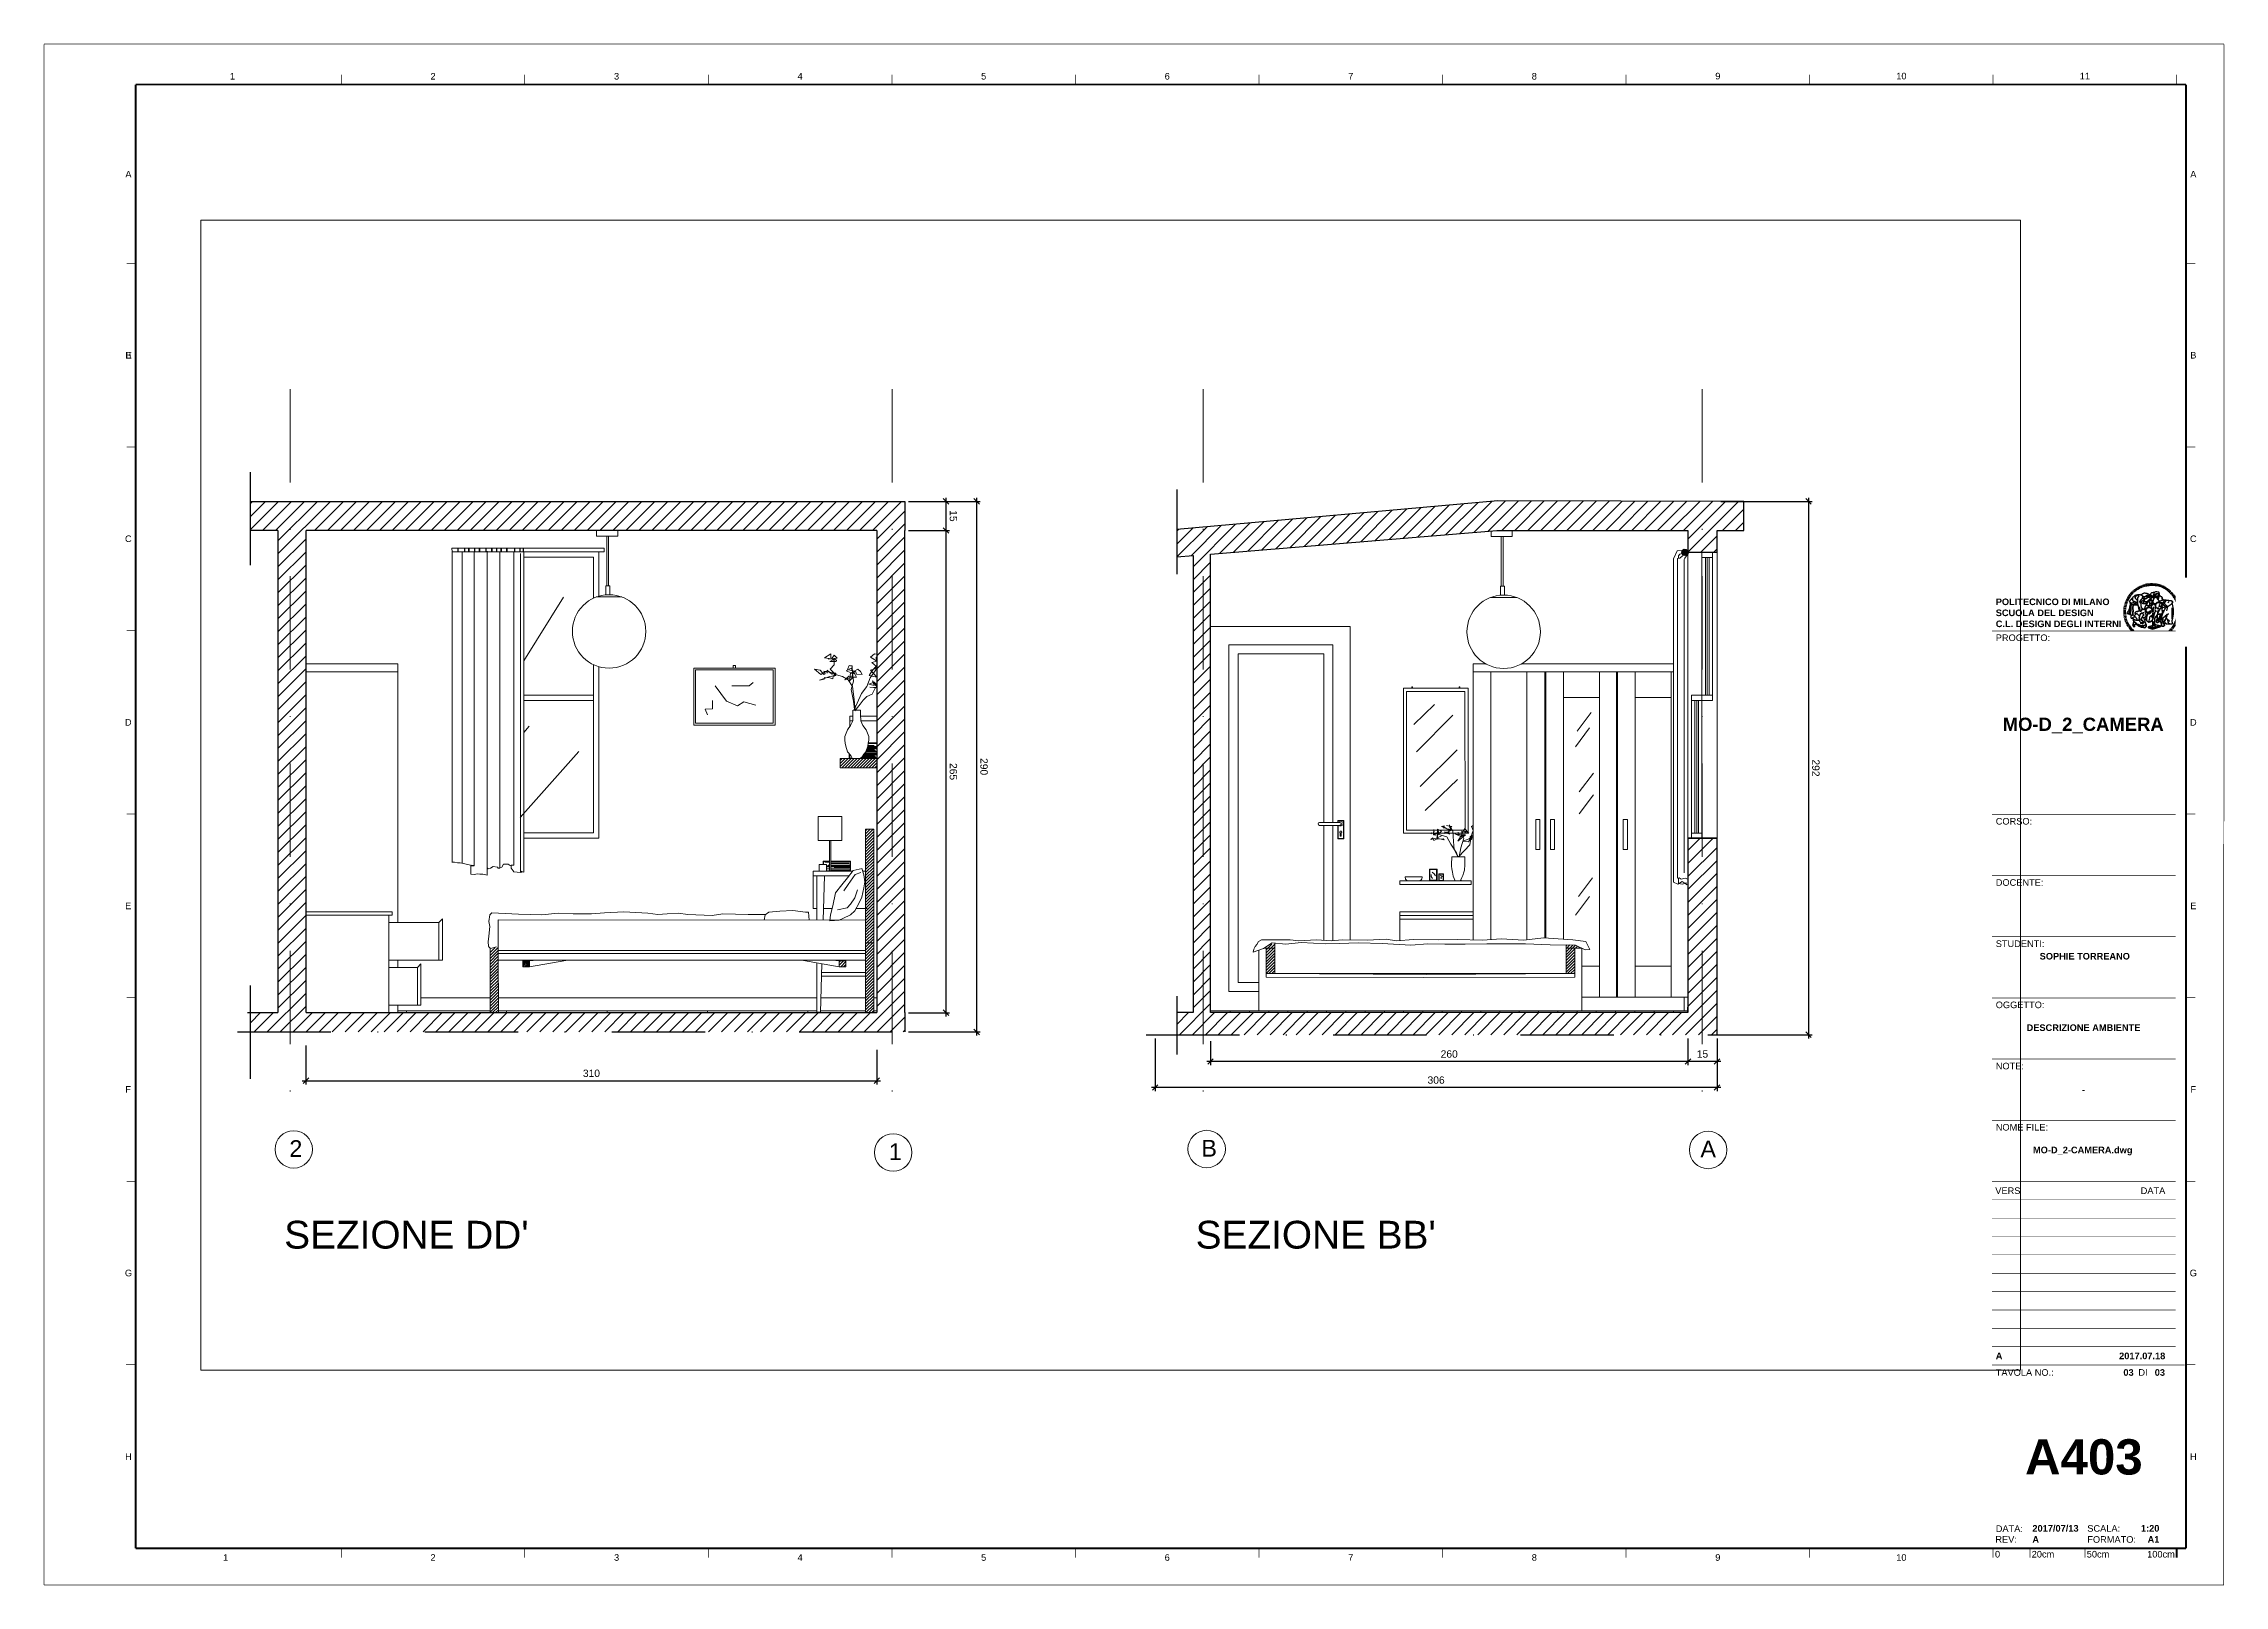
# Paper-space layout 'A403' of a CAD drawing. Header units: centimetres, sheet in millimetres. Extents: x 0 to 594, y 0 to 420.
# The model-space entities are those that its viewports show. They can reach past a viewport. Long polylines and large blocks are cut down to what shows.
import ezdxf
from ezdxf.enums import TextEntityAlignment as Align

# ---------------------------------------------------------------- set-up
doc = ezdxf.new("R2010")
doc.units = ezdxf.units.CM
doc.header["$MEASUREMENT"] = 0
doc.set_wipeout_variables(frame=1)
doc.linetypes.add('TRATTOPUNTO', pattern=[25.4, 12.7, -6.35, 0, -6.35])
for name, color, linetype, lineweight in [('A-GLAZ-FURR', 4, 'Continuous', 18), ('Arredi', 1, 'Continuous', 15), ('Dettagli', 5, 'Continuous', 5), ('finestre', 4, 'Continuous', 13), ('G-ANNO-TEXT', 3, 'Continuous', 18), ('linee', 255, 'TRATTOPUNTO', 5), ('Muri esterni', 250, 'Continuous', 25), ('Pavimento', 3, 'Continuous', 5), ('punto tratto', 250, 'TRATTOPUNTO', 25), ('Quote', 2, 'Continuous', 18), ('testo', 2, 'Continuous', 5)]:
    doc.layers.add(name, color=color, linetype=linetype, lineweight=lineweight)
doc.layers.add('G-ANNO-NPLT', color=210, linetype='Continuous', lineweight=18, plot=False)
doc.layers.add('linee guida', color=6, linetype='Continuous', lineweight=18, plot=False)
doc.layers.add('G-ANNO-TTLB', color=3, linetype='Continuous')
doc.styles.add('ARIAL', font='Arial.ttf')
doc.styles.add('ARIAL-BOLD', font='Arial Bold.ttf')
doc.styles.add('E-ARIAL', font='Arial.ttf')
doc.styles.get("Standard").update_dxf_attribs({"font": 'Arial.ttf'})
doc.dimstyles.get("Standard").update_dxf_attribs({"dimtxt": 2, "dimasz": 1.4995, "dimexe": 1, "dimexo": 1, "dimgap": 1, "dimtad": 1, "dimdec": 0, "dimzin": 0, "dimdsep": 46, "dimtxsty": 'Standard', "dimblk": 'OBLIQUE', "dimblk1": 'OBLIQUE', "dimblk2": 'OBLIQUE', "dimcen": 0.09, "dimdle": 1, "dimadec": 0, "dimazin": 0, "dimtfac": 1, "dimtdec": 0, "dimtofl": 0, "dimtmove": 0, "dimatfit": 3, "dimldrblk": 'OBLIQUE', "dimfxl": 1, "dimtolj": 1, "dimtzin": 0, "dimarcsym": 0})
pattern_1 = [(45, (31.8657, 0), (-0.813172798, 0.813172798), [])]

psp = doc.layouts.new('A403')

# ---------------------------------------------------------------- texts
at = {"layer": 'G-ANNO-TEXT', "style": 'ARIAL'}
for s, p in [('1', (51.44, 411.08)), ('2', (106.09, 411.08)), ('3', (156.09, 411.08)), ('4', (206.09, 411.08)), ('5', (256.09, 411.08)), ('6', (306.09, 411.08)), ('7', (356.09, 411.08)), ('8', (406.09, 411.08)), ('9', (456.09, 411.12)), ('10', (506.09, 411.12)), ('11', (556.09, 411.12)), ('A', (23.11, 384.4)), ('A', (585.62, 384.4)), ('B', (23.06, 335.09)), ('E', (23.18, 335.09)), ('B', (585.62, 335.09)), ('C', (23.08, 285.09)), ('C', (585.62, 285.09)), ('D', (23.05, 235.09)), ('D', (585.62, 235.09)), ('E', (23.04, 185.09)), ('E', (585.62, 185.09)), ('F', (23.02, 135.09)), ('F', (585.62, 135.09)), ('G', (23.13, 85.09)), ('G', (585.62, 85.09)), ('H', (23.11, 35.09)), ('H', (585.62, 35.09)), ('1', (49.58, 7.6)), ('2', (106.09, 7.6)), ('3', (156.09, 7.6)), ('4', (206.09, 7.6)), ('5', (256.09, 7.6)), ('6', (306.09, 7.6)), ('7', (356.09, 7.6)), ('8', (406.09, 7.6)), ('9', (456.09, 7.6)), ('10', (506.09, 7.6))]:
    psp.add_text(s, height=1.8, dxfattribs=at).set_placement(p, align=Align.MIDDLE_CENTER)
at = {"layer": 'G-ANNO-TEXT', "style": 'E-ARIAL'}
psp.add_text('0', height=1.8, dxfattribs=at).set_placement((532.29, 9.39), align=Align.TOP_CENTER)
for s, p in [('20cm', (541.59, 7.59)), ('50cm', (556.59, 7.59))]:
    psp.add_text(s, height=1.8, dxfattribs=at).set_placement(p)
psp.add_text('100cm', height=1.8, dxfattribs=at).set_placement((580.59, 7.59), align=Align.RIGHT)

msp = doc.modelspace()

# ---------------------------------------------------------------- texts
at = {"layer": 'linee', "char_height": 9.12, "attachment_point": 1}
for s, insert in [('2', (114394.7, 58204.1)), ('1', (114721.3, 58202.4)), ('B', (114891.6, 58204.3)), ('A', (115163.5, 58203.9))]:
    msp.add_mtext_dynamic_manual_height_columns(s, width=58.855, gutter_width=1, heights=[0], dxfattribs=dict(at, insert=insert))
at = {"layer": 'testo', "char_height": 15.129, "attachment_point": 1}
for s, insert in [("SEZIONE DD'", (114391.9, 58160.2)), ("SEZIONE BB'", (114888.5, 58160.2))]:
    msp.add_mtext_dynamic_manual_height_columns(s, width=535.179, gutter_width=1, heights=[0], dxfattribs=dict(at, insert=insert))

# ---------------------------------------------------------------- blocks, each defined once
blk = doc.blocks.new('_Oblique')
at = {"color": 0, "linetype": 'ByBlock', "lineweight": -2}
blk.add_line((-0.5, -0.5), (0.5, 0.5), dxfattribs=at)
blk = doc.blocks.new('*D108')
at = {"layer": 'Defpoints', "color": 0, "transparency": 16777216}
for p in [(71.48, 148.06), (226.99, 146.88), (226.99, 137.47)]:
    blk.add_point(p, dxfattribs=at)
at = {"layer": 'Quote', "color": 0, "lineweight": -2, "transparency": 16777216}
for p, q in [((71.48, 147.06), (71.48, 136.47)), ((226.99, 145.88), (226.99, 136.47)), ((70.48, 137.47), (227.99, 137.47))]:
    blk.add_line(p, q, dxfattribs=at)
at = {"layer": 'Quote', "color": 0, "lineweight": -2, "transparency": 16777216, "xscale": 1.4995, "yscale": 1.4995, "zscale": 1.4995, "rotation": 180}
blk.add_blockref('_Oblique', (71.48, 137.47), dxfattribs=at)
at = {"layer": 'Quote', "color": 0, "lineweight": -2, "transparency": 16777216, "xscale": 1.4995, "yscale": 1.4995, "zscale": 1.4995}
blk.add_blockref('_Oblique', (226.99, 137.47), dxfattribs=at)
at = {"layer": 'Quote', "color": 0, "transparency": 16777216, "insert": (149.24, 139.48), "char_height": 2, "attachment_point": 5}
blk.add_mtext('\\A1;310', dxfattribs=at)
blk = doc.blocks.new('*D109')
at = {"layer": 'Defpoints', "color": 0, "transparency": 16777216}
for p in [(234.64, 295.28), (234.64, 150.75), (254.16, 150.75)]:
    blk.add_point(p, dxfattribs=at)
at = {"layer": 'Quote', "color": 0, "lineweight": -2, "transparency": 16777216}
for p, q in [((235.64, 295.28), (255.16, 295.28)), ((254.16, 296.28), (254.16, 149.75)), ((235.64, 150.75), (255.16, 150.75))]:
    blk.add_line(p, q, dxfattribs=at)
at = {"layer": 'Quote', "color": 0, "lineweight": -2, "transparency": 16777216, "xscale": 1.4995, "yscale": 1.4995, "zscale": 1.4995}
for p, rotation in [((254.16, 295.28), 90), ((254.16, 150.75), 270)]:
    blk.add_blockref('_Oblique', p, dxfattribs=dict(at, rotation=rotation))
at = {"layer": 'Quote', "color": 0, "transparency": 16777216, "insert": (256.18, 223.02), "char_height": 2, "attachment_point": 5, "rotation": 270}
blk.add_mtext('\\A1;290', dxfattribs=at)
blk = doc.blocks.new('*D110')
at = {"layer": 'Defpoints', "color": 0, "transparency": 16777216}
for p in [(234.64, 295.28), (234.64, 287.35), (245.82, 287.35)]:
    blk.add_point(p, dxfattribs=at)
at = {"layer": 'Quote', "color": 0, "lineweight": -2, "transparency": 16777216}
for p, q in [((235.64, 295.28), (246.82, 295.28)), ((245.82, 296.28), (245.82, 286.35)), ((235.64, 287.35), (246.82, 287.35))]:
    blk.add_line(p, q, dxfattribs=at)
at = {"layer": 'Quote', "color": 0, "lineweight": -2, "transparency": 16777216, "xscale": 1.4995, "yscale": 1.4995, "zscale": 1.4995}
for p, rotation in [((245.82, 295.28), 90), ((245.82, 287.35), 270)]:
    blk.add_blockref('_Oblique', p, dxfattribs=dict(at, rotation=rotation))
at = {"layer": 'Quote', "color": 0, "transparency": 16777216, "insert": (247.83, 291.32), "char_height": 2, "attachment_point": 5, "rotation": 270}
blk.add_mtext('\\A1;15', dxfattribs=at)
blk = doc.blocks.new('*D111')
at = {"layer": 'Defpoints', "color": 0, "transparency": 16777216}
for p in [(234.64, 287.35), (234.64, 156), (245.82, 156)]:
    blk.add_point(p, dxfattribs=at)
at = {"layer": 'Quote', "color": 0, "lineweight": -2, "transparency": 16777216}
for p, q in [((235.64, 287.35), (246.82, 287.35)), ((245.82, 288.35), (245.82, 155)), ((235.64, 156), (246.82, 156))]:
    blk.add_line(p, q, dxfattribs=at)
at = {"layer": 'Quote', "color": 0, "lineweight": -2, "transparency": 16777216, "xscale": 1.4995, "yscale": 1.4995, "zscale": 1.4995}
for p, rotation in [((245.82, 287.35), 90), ((245.82, 156), 270)]:
    blk.add_blockref('_Oblique', p, dxfattribs=dict(at, rotation=rotation))
at = {"layer": 'Quote', "color": 0, "transparency": 16777216, "insert": (247.83, 221.68), "char_height": 2, "attachment_point": 5, "rotation": 270}
blk.add_mtext('\\A1;265', dxfattribs=at)
blk = doc.blocks.new('*D112')
at = {"layer": 'Defpoints', "color": 0, "transparency": 16777216}
for p in [(302.82, 150.01), (455.87, 150.01), (302.82, 135.62)]:
    blk.add_point(p, dxfattribs=at)
at = {"layer": 'Quote', "color": 0, "lineweight": -2, "transparency": 16777216}
for p, q in [((302.82, 149.01), (302.82, 134.62)), ((455.87, 149.01), (455.87, 134.62)), ((456.87, 135.62), (301.82, 135.62))]:
    blk.add_line(p, q, dxfattribs=at)
at = {"layer": 'Quote', "color": 0, "lineweight": -2, "transparency": 16777216, "xscale": 1.4995, "yscale": 1.4995, "zscale": 1.4995, "rotation": 180}
blk.add_blockref('_Oblique', (302.82, 135.62), dxfattribs=at)
at = {"layer": 'Quote', "color": 0, "lineweight": -2, "transparency": 16777216, "xscale": 1.4995, "yscale": 1.4995, "zscale": 1.4995}
blk.add_blockref('_Oblique', (455.87, 135.62), dxfattribs=at)
at = {"layer": 'Quote', "color": 0, "transparency": 16777216, "insert": (379.34, 137.63), "char_height": 2, "attachment_point": 5}
blk.add_mtext('\\A1;306', dxfattribs=at)
blk = doc.blocks.new('*D113')
at = {"layer": 'Defpoints', "color": 0, "transparency": 16777216}
for p in [(447.94, 150.01), (455.87, 150.01), (447.94, 142.71)]:
    blk.add_point(p, dxfattribs=at)
at = {"layer": 'Quote', "color": 0, "lineweight": -2, "transparency": 16777216}
for p, q in [((447.94, 149.01), (447.94, 141.71)), ((455.87, 149.01), (455.87, 141.71)), ((456.87, 142.71), (446.94, 142.71))]:
    blk.add_line(p, q, dxfattribs=at)
at = {"layer": 'Quote', "color": 0, "lineweight": -2, "transparency": 16777216, "xscale": 1.4995, "yscale": 1.4995, "zscale": 1.4995, "rotation": 180}
blk.add_blockref('_Oblique', (447.94, 142.71), dxfattribs=at)
at = {"layer": 'Quote', "color": 0, "lineweight": -2, "transparency": 16777216, "xscale": 1.4995, "yscale": 1.4995, "zscale": 1.4995}
blk.add_blockref('_Oblique', (455.87, 142.71), dxfattribs=at)
at = {"layer": 'Quote', "color": 0, "transparency": 16777216, "insert": (451.91, 144.73), "char_height": 2, "attachment_point": 5}
blk.add_mtext('\\A1;15', dxfattribs=at)
blk = doc.blocks.new('*D114')
at = {"layer": 'Defpoints', "color": 0, "transparency": 16777216}
for p in [(317.88, 149.27), (447.94, 150.01), (317.88, 142.71)]:
    blk.add_point(p, dxfattribs=at)
at = {"layer": 'Quote', "color": 0, "lineweight": -2, "transparency": 16777216}
for p, q in [((447.94, 149.01), (447.94, 141.71)), ((448.94, 142.71), (316.88, 142.71)), ((317.88, 148.27), (317.88, 141.71))]:
    blk.add_line(p, q, dxfattribs=at)
at = {"layer": 'Quote', "color": 0, "lineweight": -2, "transparency": 16777216, "xscale": 1.4995, "yscale": 1.4995, "zscale": 1.4995, "rotation": 180}
blk.add_blockref('_Oblique', (317.88, 142.71), dxfattribs=at)
at = {"layer": 'Quote', "color": 0, "lineweight": -2, "transparency": 16777216, "xscale": 1.4995, "yscale": 1.4995, "zscale": 1.4995}
blk.add_blockref('_Oblique', (447.94, 142.71), dxfattribs=at)
at = {"layer": 'Quote', "color": 0, "transparency": 16777216, "insert": (382.91, 144.73), "char_height": 2, "attachment_point": 5}
blk.add_mtext('\\A1;260', dxfattribs=at)
blk = doc.blocks.new('*D115')
at = {"layer": 'Defpoints', "color": 0, "transparency": 16777216}
for p in [(455.87, 295.28), (455.87, 150.01), (480.77, 150.01)]:
    blk.add_point(p, dxfattribs=at)
at = {"layer": 'Quote', "color": 0, "lineweight": -2, "transparency": 16777216}
for p, q in [((456.87, 295.28), (481.77, 295.28)), ((480.77, 296.28), (480.77, 149.01)), ((456.87, 150.01), (481.77, 150.01))]:
    blk.add_line(p, q, dxfattribs=at)
at = {"layer": 'Quote', "color": 0, "lineweight": -2, "transparency": 16777216, "xscale": 1.4995, "yscale": 1.4995, "zscale": 1.4995}
for p, rotation in [((480.77, 295.28), 90), ((480.77, 150.01), 270)]:
    blk.add_blockref('_Oblique', p, dxfattribs=dict(at, rotation=rotation))
at = {"layer": 'Quote', "color": 0, "transparency": 16777216, "insert": (482.78, 222.65), "char_height": 2, "attachment_point": 5, "rotation": 270}
blk.add_mtext('\\A1;292', dxfattribs=at)
blk = doc.blocks.new('logoPolimi')
for p, q in [((-1.49, 1.84), (-1.36, 1.68)), ((-1.41, 1.91), (-1.28, 1.74)), ((-1.32, 1.97), (-1.2, 1.8)), ((-1.22, 2.03), (-1.11, 1.85)), ((-1.13, 2.09), (-1.03, 1.9)), ((-1.03, 2.14), (-0.94, 1.95)), ((-0.93, 2.18), (-0.84, 1.99)), ((-0.83, 2.22), (-0.75, 2.03)), ((-0.72, 2.26), (-0.66, 2.06)), ((-0.61, 2.29), (-0.56, 2.09)), ((-0.51, 2.32), (-0.46, 2.11)), ((-0.4, 2.34), (-0.36, 2.13)), ((-0.29, 2.35), (-0.26, 2.14)), ((-0.18, 2.36), (-0.16, 2.15)), ((-0.07, 2.37), (-0.06, 2.16)), ((0.04, 2.37), (0.04, 2.16)), ((0.15, 2.36), (0.14, 2.16)), ((0.26, 2.36), (0.24, 2.15)), ((0.37, 2.34), (0.34, 2.13)), ((0.48, 2.32), (0.44, 2.12)), ((0.59, 2.3), (0.54, 2.09)), ((0.69, 2.27), (0.63, 2.07)), ((0.8, 2.23), (0.73, 2.03)), ((0.9, 2.19), (0.82, 2)), ((1, 2.15), (0.91, 1.96)), ((1.1, 2.1), (1, 1.91)), ((1.2, 2.04), (1.09, 1.86)), ((1.29, 1.99), (1.18, 1.81)), ((1.38, 1.92), (1.26, 1.75)), ((1.47, 1.86), (1.34, 1.69)), ((-2.37, 0.12), (-2.16, 0.11)), ((-2.37, 0.01), (-2.16, 0.01)), ((-2.36, 0.23), (-2.15, 0.21)), ((-2.35, 0.34), (-2.14, 0.31)), ((-2.33, 0.45), (-2.12, 0.41)), ((-2.3, 0.55), (-2.1, 0.51)), ((-2.28, 0.66), (-2.07, 0.6)), ((-2.24, 0.77), (-2.04, 0.7)), ((-2.2, 0.87), (-2.01, 0.79)), ((-2.16, 0.97), (-1.97, 0.89)), ((-2.11, 1.07), (-1.93, 0.98)), ((-2.06, 1.17), (-1.88, 1.07)), ((-2.01, 1.26), (-1.83, 1.15)), ((-1.94, 1.36), (-1.77, 1.24)), ((-1.88, 1.45), (-1.71, 1.32)), ((-1.84, 0.03), (-1.82, 0.35)), ((-1.81, 1.53), (-1.65, 1.4)), ((-1.74, 1.61), (-1.58, 1.47)), ((-1.73, 0.59), (-1.73, 0.59)), ((-1.73, 0.59), (-1.73, 0.59)), ((-1.66, 1.69), (-1.51, 1.54)), ((-1.65, 0.57), (-1.65, 0.57)), ((-1.59, 1.12), (-1.59, 1.12)), ((-1.58, 1.77), (-1.44, 1.61)), ((-1.51, 0.55), (-1.51, 0.55)), ((-1.51, 0.55), (-1.51, 0.55)), ((-1.31, 0.79), (-1.21, 0.75)), ((-1.21, 0.75), (-1.31, 0.79)), ((-1.21, 0.75), (-1.31, 0.79)), ((-1.21, 0.75), (-1.21, 0.75)), ((-1.21, 0.75), (-1.21, 0.75)), ((-1.19, 0.76), (-1.19, 0.76)), ((-1.19, 0.76), (-1.19, 0.76)), ((-1.17, 0.99), (-1.18, 0.99)), ((-1.18, 0.99), (-1.17, 0.99)), ((-1.16, 0.57), (-1.16, 0.57)), ((-1.16, 0.57), (-1.16, 0.57)), ((-1.1, 0.01), (-0.99, 0.06)), ((-0.99, 0.06), (-1.1, 0.01)), ((-0.99, 0.06), (-1.1, 0.01)), ((-0.99, 0.06), (-0.99, 0.06)), ((-0.99, 0.06), (-0.99, 0.06)), ((-0.97, 0.79), (-0.98, 0.79)), ((-0.89, 0.84), (-0.97, 0.79)), ((-0.97, 0.79), (-0.89, 0.84)), ((-0.96, 1.41), (-0.96, 1.41)), ((-0.96, 1.41), (-0.96, 1.41)), ((-0.89, 0.84), (-0.82, 0.87)), ((-0.82, 0.87), (-0.89, 0.84)), ((-0.89, 0.84), (-0.82, 0.87)), ((-0.88, 0.83), (-0.89, 0.84)), ((-0.85, 1.39), (-0.85, 1.39)), ((-0.85, 1.39), (-0.85, 1.39)), ((-0.84, 0.14), (-0.84, 0.14)), ((-0.77, 1.08), (-0.78, 1.08)), ((-0.78, 1.08), (-0.77, 1.08)), ((-0.61, 1.12), (-0.77, 1.08)), ((-0.77, 1.08), (-0.61, 1.12)), ((-0.77, 1.08), (-0.61, 1.12)), ((-0.75, 1.3), (-0.76, 1.29)), ((-0.76, 1.29), (-0.75, 1.3)), ((-0.65, 0.99), (-0.7, 0.96)), ((-0.69, 0.18), (-0.68, 0.18)), ((-0.66, 0.93), (-0.66, 0.93)), ((-0.66, 0.93), (-0.64, 0.93)), ((-0.66, 0.93), (-0.66, 0.93)), ((-0.66, 0.93), (-0.66, 0.93)), ((-0.63, 1.01), (-0.63, 1.01)), ((-0.63, 1.01), (-0.62, 1.01)), ((-0.63, 0.66), (-0.63, 0.66)), ((-0.6, 1.12), (-0.61, 1.12)), ((-0.61, 1.12), (-0.6, 1.12)), ((-0.61, 1.12), (-0.6, 1.12)), ((-0.61, 0.86), (-0.57, 0.85)), ((-0.57, 0.85), (-0.61, 0.86)), ((-0.61, 0.86), (-0.57, 0.85)), ((-0.53, 1.08), (-0.6, 1.12)), ((-0.6, 1.12), (-0.6, 1.11)), ((-0.6, 1.12), (-0.53, 1.08)), ((-0.57, 0.8), (-0.59, 0.8)), ((-0.57, 0.85), (-0.53, 0.84)), ((-0.57, 0.85), (-0.57, 0.85)), ((-0.57, 0.85), (-0.57, 0.85)), ((-0.57, 0.85), (-0.53, 0.84)), ((-0.56, 0.29), (-0.49, 0.48)), ((-0.56, 0.14), (-0.56, 0.29)), ((-0.5, 0.11), (-0.56, 0.14)), ((-0.53, 0.84), (-0.51, 0.84)), ((-0.53, 0.84), (-0.51, 0.84)), ((-0.53, 0.84), (-0.53, 0.84)), ((-0.51, 0.11), (-0.51, 0.11)), ((-0.51, 0.11), (-0.51, 0.11)), ((-0.34, 0.33), (-0.5, 0.11)), ((-0.49, 0.48), (-0.41, 0.55)), ((-0.42, 0.8), (-0.47, 0.79)), ((-0.42, 0.8), (-0.47, 0.79)), ((-0.47, 0.79), (-0.45, 0.76)), ((-0.47, 0.79), (-0.45, 0.76)), ((-0.45, 1.14), (-0.42, 1.11)), ((-0.42, 1.26), (-0.36, 1.22)), ((-0.41, 0.55), (-0.34, 0.49)), ((-0.4, 1.37), (-0.38, 1.38)), ((-0.39, 1.37), (-0.4, 1.37)), ((-0.35, 1.33), (-0.4, 1.37)), ((-0.39, 1.24), (-0.4, 1.23)), ((-0.38, 1.14), (-0.38, 1.14)), ((-0.34, 0.49), (-0.09, 0.48)), ((-0.16, 0.32), (-0.34, 0.33)), ((-0.14, 0.32), (-0.31, 0.34)), ((-0.28, 1.3), (-0.29, 1.3)), ((-0.28, 1.3), (-0.28, 1.3)), ((-0.16, 1.24), (-0.16, 1.25)), ((-0.16, 1.25), (-0.16, 1.25)), ((-0.16, 0.49), (-0.14, 0.64)), ((-0.06, 0.27), (-0.16, 0.32)), ((-0.1, 0.88), (-0.09, 0.87)), ((-0.08, 1.37), (-0.08, 1.38)), ((-0.08, 1.23), (-0.05, 1.21)), ((-0.05, 1.21), (-0.08, 1.23)), ((-0.08, 1.23), (-0.05, 1.21)), ((-0.03, 0.26), (-0.06, 0.27)), ((-0.05, 1.21), (-0.04, 1.21)), ((-0.04, 1.21), (-0.05, 1.21)), ((-0.04, 1.21), (-0.04, 1.21)), ((-0.04, 1.21), (-0.04, 1.21)), ((-0.04, 0.48), (-0.03, 0.26)), ((0.03, 1.15), (0.03, 1.15)), ((0.03, 0.66), (0.03, 0.67)), ((0.07, 0.58), (0.07, 0.57)), ((0.1, 1.18), (0.1, 1.18)), ((0.1, 0.84), (0.1, 0.84)), ((0.13, 1.32), (0.17, 1.19)), ((0.14, 0.71), (0.34, 0.65)), ((0.31, 0.56), (0.17, 0.63)), ((0.27, 1.61), (0.27, 1.61)), ((0.27, 1.61), (0.27, 1.61)), ((0.27, 1.61), (0.27, 1.61)), ((0.29, 1.29), (0.29, 1.29)), ((0.29, 1.29), (0.29, 1.29)), ((0.29, 1.29), (0.29, 1.29)), ((0.29, 1.29), (0.29, 1.29)), ((0.33, 0.49), (0.34, 0.49)), ((0.33, 0.03), (0.35, 0.03)), ((0.33, 0.03), (0.35, 0.03)), ((0.34, 0.65), (0.34, 0.64)), ((0.35, 0.03), (0.57, 0.06)), ((0.35, 0.03), (0.57, 0.06)), ((0.35, 0.03), (0.35, 0.03)), ((0.35, 0.03), (0.35, 0.03)), ((0.38, 1.36), (0.37, 1.35)), ((0.38, 0.34), (0.37, 0.34)), ((0.38, 0.34), (0.38, 0.34)), ((0.43, 0.67), (0.39, 0.64)), ((0.49, 1.05), (0.51, 1.13)), ((0.51, 1.13), (0.49, 1.05)), ((0.49, 1.05), (0.51, 1.13)), ((0.51, 1.31), (0.5, 1.29)), ((0.51, 1.13), (0.52, 1.23)), ((0.52, 1.23), (0.51, 1.23)), ((0.51, 1.23), (0.52, 1.23)), ((0.52, 1.23), (0.51, 1.13)), ((0.51, 1.13), (0.52, 1.23)), ((0.52, 1.24), (0.6, 1.37)), ((0.52, 1.23), (0.6, 1.36)), ((0.6, 1.36), (0.52, 1.23)), ((0.52, 1.23), (0.52, 1.23)), ((0.52, 1.23), (0.52, 1.24)), ((0.52, 1.23), (0.52, 1.23)), ((0.55, 1.07), (0.53, 1.06)), ((0.53, 1.04), (0.53, 1.06)), ((0.53, 1.05), (0.53, 1.04)), ((0.54, 0.3), (0.63, 0.32)), ((0.54, -0.08), (0.61, 0.06)), ((0.61, 0.06), (0.54, -0.08)), ((0.54, -0.08), (0.61, 0.06)), ((0.56, 0.19), (0.59, 0.21)), ((0.57, 1.07), (0.57, 1.07)), ((0.57, 1.07), (0.57, 1.07)), ((0.57, 1.07), (0.57, 1.07)), ((0.57, 1.07), (0.57, 1.07)), ((0.57, 1.07), (0.57, 1.07)), ((0.57, 1.07), (0.57, 1.07)), ((0.57, 1.07), (0.57, 1.07)), ((0.58, 0.3), (0.59, 0.29)), ((0.59, 0.78), (0.59, 0.79)), ((0.59, 0.79), (0.59, 0.79)), ((0.59, 0.79), (0.59, 0.79)), ((0.59, 0.79), (0.59, 0.78)), ((0.61, 0.06), (0.6, 0.07)), ((0.6, 0.07), (0.61, 0.06)), ((0.61, 0.06), (0.61, 0.07)), ((0.62, 0.21), (0.65, 0.22)), ((0.64, 1.37), (0.65, 1.37)), ((0.69, 0.86), (0.68, 0.86)), ((0.68, 0.86), (0.69, 0.86)), ((0.68, 0.76), (0.68, 0.76)), ((0.76, 0.26), (0.76, 0.26)), ((0.82, 0.35), (0.84, 0.36)), ((0.82, 0.35), (0.82, 0.35)), ((0.84, 0.36), (0.84, 0.37)), ((0.85, 0.34), (1.05, 0.35)), ((0.93, 1.05), (0.93, 1.05)), ((0.93, 1.05), (0.93, 1.05)), ((0.93, 1.05), (0.93, 1.04)), ((0.93, 1.05), (0.93, 1.05)), ((0.97, 0.66), (0.96, 0.66)), ((1.01, 0.97), (0.98, 0.96)), ((1.17, 0.96), (1.17, 0.95)), ((1.17, 0.95), (1.17, 0.95)), ((1.34, 0.37), (1.26, 0.04)), ((1.27, 0.37), (1.27, 0.38)), ((1.28, 0.95), (1.28, 0.95)), ((1.37, 0.73), (1.46, 0.81)), ((1.41, 0.4), (1.41, 0.41)), ((1.56, 1.79), (1.42, 1.63)), ((1.64, 1.71), (1.49, 1.56)), ((1.49, 0.9), (1.57, 0.92)), ((1.72, 1.63), (1.56, 1.49)), ((1.67, 0.6), (1.57, 0.53)), ((1.79, 1.55), (1.63, 1.41)), ((1.86, 1.47), (1.7, 1.34)), ((1.93, 1.38), (1.76, 1.26)), ((1.99, 1.29), (1.81, 1.17)), ((2.05, 1.19), (1.87, 1.09)), ((2.1, 1.1), (1.92, 1)), ((2.15, 1), (1.96, 0.91)), ((2.19, 0.9), (2, 0.82)), ((2.23, 0.79), (2.04, 0.72)), ((2.27, 0.69), (2.07, 0.63)), ((2.3, 0.58), (2.09, 0.53)), ((2.32, 0.47), (2.12, 0.43)), ((2.34, 0.37), (2.13, 0.33)), ((2.36, 0.26), (2.15, 0.23)), ((2.37, 0.15), (2.16, 0.13)), ((2.37, 0.04), (2.16, 0.03)), ((-2.37, -0.1), (-2.16, -0.09)), ((-2.36, -0.21), (-2.15, -0.19)), ((-2.35, -0.32), (-2.14, -0.29)), ((-2.33, -0.43), (-2.12, -0.39)), ((-2.31, -0.54), (-2.1, -0.49)), ((-2.28, -0.65), (-2.08, -0.59)), ((-2.25, -0.75), (-2.05, -0.69)), ((-2.21, -0.86), (-2.02, -0.78)), ((-2.17, -0.96), (-1.98, -0.87)), ((-2.12, -1.06), (-1.93, -0.96)), ((-2.07, -1.16), (-1.89, -1.05)), ((-2.04, -0.15), (-1.97, -0.2)), ((-2.01, -1.25), (-1.84, -1.14)), ((-1.95, -1.34), (-1.78, -1.22)), ((-1.89, -1.43), (-1.72, -1.31)), ((-1.82, -1.52), (-1.66, -1.38)), ((-1.75, -1.6), (-1.59, -1.46)), ((-1.67, -1.68), (-1.52, -1.53)), ((-1.58, -0.12), (-1.6, -0.18)), ((-1.6, -0.18), (-1.58, -0.28)), ((-1.57, -0.54), (-1.59, -0.54)), ((-1.59, -0.54), (-1.59, -0.54)), ((-1.59, -1.76), (-1.45, -1.6)), ((-1.56, -0.32), (-1.56, -0.31)), ((-1.56, -0.31), (-1.56, -0.31)), ((-1.53, -0.65), (-1.53, -0.65)), ((-1.53, -0.65), (-1.53, -0.65)), ((-1.51, -1.83), (-1.37, -1.67)), ((-1.48, -0.86), (-1.48, -0.85)), ((-1.42, -0.37), (-1.42, -0.37)), ((-1.42, -1.9), (-1.29, -1.73)), ((-1.38, -0.46), (-1.38, -0.46)), ((-1.33, -1.96), (-1.21, -1.79)), ((-1.31, -0.24), (-1.31, -0.23)), ((-1.31, -0.23), (-1.31, -0.24)), ((-1.23, -0.19), (-1.23, -0.19)), ((-1.23, -0.19), (-1.23, -0.19)), ((-1.23, -0.19), (-1.23, -0.19)), ((-1.23, -0.19), (-1.23, -0.19)), ((-1.01, -0.39), (-1.02, -0.39)), ((-1.02, -0.39), (-1.01, -0.39)), ((-1.02, -0.7), (-1.02, -0.7)), ((-1.02, -0.7), (-1.02, -0.7)), ((-1.02, -0.7), (-1.02, -0.7)), ((-0.79, -0.51), (-0.83, -0.58)), ((-0.83, -0.58), (-0.79, -0.51)), ((-0.83, -0.58), (-0.79, -0.51)), ((-0.78, -1.05), (-0.83, -0.94)), ((-0.83, -0.94), (-0.78, -1.05)), ((-0.83, -0.94), (-0.83, -0.94)), ((-0.83, -0.94), (-0.78, -1.05)), ((-0.82, -1.23), (-0.82, -1.23)), ((-0.82, -1.23), (-0.77, -1.23)), ((-0.77, -1.23), (-0.82, -1.23)), ((-0.82, -1.23), (-0.82, -1.23)), ((-0.77, -1.23), (-0.82, -1.23)), ((-0.75, -0.96), (-0.8, -0.89)), ((-0.8, -0.89), (-0.79, -0.92)), ((-0.79, -0.92), (-0.8, -0.89)), ((-0.8, -0.89), (-0.75, -0.96)), ((-0.79, -0.92), (-0.8, -0.89)), ((-0.8, -0.89), (-0.8, -0.89)), ((-0.8, -0.89), (-0.75, -0.96)), ((-0.79, -0.92), (-0.78, -0.95)), ((-0.78, -0.95), (-0.79, -0.92)), ((-0.78, -0.95), (-0.79, -0.92)), ((-0.77, -0.49), (-0.78, -0.48)), ((-0.78, -0.48), (-0.77, -0.49)), ((-0.78, -0.95), (-0.76, -1)), ((-0.76, -1), (-0.78, -0.95)), ((-0.76, -1), (-0.78, -0.95)), ((-0.71, -0.89), (-0.75, -0.87)), ((-0.75, -0.87), (-0.71, -0.89)), ((-0.75, -0.87), (-0.71, -0.89)), ((-0.72, -1.01), (-0.75, -0.96)), ((-0.75, -0.96), (-0.72, -1.01)), ((-0.75, -0.96), (-0.72, -1.01)), ((-0.64, -0.93), (-0.71, -0.89)), ((-0.71, -0.89), (-0.64, -0.93)), ((-0.71, -0.89), (-0.64, -0.93)), ((-0.66, -0.53), (-0.66, -0.53)), ((-0.66, -0.53), (-0.66, -0.53)), ((-0.66, -0.53), (-0.66, -0.53)), ((-0.39, -0.81), (-0.51, -0.69)), ((-0.51, -1.04), (-0.5, -1.04)), ((-0.48, -0.42), (-0.48, -0.42)), ((-0.48, -0.42), (-0.48, -0.42)), ((-0.48, -0.42), (-0.48, -0.42)), ((-0.41, -0.51), (-0.41, -0.51)), ((-0.38, -0.05), (-0.39, -0.12)), ((-0.39, -0.12), (-0.37, -0.1)), ((-0.35, -0.14), (-0.37, -0.08)), ((-0.37, -0.09), (-0.37, -0.09)), ((-0.33, -0.12), (-0.35, -0.14)), ((-0.32, -0.14), (-0.35, -0.14)), ((-0.35, -0.18), (-0.34, -0.22)), ((-0.34, -0.08), (-0.29, -0.16)), ((-0.34, -0.22), (-0.34, -0.22)), ((-0.27, -0.17), (-0.32, -0.14)), ((-0.25, -0.91), (-0.26, -0.9)), ((-0.26, -1.29), (0.1, -1.2)), ((0.1, -1.2), (-0.26, -1.29)), ((0.08, -1.4), (-0.26, -1.29)), ((-0.26, -1.29), (0.08, -1.4)), ((-0.26, -1.38), (-0.26, -1.29)), ((-0.26, -1.29), (-0.26, -1.29)), ((-0.26, -1.29), (-0.26, -1.38)), ((-0.26, -1.29), (0.08, -1.4)), ((-0.26, -1.29), (-0.26, -1.29)), ((0.08, -1.49), (-0.26, -1.38)), ((-0.26, -1.38), (0.09, -1.49)), ((-0.14, -0.15), (-0.16, -0.13)), ((-0.11, -0.04), (-0.12, -0.05)), ((-0.04, -0.41), (-0.01, -0.44)), ((-0.01, -0.44), (-0.04, -0.41)), ((-0.04, -0.41), (-0.01, -0.44)), ((0.07, -0.84), (0.07, -0.84)), ((0.07, -0.84), (0.07, -0.84)), ((0.1, -1.2), (0.08, -1.32)), ((0.08, -1.32), (0.13, -1.2)), ((0.08, -1.4), (0.72, -1.22)), ((0.72, -1.22), (0.08, -1.4)), ((0.08, -1.4), (0.72, -1.22)), ((0.72, -1.31), (0.08, -1.49)), ((0.08, -1.44), (0.08, -1.4)), ((0.08, -1.4), (0.08, -1.44)), ((0.08, -1.4), (0.08, -1.49)), ((0.08, -1.49), (0.08, -1.44)), ((0.08, -1.44), (0.08, -1.44)), ((0.08, -1.44), (0.08, -1.45)), ((0.08, -1.45), (0.08, -1.46)), ((0.08, -1.46), (0.08, -1.49)), ((0.1, -1.01), (0.09, -0.86)), ((0.1, -1.01), (0.09, -0.86)), ((0.09, -1.49), (0.72, -1.31)), ((0.1, -1.2), (0.12, -1.04)), ((0.12, -1.04), (0.1, -1.2)), ((0.13, -1.2), (0.1, -1.2)), ((0.1, -1.2), (0.13, -1.2)), ((0.13, -1.2), (0.1, -1.2)), ((0.1, -1.2), (0.1, -1.2)), ((0.11, -0.44), (0.11, -0.44)), ((0.11, -0.44), (0.11, -0.44)), ((0.12, -0.21), (0.12, -0.21)), ((0.12, -0.21), (0.12, -0.21)), ((0.12, -0.21), (0.12, -0.21)), ((0.12, -0.21), (0.12, -0.21)), ((0.12, -0.21), (0.12, -0.21)), ((0.12, -0.21), (0.12, -0.21)), ((0.12, -0.21), (0.12, -0.21)), ((0.12, -0.21), (0.12, -0.21)), ((0.12, -0.21), (0.12, -0.21)), ((0.12, -0.21), (0.12, -0.21)), ((0.12, -0.21), (0.12, -0.21)), ((0.12, -0.21), (0.12, -0.21)), ((0.12, -0.21), (0.12, -0.21)), ((0.12, -0.56), (0.14, -0.53)), ((0.14, -0.53), (0.12, -0.56)), ((0.12, -0.56), (0.14, -0.53)), ((0.12, -1.04), (0.12, -1.04)), ((0.12, -1.04), (0.12, -1.04)), ((0.12, -1.04), (0.12, -1.04)), ((0.21, -0.99), (0.13, -1.2)), ((0.13, -1.2), (0.21, -0.99)), ((0.36, -1.14), (0.13, -1.2)), ((0.13, -1.2), (0.26, -1.17)), ((0.14, -0.53), (0.16, -0.49)), ((0.16, -0.49), (0.14, -0.53)), ((0.14, -0.53), (0.16, -0.49)), ((0.16, -0.49), (0.16, -0.49)), ((0.16, -0.49), (0.16, -0.49)), ((0.28, -1.19), (0.21, -0.99)), ((0.21, -0.99), (0.31, -1.27)), ((0.24, -0.17), (0.24, -0.16)), ((0.24, -0.16), (0.24, -0.17)), ((0.25, -0.84), (0.25, -0.88)), ((0.25, -0.88), (0.25, -0.84)), ((0.25, -0.88), (0.25, -0.84)), ((0.25, -0.88), (0.29, -1.17)), ((0.26, -0.88), (0.25, -0.88)), ((0.31, -1.27), (0.25, -0.88)), ((0.26, -1.17), (0.28, -1.16)), ((0.28, -1.16), (0.36, -1.14)), ((0.29, -1.17), (0.28, -1.19)), ((0.36, -1.14), (0.72, -1.22)), ((0.72, -1.22), (0.36, -1.14)), ((0.49, -0.31), (0.49, -0.31)), ((0.49, -0.31), (0.49, -0.31)), ((0.5, -0.27), (0.5, -0.27)), ((0.51, -0.27), (0.51, -0.27)), ((0.72, -0.81), (0.75, -0.89)), ((0.72, -1.22), (0.72, -1.31)), ((0.72, -1.31), (0.72, -1.22)), ((0.74, -0.23), (0.74, -0.23)), ((0.74, -0.23), (0.75, -0.24)), ((0.75, -0.23), (0.75, -0.23)), ((0.86, -0.25), (0.82, -0.34)), ((0.87, -0.22), (0.86, -0.23)), ((0.87, -0.22), (0.86, -0.25)), ((0.96, -0.58), (0.96, -0.57)), ((1.05, -1.05), (1.04, -1.05)), ((1.28, -2), (1.17, -1.82)), ((1.37, -1.93), (1.25, -1.76)), ((1.31, -0.27), (1.3, -0.26)), ((1.3, -0.26), (1.3, -0.26)), ((1.3, -0.26), (1.3, -0.26)), ((1.3, -0.26), (1.31, -0.27)), ((1.3, -0.26), (1.3, -0.26)), ((1.46, -1.87), (1.33, -1.7)), ((1.54, -1.8), (1.41, -1.64)), ((1.63, -1.72), (1.48, -1.57)), ((1.71, -1.65), (1.55, -1.5)), ((1.78, -1.57), (1.62, -1.43)), ((1.85, -1.48), (1.69, -1.35)), ((1.92, -1.39), (1.75, -1.27)), ((1.98, -1.3), (1.81, -1.19)), ((2.04, -1.21), (1.86, -1.1)), ((2.09, -1.11), (1.91, -1.01)), ((2.14, -1.01), (1.95, -0.92)), ((2.19, -0.91), (1.99, -0.83)), ((2.23, -0.81), (2.03, -0.74)), ((2.26, -0.7), (2.06, -0.64)), ((2.29, -0.6), (2.09, -0.55)), ((2.32, -0.49), (2.11, -0.45)), ((2.34, -0.38), (2.13, -0.35)), ((2.35, -0.27), (2.15, -0.25)), ((2.37, -0.08), (2.16, -0.07)), ((2.36, -0.16), (2.16, -0.15)), ((-1.24, -2.02), (-1.13, -1.84)), ((-1.14, -2.08), (-1.04, -1.89)), ((-1.04, -2.13), (-0.95, -1.94)), ((-0.94, -2.18), (-0.86, -1.98)), ((-0.84, -2.22), (-0.77, -2.02)), ((-0.74, -2.25), (-0.67, -2.05)), ((-0.63, -2.29), (-0.57, -2.08)), ((-0.52, -2.31), (-0.48, -2.11)), ((-0.42, -2.33), (-0.38, -2.13)), ((-0.31, -2.35), (-0.28, -2.14)), ((-0.2, -2.36), (-0.18, -2.15)), ((-0.09, -2.37), (-0.08, -2.16)), ((0.03, -2.37), (0.02, -2.16)), ((0.14, -2.37), (0.12, -2.16)), ((0.25, -2.36), (0.22, -2.15)), ((0.35, -2.34), (0.32, -2.14)), ((0.46, -2.32), (0.42, -2.12)), ((0.57, -2.3), (0.52, -2.1)), ((0.68, -2.27), (0.62, -2.07)), ((0.78, -2.24), (0.71, -2.04)), ((0.89, -2.2), (0.81, -2)), ((0.99, -2.15), (0.9, -1.96)), ((1.09, -2.11), (0.99, -1.92)), ((1.19, -2.05), (1.08, -1.87))]:
    blk.add_line(p, q)
for points in [[(-1.9, 0.12), (-1.94, 0.02), (-2.05, -0.09), (-2.05, -0.09)], [(-1.86, 0.38), (-1.86, 0.38), (-1.87, 0.19), (-1.9, 0.12)], [(-1.76, 0.6), (-1.76, 0.6), (-1.84, 0.57), (-1.86, 0.38)], [(-1.86, -0.04), (-1.84, 0.02), (-1.84, 0.03), (-1.84, 0.03)], [(-1.82, 0.78), (-1.83, 0.8), (-1.85, 0.86), (-1.83, 0.88)], [(-1.82, 0.78), (-1.83, 0.8), (-1.85, 0.86), (-1.83, 0.88)], [(-1.83, 0.88), (-1.81, 0.9), (-1.76, 0.96), (-1.76, 0.96)], [(-1.83, 0.88), (-1.81, 0.9), (-1.76, 0.96), (-1.76, 0.96)], [(-1.76, 0.6), (-1.83, 0.7), (-1.78, 0.74), (-1.78, 0.74)], [(-1.78, 0.74), (-1.79, 0.74), (-1.83, 0.7), (-1.76, 0.6)], [(-1.78, 0.74), (-1.8, 0.76), (-1.81, 0.78), (-1.82, 0.78)], [(-1.78, 0.74), (-1.8, 0.76), (-1.81, 0.78), (-1.82, 0.78)], [(-1.82, 0.35), (-1.81, 0.5), (-1.73, 0.59), (-1.73, 0.59)], [(-1.82, -0.19), (-1.73, -0.07), (-1.75, 0.14), (-1.75, 0.3)], [(-1.75, 0.33), (-1.75, 0.17), (-1.73, -0.05), (-1.8, -0.17)], [(-1.78, 0.74), (-1.75, 0.72), (-1.72, 0.69), (-1.68, 0.7)], [(-1.68, 0.7), (-1.72, 0.69), (-1.75, 0.72), (-1.78, 0.74)], [(-1.68, 0.7), (-1.72, 0.69), (-1.75, 0.72), (-1.78, 0.74)], [(-1.78, 0.74), (-1.78, 0.74), (-1.78, 0.74), (-1.78, 0.74)], [(-1.76, 0.96), (-1.68, 1.1), (-1.59, 1.12), (-1.59, 1.12)], [(-1.76, 0.96), (-1.68, 1.1), (-1.6, 1.12), (-1.6, 1.12)], [(-1.73, 0.59), (-1.74, 0.59), (-1.75, 0.6), (-1.76, 0.6)], [(-1.73, 0.59), (-1.74, 0.59), (-1.75, 0.6), (-1.76, 0.6)], [(-1.75, 0.3), (-1.76, 0.47), (-1.65, 0.57), (-1.65, 0.57)], [(-1.65, 0.57), (-1.65, 0.57), (-1.76, 0.5), (-1.75, 0.33)], [(-1.65, 0.57), (-1.68, 0.58), (-1.7, 0.58), (-1.73, 0.59)], [(-1.65, 0.57), (-1.68, 0.58), (-1.7, 0.58), (-1.73, 0.59)], [(-1.5, 0.71), (-1.53, 0.74), (-1.61, 0.71), (-1.68, 0.7)], [(-1.68, 0.7), (-1.61, 0.71), (-1.53, 0.73), (-1.5, 0.71)], [(-1.5, 0.71), (-1.53, 0.73), (-1.61, 0.71), (-1.68, 0.7)], [(-1.51, 0.55), (-1.56, 0.56), (-1.61, 0.56), (-1.65, 0.57)], [(-1.65, 0.57), (-1.61, 0.56), (-1.56, 0.56), (-1.51, 0.55)], [(-1.51, 0.55), (-1.56, 0.56), (-1.61, 0.56), (-1.65, 0.57)], [(-1.59, 1.12), (-1.6, 1.06), (-1.61, 0.99), (-1.61, 0.97)], [(-1.61, 0.97), (-1.61, 0.99), (-1.6, 1.06), (-1.59, 1.12)], [(-1.61, 0.97), (-1.61, 0.99), (-1.6, 1.06), (-1.59, 1.12)], [(-1.61, 0.97), (-1.61, 0.95), (-1.56, 0.88), (-1.54, 0.87)], [(-1.54, 0.87), (-1.56, 0.88), (-1.61, 0.95), (-1.61, 0.97)], [(-1.54, 0.87), (-1.56, 0.88), (-1.61, 0.96), (-1.61, 0.97)], [(-1.59, 1.12), (-1.59, 1.13), (-1.59, 1.15), (-1.58, 1.16)], [(-1.59, 1.12), (-1.59, 1.13), (-1.59, 1.15), (-1.58, 1.16)], [(-1.58, 1.16), (-1.57, 1.21), (-1.52, 1.23), (-1.49, 1.25)], [(-1.58, 1.16), (-1.57, 1.21), (-1.52, 1.23), (-1.49, 1.25)], [(-1.58, 0.36), (-1.58, 0.48), (-1.51, 0.55), (-1.51, 0.55)], [(-1.51, 0.55), (-1.51, 0.55), (-1.58, 0.48), (-1.58, 0.36)], [(-1.51, 0.55), (-1.51, 0.55), (-1.58, 0.48), (-1.58, 0.36)], [(-1.55, 0.04), (-1.55, 0.08), (-1.58, 0.25), (-1.58, 0.36)], [(-1.58, 0.36), (-1.58, 0.25), (-1.55, 0.08), (-1.55, 0.04)], [(-1.58, 0.36), (-1.58, 0.25), (-1.55, 0.08), (-1.55, 0.04)], [(-1.58, -0.12), (-1.57, -0.06), (-1.55, 0.02), (-1.55, 0.04)], [(-1.55, 0.04), (-1.55, 0.02), (-1.57, -0.06), (-1.58, -0.12)], [(-1.55, 0.04), (-1.55, 0.02), (-1.56, -0.04), (-1.57, -0.1)], [(-1.54, 0.87), (-1.52, 0.85), (-1.47, 0.83), (-1.44, 0.83)], [(-1.44, 0.83), (-1.47, 0.83), (-1.52, 0.85), (-1.54, 0.87)], [(-1.45, 0.83), (-1.47, 0.83), (-1.52, 0.85), (-1.54, 0.87)], [(-1.51, 0.55), (-1.33, 0.54), (-1.16, 0.57), (-1.16, 0.57)], [(-1.16, 0.57), (-1.16, 0.57), (-1.33, 0.54), (-1.51, 0.55)], [(-1.16, 0.57), (-1.16, 0.57), (-1.33, 0.54), (-1.51, 0.55)], [(-1.5, 0.71), (-1.46, 0.68), (-1.4, 0.62), (-1.33, 0.66)], [(-1.33, 0.66), (-1.4, 0.62), (-1.46, 0.68), (-1.5, 0.71)], [(-1.33, 0.66), (-1.4, 0.62), (-1.46, 0.68), (-1.5, 0.71)], [(-1.49, 1.25), (-1.46, 1.26), (-1.42, 1.33), (-1.39, 1.36)], [(-1.49, 1.25), (-1.46, 1.27), (-1.43, 1.34), (-1.39, 1.36)], [(-1.31, 0.79), (-1.33, 0.79), (-1.42, 0.83), (-1.45, 0.83)], [(-1.44, 0.83), (-1.42, 0.83), (-1.33, 0.79), (-1.31, 0.79)], [(-1.31, 0.79), (-1.33, 0.79), (-1.42, 0.83), (-1.44, 0.83)], [(-1.35, 1.1), (-1.4, 1.17), (-1.36, 1.23), (-1.29, 1.31)], [(-1.29, 1.31), (-1.36, 1.23), (-1.4, 1.17), (-1.35, 1.1)], [(-1.35, 1.1), (-1.4, 1.17), (-1.36, 1.23), (-1.29, 1.31)], [(-1.39, 1.36), (-1.35, 1.38), (-1.26, 1.4), (-1.19, 1.41)], [(-1.39, 1.36), (-1.35, 1.38), (-1.26, 1.4), (-1.19, 1.41)], [(-1.18, 0.99), (-1.24, 0.97), (-1.3, 1.03), (-1.35, 1.1)], [(-1.35, 1.1), (-1.3, 1.03), (-1.24, 0.97), (-1.18, 0.99)], [(-1.18, 1), (-1.24, 0.97), (-1.3, 1.03), (-1.35, 1.1)], [(-1.33, 0.66), (-1.28, 0.7), (-1.23, 0.73), (-1.21, 0.75)], [(-1.21, 0.75), (-1.23, 0.73), (-1.28, 0.7), (-1.33, 0.66)], [(-1.21, 0.75), (-1.23, 0.73), (-1.28, 0.7), (-1.33, 0.66)], [(-1.29, 1.31), (-1.22, 1.39), (-1.01, 1.41), (-0.96, 1.41)], [(-0.96, 1.41), (-1.01, 1.41), (-1.22, 1.39), (-1.29, 1.31)], [(-1.29, 1.31), (-1.22, 1.39), (-1.01, 1.41), (-0.96, 1.41)], [(-1.24, -0.02), (-1.21, -0.01), (-1.1, 0.01), (-1.1, 0.01)], [(-1.1, 0.01), (-1.1, 0.01), (-1.21, -0.01), (-1.24, -0.02)], [(-1.1, 0.01), (-1.1, 0.01), (-1.21, -0.01), (-1.24, -0.02)], [(-1.21, 0.75), (-1.2, 0.75), (-1.19, 0.76), (-1.19, 0.76)], [(-1.19, 0.76), (-1.19, 0.76), (-1.2, 0.75), (-1.21, 0.75)], [(-1.19, 0.76), (-1.19, 0.76), (-1.2, 0.76), (-1.21, 0.75)], [(-1.19, 1.41), (-1.11, 1.43), (-0.97, 1.41), (-0.97, 1.41)], [(-1.19, 1.41), (-1.12, 1.43), (-0.98, 1.41), (-0.98, 1.41)], [(-1.19, 0.76), (-1.19, 0.77), (-1.18, 0.78), (-1.18, 0.79)], [(-1.18, 0.79), (-1.18, 0.78), (-1.19, 0.77), (-1.19, 0.76)], [(-1.19, 0.76), (-1.19, 0.77), (-1.19, 0.78), (-1.18, 0.79)], [(-1.18, 0.68), (-1.18, 0.68), (-1.19, 0.71), (-1.19, 0.76)], [(-1.19, 0.76), (-1.19, 0.71), (-1.18, 0.68), (-1.18, 0.68)], [(-1.18, 0.68), (-1.18, 0.68), (-1.19, 0.71), (-1.19, 0.76)], [(-1.18, 0.97), (-1.18, 0.97), (-1.18, 0.98), (-1.17, 0.99)], [(-1.17, 0.99), (-1.18, 0.98), (-1.18, 0.97), (-1.18, 0.97)], [(-1.18, 0.97), (-1.18, 0.97), (-1.18, 0.98), (-1.17, 0.99)], [(-1.18, 0.79), (-1.17, 0.86), (-1.18, 0.95), (-1.18, 0.97)], [(-1.18, 0.97), (-1.18, 0.95), (-1.17, 0.86), (-1.18, 0.79)], [(-1.18, 0.79), (-1.17, 0.86), (-1.18, 0.95), (-1.18, 0.97)], [(-1.16, 0.57), (-1.17, 0.6), (-1.18, 0.64), (-1.18, 0.68)], [(-1.18, 0.68), (-1.18, 0.64), (-1.17, 0.6), (-1.16, 0.57)], [(-1.16, 0.57), (-1.17, 0.6), (-1.18, 0.64), (-1.18, 0.68)], [(-1.17, 0.99), (-1.17, 1.03), (-1.16, 1.09), (-1.14, 1.13)], [(-1.09, 0.42), (-1.1, 0.44), (-1.14, 0.48), (-1.16, 0.57)], [(-1.16, 0.57), (-1.14, 0.48), (-1.1, 0.44), (-1.09, 0.42)], [(-1.09, 0.42), (-1.1, 0.44), (-1.14, 0.48), (-1.16, 0.57)], [(-1.14, 1.13), (-1.12, 1.18), (-1.05, 1.31), (-1.05, 1.31)], [(-1.12, 0.46), (-1.12, 0.46), (-1.13, 0.38), (-1.11, 0.26)], [(-1.11, 0.26), (-1.08, 0.14), (-1.05, 0.03), (-1.05, 0.03)], [(-1.02, 0.32), (-1.02, 0.32), (-1.08, 0.4), (-1.09, 0.42)], [(-1.09, 0.42), (-1.08, 0.4), (-1.02, 0.32), (-1.02, 0.32)], [(-1.02, 0.32), (-1.02, 0.32), (-1.08, 0.4), (-1.09, 0.42)], [(-0.98, 0.2), (-0.98, 0.21), (-1.02, 0.32), (-1.02, 0.32)], [(-1.02, 0.32), (-1.02, 0.32), (-0.98, 0.21), (-0.98, 0.2)], [(-0.98, 0.2), (-0.98, 0.21), (-1.02, 0.32), (-1.02, 0.32)], [(-1.01, 0.12), (-1, 0.16), (-0.98, 0.19), (-0.98, 0.2)], [(-0.98, 0.2), (-0.98, 0.19), (-1, 0.16), (-1.01, 0.12)], [(-1.01, 0.12), (-1, 0.16), (-0.98, 0.19), (-0.98, 0.2)], [(-0.99, 0.06), (-1, 0.07), (-1.01, 0.1), (-1.01, 0.12)], [(-1.01, 0.12), (-1.01, 0.1), (-1, 0.07), (-0.99, 0.06)], [(-0.99, 0.06), (-1, 0.07), (-1.01, 0.1), (-1.01, 0.12)], [(-0.99, 0.06), (-0.99, 0.06), (-0.99, 0.06), (-0.98, 0.05)], [(-0.98, 0.05), (-0.99, 0.06), (-0.99, 0.06), (-0.99, 0.06)], [(-0.99, 0.05), (-0.99, 0.06), (-0.99, 0.06), (-0.99, 0.06)], [(-0.95, 0.02), (-0.96, 0.03), (-0.97, 0.04), (-0.99, 0.05)], [(-0.98, 1.41), (-0.98, 1.41), (-0.97, 1.41), (-0.96, 1.41)], [(-0.98, 0.81), (-0.94, 0.85), (-0.92, 0.93), (-0.91, 0.97)], [(-0.91, 0.97), (-0.92, 0.93), (-0.94, 0.85), (-0.98, 0.81)], [(-0.91, 0.97), (-0.92, 0.93), (-0.94, 0.85), (-0.98, 0.81)], [(-0.98, 0.79), (-0.98, 0.81), (-0.98, 0.81), (-0.98, 0.81)], [(-0.98, 0.81), (-0.98, 0.81), (-0.98, 0.81), (-0.98, 0.79)], [(-0.98, 0.81), (-0.98, 0.81), (-0.98, 0.81), (-0.98, 0.79)], [(-0.98, 0.79), (-0.98, 0.79), (-0.98, 0.78), (-0.97, 0.77)], [(-0.98, 0.79), (-0.98, 0.79), (-0.98, 0.78), (-0.97, 0.77)], [(-0.98, 0.05), (-0.97, 0.04), (-0.96, 0.03), (-0.95, 0.02)], [(-0.95, 0.02), (-0.96, 0.03), (-0.97, 0.04), (-0.98, 0.05)], [(-0.97, 1.41), (-0.97, 1.41), (-0.97, 1.41), (-0.96, 1.41)], [(-0.97, 0.77), (-0.96, 0.74), (-0.91, 0.64), (-0.91, 0.57)], [(-0.97, 0.77), (-0.96, 0.74), (-0.91, 0.64), (-0.91, 0.57)], [(-0.96, 1.41), (-0.94, 1.41), (-0.9, 1.41), (-0.85, 1.39)], [(-0.96, 1.41), (-0.94, 1.41), (-0.9, 1.41), (-0.85, 1.39)], [(-0.95, 0.02), (-0.94, 0.01), (-0.92, 0.01), (-0.9, 0.01)], [(-0.9, 0.01), (-0.92, 0.01), (-0.94, 0.01), (-0.95, 0.02)], [(-0.91, 0.01), (-0.92, 0.01), (-0.94, 0.01), (-0.95, 0.02)], [(-0.91, 0.97), (-0.89, 1), (-0.87, 1.01), (-0.84, 1.02)], [(-0.84, 1.02), (-0.87, 1.01), (-0.89, 1), (-0.91, 0.97)], [(-0.84, 1.02), (-0.87, 1.01), (-0.89, 1.01), (-0.91, 0.97)], [(-0.91, 0.57), (-0.91, 0.5), (-0.9, 0.43), (-0.88, 0.37)], [(-0.91, 0.57), (-0.91, 0.5), (-0.9, 0.43), (-0.88, 0.37)], [(-0.87, 0.03), (-0.87, 0.03), (-0.89, 0.01), (-0.91, 0.01)], [(-0.9, 0.01), (-0.89, 0.01), (-0.87, 0.03), (-0.87, 0.03)], [(-0.87, 0.03), (-0.87, 0.03), (-0.89, 0.01), (-0.9, 0.01)], [(-0.88, 0.84), (-0.88, 0.84), (-0.89, 0.79), (-0.88, 0.77)], [(-0.88, 0.77), (-0.89, 0.79), (-0.88, 0.83), (-0.88, 0.83)], [(-0.74, 0.66), (-0.85, 0.67), (-0.88, 0.77), (-0.88, 0.77)], [(-0.88, 0.77), (-0.88, 0.77), (-0.85, 0.67), (-0.74, 0.66)], [(-0.88, 0.37), (-0.86, 0.32), (-0.83, 0.25), (-0.82, 0.25)], [(-0.88, 0.37), (-0.86, 0.32), (-0.83, 0.25), (-0.82, 0.25)], [(-0.87, 0.03), (-0.86, 0.03), (-0.86, 0.05), (-0.86, 0.06)], [(-0.86, 0.06), (-0.86, 0.05), (-0.86, 0.03), (-0.87, 0.03)], [(-0.86, 0.06), (-0.86, 0.05), (-0.86, 0.03), (-0.87, 0.03)], [(-0.85, 1.39), (-0.86, 1.42), (-0.8, 1.45), (-0.8, 1.46)], [(-0.85, 1.39), (-0.86, 1.42), (-0.83, 1.44), (-0.82, 1.45)], [(-0.86, 0.06), (-0.86, 0.07), (-0.86, 0.1), (-0.85, 0.11)], [(-0.85, 0.11), (-0.86, 0.1), (-0.86, 0.07), (-0.86, 0.06)], [(-0.85, 0.11), (-0.86, 0.1), (-0.86, 0.07), (-0.86, 0.06)], [(-0.81, 1.36), (-0.83, 1.37), (-0.84, 1.38), (-0.85, 1.39)], [(-0.85, 1.39), (-0.84, 1.38), (-0.83, 1.37), (-0.81, 1.36)], [(-0.85, 1.39), (-0.84, 1.38), (-0.83, 1.37), (-0.81, 1.36)], [(-0.85, 0.11), (-0.85, 0.12), (-0.84, 0.14), (-0.84, 0.14)], [(-0.84, 0.14), (-0.84, 0.14), (-0.85, 0.12), (-0.85, 0.11)], [(-0.84, 0.14), (-0.84, 0.14), (-0.85, 0.12), (-0.85, 0.11)], [(-0.84, 1.02), (-0.83, 1.03), (-0.81, 1.05), (-0.78, 1.08)], [(-0.78, 1.08), (-0.81, 1.05), (-0.83, 1.03), (-0.84, 1.02)], [(-0.78, 1.08), (-0.81, 1.05), (-0.83, 1.03), (-0.84, 1.02)], [(-0.84, 0.14), (-0.83, 0.15), (-0.81, 0.16), (-0.81, 0.16)], [(-0.81, 0.16), (-0.81, 0.16), (-0.83, 0.15), (-0.84, 0.14)], [(-0.81, 0.16), (-0.81, 0.16), (-0.84, 0.15), (-0.84, 0.14)], [(-0.84, 0.15), (-0.84, 0.15), (-0.84, 0.15), (-0.84, 0.14)], [(-0.84, 0.14), (-0.84, 0.14), (-0.84, 0.14), (-0.84, 0.14)], [(-0.84, 0.14), (-0.84, 0.14), (-0.84, 0.14), (-0.84, 0.14)], [(-0.84, 0.14), (-0.84, 0.14), (-0.84, 0.14), (-0.84, 0.14)], [(-0.82, 1.45), (-0.82, 1.45), (-0.8, 1.45), (-0.8, 1.45)], [(-0.82, 0.87), (-0.82, 0.87), (-0.72, 0.91), (-0.66, 0.93)], [(-0.66, 0.93), (-0.72, 0.91), (-0.82, 0.87), (-0.82, 0.87)], [(-0.82, 0.87), (-0.82, 0.87), (-0.72, 0.91), (-0.66, 0.93)], [(-0.82, 0.25), (-0.8, 0.25), (-0.77, 0.24), (-0.77, 0.23)], [(-0.82, 0.25), (-0.8, 0.25), (-0.78, 0.24), (-0.77, 0.23)], [(-0.76, 1.29), (-0.77, 1.32), (-0.79, 1.34), (-0.81, 1.36)], [(-0.81, 1.36), (-0.79, 1.34), (-0.77, 1.32), (-0.76, 1.29)], [(-0.81, 1.36), (-0.79, 1.34), (-0.77, 1.32), (-0.76, 1.3)], [(-0.81, 0.16), (-0.8, 0.17), (-0.8, 0.17), (-0.79, 0.18)], [(-0.79, 0.18), (-0.8, 0.17), (-0.8, 0.17), (-0.81, 0.16)], [(-0.79, 0.18), (-0.8, 0.17), (-0.8, 0.17), (-0.81, 0.16)], [(-0.8, 1.46), (-0.8, 1.49), (-0.69, 1.51), (-0.69, 1.51)], [(-0.8, 1.46), (-0.8, 1.49), (-0.75, 1.49), (-0.75, 1.49)], [(-0.8, 1.45), (-0.8, 1.45), (-0.8, 1.46), (-0.8, 1.46)], [(-0.79, 0.18), (-0.78, 0.18), (-0.77, 0.16), (-0.77, 0.16)], [(-0.77, 0.16), (-0.77, 0.16), (-0.78, 0.18), (-0.79, 0.18)], [(-0.77, 0.16), (-0.77, 0.16), (-0.78, 0.18), (-0.79, 0.18)], [(-0.78, 1.08), (-0.77, 1.1), (-0.76, 1.13), (-0.75, 1.16)], [(-0.75, 1.16), (-0.76, 1.13), (-0.77, 1.1), (-0.78, 1.08)], [(-0.75, 1.16), (-0.76, 1.13), (-0.77, 1.1), (-0.78, 1.08)], [(-0.77, 0.23), (-0.76, 0.22), (-0.72, 0.2), (-0.71, 0.2)], [(-0.77, 0.23), (-0.76, 0.22), (-0.72, 0.2), (-0.71, 0.2)], [(-0.77, 0.16), (-0.77, 0.16), (-0.74, 0.16), (-0.7, 0.17)], [(-0.7, 0.17), (-0.74, 0.16), (-0.77, 0.16), (-0.77, 0.16)], [(-0.7, 0.17), (-0.74, 0.16), (-0.77, 0.16), (-0.77, 0.16)], [(-0.76, 1.3), (-0.74, 1.25), (-0.73, 1.2), (-0.75, 1.16)], [(-0.75, 1.16), (-0.73, 1.2), (-0.74, 1.25), (-0.76, 1.29)], [(-0.76, 1.29), (-0.74, 1.25), (-0.73, 1.2), (-0.75, 1.16)], [(-0.75, 1.49), (-0.75, 1.52), (-0.69, 1.51), (-0.69, 1.51)], [(-0.7, 1.26), (-0.7, 1.28), (-0.73, 1.28), (-0.75, 1.3)], [(-0.75, 1.3), (-0.73, 1.28), (-0.7, 1.28), (-0.7, 1.26)], [(-0.71, 1.24), (-0.72, 1.25), (-0.73, 1.27), (-0.75, 1.28)], [(-0.63, 0.66), (-0.63, 0.66), (-0.73, 0.66), (-0.74, 0.66)], [(-0.74, 0.66), (-0.73, 0.66), (-0.63, 0.66), (-0.63, 0.66)], [(-0.65, 1.23), (-0.67, 1.24), (-0.71, 1.23), (-0.71, 1.24)], [(-0.71, 0.2), (-0.7, 0.2), (-0.69, 0.19), (-0.69, 0.18)], [(-0.71, 0.2), (-0.7, 0.2), (-0.69, 0.19), (-0.69, 0.18)], [(-0.65, 1.23), (-0.67, 1.24), (-0.7, 1.25), (-0.7, 1.26)], [(-0.7, 1.26), (-0.7, 1.25), (-0.67, 1.24), (-0.65, 1.23)], [(-0.7, 0.17), (-0.69, 0.17), (-0.68, 0.18), (-0.69, 0.18)], [(-0.69, 0.18), (-0.68, 0.18), (-0.69, 0.17), (-0.7, 0.17)], [(-0.69, 0.18), (-0.68, 0.18), (-0.69, 0.17), (-0.7, 0.17)], [(-0.69, 1.51), (-0.69, 1.59), (-0.51, 1.55), (-0.51, 1.55)], [(-0.69, 1.51), (-0.66, 1.55), (-0.66, 1.55), (-0.66, 1.55)], [(-0.66, 0.67), (-0.69, 0.69), (-0.68, 0.72), (-0.68, 0.76)], [(-0.68, 0.76), (-0.68, 0.72), (-0.69, 0.69), (-0.66, 0.67)], [(-0.66, 0.68), (-0.69, 0.69), (-0.68, 0.72), (-0.68, 0.76)], [(-0.68, 0.76), (-0.68, 0.79), (-0.67, 0.82), (-0.66, 0.83)], [(-0.66, 0.83), (-0.67, 0.82), (-0.68, 0.79), (-0.68, 0.76)], [(-0.68, 0.76), (-0.68, 0.79), (-0.67, 0.82), (-0.66, 0.83)], [(-0.68, 0.18), (-0.68, 0.18), (-0.56, 0.15), (-0.51, 0.11)], [(-0.68, 0.18), (-0.68, 0.18), (-0.56, 0.15), (-0.51, 0.11)], [(-0.66, 1.55), (-0.63, 1.57), (-0.51, 1.55), (-0.51, 1.55)], [(-0.62, 0.95), (-0.63, 0.95), (-0.64, 0.94), (-0.66, 0.93)], [(-0.66, 0.93), (-0.64, 0.94), (-0.63, 0.95), (-0.62, 0.95)], [(-0.66, 0.83), (-0.65, 0.85), (-0.61, 0.86), (-0.61, 0.86)], [(-0.61, 0.86), (-0.61, 0.86), (-0.65, 0.84), (-0.66, 0.83)], [(-0.66, 0.83), (-0.65, 0.84), (-0.61, 0.86), (-0.61, 0.86)], [(-0.63, 0.66), (-0.64, 0.67), (-0.65, 0.67), (-0.66, 0.68)], [(-0.63, 0.66), (-0.64, 0.67), (-0.65, 0.67), (-0.66, 0.67)], [(-0.66, 0.67), (-0.65, 0.67), (-0.64, 0.67), (-0.63, 0.66)], [(-0.59, 1.24), (-0.6, 1.23), (-0.63, 1.22), (-0.65, 1.23)], [(-0.65, 1.23), (-0.63, 1.22), (-0.6, 1.23), (-0.59, 1.24)], [(-0.56, 1.24), (-0.56, 1.24), (-0.63, 1.22), (-0.65, 1.23)], [(-0.63, 1.01), (-0.63, 1.01), (-0.64, 1), (-0.65, 0.99)], [(-0.64, 0.93), (-0.64, 0.93), (-0.58, 0.88), (-0.57, 0.85)], [(-0.64, 0.93), (-0.64, 0.93), (-0.58, 0.88), (-0.57, 0.85)], [(-0.6, 1.11), (-0.6, 1.11), (-0.59, 1.05), (-0.63, 1.01)], [(-0.6, 1.11), (-0.6, 1.11), (-0.59, 1.05), (-0.63, 1.01)], [(-0.5, 0.65), (-0.55, 0.61), (-0.6, 0.64), (-0.63, 0.66)], [(-0.5, 0.65), (-0.55, 0.61), (-0.6, 0.64), (-0.63, 0.66)], [(-0.62, 1.01), (-0.62, 1.01), (-0.62, 0.97), (-0.62, 0.95)], [(-0.62, 0.95), (-0.62, 0.97), (-0.62, 1.01), (-0.62, 1.01)], [(-0.56, 1.24), (-0.56, 1.24), (-0.57, 1.25), (-0.59, 1.24)], [(-0.59, 1.24), (-0.57, 1.25), (-0.56, 1.24), (-0.56, 1.24)], [(-0.41, 0.55), (-0.41, 0.55), (-0.59, 0.44), (-0.56, 0.15)], [(-0.52, 0.81), (-0.53, 0.8), (-0.56, 0.79), (-0.57, 0.8)], [(-0.57, 0.01), (-0.57, 0.01), (-0.38, -0.06), (-0.35, -0.15)], [(-0.49, 1.27), (-0.5, 1.26), (-0.53, 1.24), (-0.56, 1.24)], [(-0.52, 1.26), (-0.53, 1.26), (-0.54, 1.22), (-0.56, 1.24)], [(-0.56, 1.24), (-0.54, 1.22), (-0.53, 1.26), (-0.52, 1.26)], [(-0.47, 1.06), (-0.49, 1.06), (-0.53, 1.08), (-0.53, 1.08)], [(-0.53, 1.08), (-0.53, 1.08), (-0.49, 1.06), (-0.47, 1.06)], [(-0.53, 0.84), (-0.53, 0.84), (-0.52, 0.81), (-0.52, 0.81)], [(-0.49, 1.27), (-0.5, 1.26), (-0.51, 1.26), (-0.52, 1.26)], [(-0.52, 1.26), (-0.51, 1.26), (-0.5, 1.26), (-0.49, 1.27)], [(-0.51, 0.12), (-0.51, 0.12), (-0.52, 0.19), (-0.49, 0.21)], [(-0.51, 0.19), (-0.51, 0.18), (-0.52, 0.15), (-0.51, 0.14)], [(-0.51, 1.55), (-0.43, 1.57), (-0.43, 1.53), (-0.43, 1.53)], [(-0.51, 1.55), (-0.43, 1.57), (-0.35, 1.51), (-0.35, 1.51)], [(-0.51, 0.84), (-0.51, 0.84), (-0.46, 0.83), (-0.45, 0.83)], [(-0.51, 0.84), (-0.51, 0.84), (-0.46, 0.83), (-0.45, 0.83)], [(-0.42, 0.27), (-0.43, 0.27), (-0.5, 0.2), (-0.51, 0.19)], [(-0.51, 0.14), (-0.51, 0.13), (-0.47, 0.05), (-0.47, 0.04)], [(-0.51, 0.11), (-0.51, 0.11), (-0.51, 0.11), (-0.51, 0.11)], [(-0.51, 0.11), (-0.51, 0.11), (-0.47, 0.1), (-0.46, 0.04)], [(-0.51, 0.11), (-0.51, 0.11), (-0.51, 0.11), (-0.51, 0.11)], [(-0.51, 0.11), (-0.5, 0.11), (-0.5, 0.1), (-0.49, 0.1)], [(-0.47, 0.71), (-0.46, 0.66), (-0.5, 0.65), (-0.5, 0.65)], [(-0.47, 0.71), (-0.46, 0.66), (-0.5, 0.65), (-0.5, 0.65)], [(-0.44, 1.3), (-0.45, 1.3), (-0.47, 1.28), (-0.49, 1.27)], [(-0.49, 1.27), (-0.47, 1.28), (-0.45, 1.3), (-0.44, 1.3)], [(-0.44, 1.3), (-0.45, 1.3), (-0.47, 1.28), (-0.49, 1.27)], [(-0.49, 0.21), (-0.48, 0.21), (-0.47, 0.22), (-0.47, 0.23)], [(-0.49, 0.21), (-0.49, 0.21), (-0.49, 0.21), (-0.49, 0.21)], [(-0.37, -0.09), (-0.37, -0.07), (-0.49, 0.1), (-0.49, 0.1)], [(-0.46, 1.08), (-0.46, 1.07), (-0.46, 1.06), (-0.47, 1.06)], [(-0.47, 1.06), (-0.46, 1.06), (-0.46, 1.07), (-0.46, 1.08)], [(-0.45, 0.76), (-0.44, 0.74), (-0.47, 0.71), (-0.47, 0.71)], [(-0.45, 0.76), (-0.44, 0.74), (-0.47, 0.71), (-0.47, 0.71)], [(-0.47, 0.23), (-0.46, 0.24), (-0.44, 0.27), (-0.42, 0.27)], [(-0.47, 0.04), (-0.47, 0.03), (-0.44, 0.02), (-0.44, 0.01)], [(-0.44, 1.1), (-0.45, 1.1), (-0.46, 1.08), (-0.46, 1.08)], [(-0.46, 1.08), (-0.46, 1.09), (-0.45, 1.1), (-0.44, 1.1)], [(-0.46, 0.04), (-0.46, 0.03), (-0.45, 0.03), (-0.44, 0.02)], [(-0.45, 0.83), (-0.44, 0.83), (-0.39, 0.82), (-0.39, 0.82)], [(-0.45, 0.83), (-0.44, 0.83), (-0.39, 0.82), (-0.39, 0.82)], [(-0.36, 0.68), (-0.36, 0.66), (-0.45, 0.58), (-0.41, 0.55)], [(-0.41, 0.55), (-0.45, 0.58), (-0.4, 0.62), (-0.39, 0.62)], [(-0.41, 1.32), (-0.42, 1.3), (-0.43, 1.3), (-0.44, 1.3)], [(-0.44, 1.3), (-0.43, 1.3), (-0.42, 1.3), (-0.41, 1.32)], [(-0.41, 1.32), (-0.42, 1.3), (-0.43, 1.3), (-0.44, 1.3)], [(-0.42, 1.11), (-0.42, 1.11), (-0.44, 1.1), (-0.44, 1.1)], [(-0.44, 1.1), (-0.44, 1.1), (-0.42, 1.11), (-0.42, 1.11)], [(-0.44, 0.02), (-0.43, 0.01), (-0.44, 0.01), (-0.43, 0)], [(-0.44, 0.01), (-0.43, 0), (-0.43, -0.02), (-0.38, -0.05)], [(-0.43, 1.53), (-0.37, 1.53), (-0.35, 1.5), (-0.35, 1.5)], [(-0.4, 1.12), (-0.4, 1.11), (-0.42, 1.11), (-0.42, 1.11)], [(-0.42, 1.11), (-0.42, 1.11), (-0.4, 1.11), (-0.4, 1.12)], [(-0.39, 0.82), (-0.39, 0.81), (-0.42, 0.8), (-0.42, 0.8)], [(-0.39, 0.82), (-0.39, 0.81), (-0.42, 0.8), (-0.42, 0.8)], [(-0.35, 0.32), (-0.36, 0.31), (-0.41, 0.28), (-0.42, 0.27)], [(-0.42, 0.27), (-0.41, 0.27), (-0.39, 0.28), (-0.38, 0.3)], [(-0.4, 1.37), (-0.4, 1.37), (-0.39, 1.33), (-0.41, 1.32)], [(-0.41, 1.32), (-0.39, 1.33), (-0.4, 1.37), (-0.4, 1.37)], [(-0.4, 1.37), (-0.4, 1.37), (-0.39, 1.33), (-0.41, 1.32)], [(-0.34, 0.49), (-0.35, 0.51), (-0.36, 0.52), (-0.41, 0.55)], [(-0.41, 0.55), (-0.36, 0.52), (-0.35, 0.51), (-0.34, 0.49)], [(-0.38, 1.14), (-0.38, 1.14), (-0.39, 1.12), (-0.4, 1.12)], [(-0.4, 1.12), (-0.39, 1.12), (-0.38, 1.14), (-0.38, 1.14)], [(-0.37, 1.36), (-0.38, 1.36), (-0.38, 1.35), (-0.39, 1.37)], [(-0.39, 0.63), (-0.39, 0.64), (-0.38, 0.65), (-0.36, 0.67)], [(-0.39, 0.62), (-0.38, 0.63), (-0.39, 0.63), (-0.39, 0.63)], [(-0.38, 1.38), (-0.38, 1.38), (-0.38, 1.36), (-0.36, 1.36)], [(-0.38, 1.14), (-0.38, 1.14), (-0.35, 1.11), (-0.35, 1.15)], [(-0.35, 1.14), (-0.35, 1.11), (-0.38, 1.14), (-0.38, 1.14)], [(-0.38, 0.3), (-0.37, 0.31), (-0.34, 0.35), (-0.3, 0.34)], [(-0.35, 1.34), (-0.37, 1.35), (-0.37, 1.36), (-0.37, 1.36)], [(-0.36, 1.36), (-0.36, 1.36), (-0.37, 1.35), (-0.35, 1.34)], [(-0.36, 0.67), (-0.34, 0.68), (-0.35, 0.68), (-0.35, 0.73)], [(-0.35, 0.73), (-0.36, 0.68), (-0.35, 0.69), (-0.36, 0.68)], [(-0.35, 1.5), (-0.33, 1.52), (-0.31, 1.5), (-0.31, 1.5)], [(-0.35, 1.51), (-0.28, 1.52), (-0.25, 1.44), (-0.25, 1.44)], [(-0.28, 1.3), (-0.31, 1.32), (-0.34, 1.34), (-0.35, 1.34)], [(-0.35, 1.34), (-0.34, 1.34), (-0.31, 1.32), (-0.28, 1.3)], [(-0.28, 1.31), (-0.31, 1.32), (-0.31, 1.31), (-0.35, 1.33)], [(-0.3, 1.28), (-0.3, 1.26), (-0.34, 1.18), (-0.35, 1.14)], [(-0.35, 1.15), (-0.34, 1.18), (-0.3, 1.26), (-0.3, 1.28)], [(-0.3, 0.9), (-0.3, 0.9), (-0.34, 0.77), (-0.35, 0.73)], [(-0.35, 0.73), (-0.34, 0.78), (-0.32, 0.79), (-0.32, 0.79)], [(-0.31, 0.34), (-0.31, 0.34), (-0.34, 0.33), (-0.35, 0.32)], [(-0.25, 0.48), (-0.27, 0.49), (-0.33, 0.47), (-0.34, 0.49)], [(-0.34, 0.49), (-0.33, 0.47), (-0.21, 0.46), (-0.18, 0.47)], [(-0.32, 0.79), (-0.33, 0.84), (-0.31, 0.88), (-0.31, 0.88)], [(-0.31, 1.5), (-0.26, 1.48), (-0.25, 1.44), (-0.25, 1.44)], [(-0.31, 0.88), (-0.31, 0.91), (-0.26, 0.94), (-0.26, 0.94)], [(-0.29, 1.3), (-0.29, 1.3), (-0.29, 1.29), (-0.3, 1.28)], [(-0.3, 1.28), (-0.29, 1.29), (-0.29, 1.3), (-0.29, 1.3)], [(-0.3, 1.19), (-0.3, 1.2), (-0.26, 1.22), (-0.26, 1.22)], [(-0.3, 1.19), (-0.3, 1.2), (-0.26, 1.22), (-0.26, 1.22)], [(-0.25, 1.17), (-0.28, 1.17), (-0.29, 1.18), (-0.3, 1.19)], [(-0.25, 1.17), (-0.28, 1.17), (-0.29, 1.19), (-0.3, 1.19)], [(-0.26, 0.94), (-0.26, 0.94), (-0.29, 0.92), (-0.3, 0.9)], [(-0.3, 0.34), (-0.25, 0.33), (-0.15, 0.33), (-0.14, 0.32)], [(-0.25, 1.3), (-0.26, 1.3), (-0.27, 1.3), (-0.28, 1.31)], [(-0.25, 1.3), (-0.26, 1.3), (-0.27, 1.3), (-0.28, 1.3)], [(-0.26, 1.22), (-0.26, 1.22), (-0.22, 1.24), (-0.18, 1.24)], [(-0.26, 1.22), (-0.26, 1.22), (-0.22, 1.24), (-0.18, 1.24)], [(-0.26, 0.94), (-0.23, 1), (-0.18, 0.98), (-0.18, 0.98)], [(-0.18, 0.98), (-0.18, 0.98), (-0.23, 1), (-0.26, 0.94)], [(-0.25, 1.44), (-0.19, 1.42), (-0.22, 1.38), (-0.22, 1.38)], [(-0.25, 1.44), (-0.19, 1.42), (-0.21, 1.33), (-0.22, 1.33)], [(-0.22, 1.33), (-0.22, 1.32), (-0.22, 1.3), (-0.25, 1.3)], [(-0.22, 1.32), (-0.22, 1.32), (-0.22, 1.3), (-0.25, 1.3)], [(-0.22, 1.18), (-0.23, 1.17), (-0.23, 1.17), (-0.25, 1.17)], [(-0.22, 1.18), (-0.23, 1.17), (-0.23, 1.17), (-0.25, 1.17)], [(-0.18, 0.47), (-0.18, 0.47), (-0.23, 0.46), (-0.25, 0.48)], [(-0.22, 1.38), (-0.18, 1.35), (-0.21, 1.33), (-0.22, 1.32)], [(-0.21, 1.18), (-0.21, 1.19), (-0.22, 1.18), (-0.22, 1.18)], [(-0.21, 1.18), (-0.21, 1.18), (-0.22, 1.18), (-0.22, 1.18)], [(-0.22, 0.88), (-0.21, 0.91), (-0.19, 0.95), (-0.17, 0.96)], [(-0.17, 0.96), (-0.19, 0.95), (-0.21, 0.91), (-0.22, 0.88)], [(-0.22, 0.88), (-0.21, 0.91), (-0.19, 0.96), (-0.17, 0.96)], [(-0.19, 0.81), (-0.21, 0.83), (-0.22, 0.85), (-0.22, 0.88)], [(-0.22, 0.88), (-0.22, 0.85), (-0.21, 0.83), (-0.19, 0.81)], [(-0.19, 0.82), (-0.21, 0.83), (-0.22, 0.85), (-0.22, 0.88)], [(-0.13, 1.11), (-0.13, 1.11), (-0.2, 1.17), (-0.21, 1.18)], [(-0.13, 1.11), (-0.13, 1.11), (-0.2, 1.17), (-0.21, 1.18)], [(-0.16, 0), (-0.16, -0.01), (-0.17, -0.02), (-0.21, -0.04)], [(-0.17, 0.75), (-0.17, 0.77), (-0.18, 0.8), (-0.19, 0.82)], [(-0.17, 0.75), (-0.17, 0.77), (-0.18, 0.8), (-0.19, 0.81)], [(-0.19, 0.81), (-0.18, 0.8), (-0.17, 0.77), (-0.17, 0.75)], [(-0.19, -0.02), (-0.18, -0.02), (-0.16, -0.01), (-0.16, 0)], [(-0.18, 1.24), (-0.17, 1.24), (-0.17, 1.24), (-0.16, 1.25)], [(-0.18, 1.24), (-0.17, 1.24), (-0.17, 1.24), (-0.16, 1.24)], [(-0.18, 0.98), (-0.15, 0.99), (-0.13, 1), (-0.13, 1)], [(-0.13, 0.99), (-0.13, 0.99), (-0.15, 0.99), (-0.18, 0.98)], [(-0.18, 0.47), (-0.15, 0.48), (-0.14, 0.57), (-0.14, 0.57)], [(-0.15, 0.51), (-0.15, 0.49), (-0.18, 0.47), (-0.18, 0.47)], [(-0.17, 0.96), (-0.16, 0.96), (-0.13, 0.99), (-0.06, 0.97)], [(-0.06, 0.97), (-0.13, 0.99), (-0.16, 0.96), (-0.17, 0.96)], [(-0.17, 0.96), (-0.16, 0.97), (-0.13, 0.99), (-0.06, 0.97)], [(-0.15, 0.67), (-0.17, 0.7), (-0.17, 0.74), (-0.17, 0.75)], [(-0.17, 0.75), (-0.17, 0.74), (-0.17, 0.7), (-0.15, 0.67)], [(-0.15, 0.67), (-0.17, 0.7), (-0.17, 0.74), (-0.17, 0.75)], [(-0.17, -0.01), (-0.15, 0), (-0.08, 0.04), (-0.06, 0.05)], [(-0.16, 1.25), (-0.16, 1.25), (-0.16, 1.31), (-0.14, 1.33)], [(-0.16, 1.25), (-0.16, 1.25), (-0.16, 1.32), (-0.14, 1.33)], [(-0.16, 1.24), (-0.13, 1.25), (-0.11, 1.25), (-0.08, 1.23)], [(-0.08, 1.23), (-0.11, 1.25), (-0.13, 1.25), (-0.16, 1.24)], [(-0.16, 1.25), (-0.13, 1.25), (-0.11, 1.25), (-0.08, 1.23)], [(0.03, 0.66), (-0.09, 0.66), (-0.16, 0.69), (-0.16, 0.69)], [(-0.16, 0.49), (-0.16, 0.49), (0.03, 0.44), (0.07, 0.57)], [(0, 0.49), (-0.07, 0.47), (-0.16, 0.49), (-0.16, 0.49)], [(-0.16, 0), (-0.16, 0.01), (-0.14, 0.01), (-0.13, 0.01)], [(-0.13, 0.01), (-0.14, 0.01), (-0.16, 0.01), (-0.16, 0)], [(-0.14, 0.64), (-0.15, 0.65), (-0.15, 0.66), (-0.15, 0.67)], [(-0.15, 0.67), (-0.15, 0.66), (-0.15, 0.65), (-0.14, 0.64)], [(-0.14, 0.64), (-0.15, 0.65), (-0.15, 0.66), (-0.15, 0.67)], [(-0.14, 0.57), (-0.15, 0.56), (-0.15, 0.52), (-0.15, 0.51)], [(-0.14, 1.33), (-0.13, 1.34), (-0.1, 1.36), (-0.08, 1.37)], [(-0.14, 1.33), (-0.13, 1.34), (-0.1, 1.36), (-0.08, 1.37)], [(-0.14, 0.64), (-0.14, 0.61), (-0.13, 0.58), (-0.14, 0.57)], [(-0.14, 0.57), (-0.14, 0.59), (-0.14, 0.61), (-0.14, 0.64)], [(-0.06, 0.27), (-0.11, 0.27), (-0.14, 0.32), (-0.14, 0.32)], [(-0.14, 0.32), (-0.13, 0.31), (-0.07, 0.26), (-0.06, 0.26)], [(-0.04, 1.1), (-0.09, 1.08), (-0.13, 1.11), (-0.13, 1.11)], [(-0.04, 1.11), (-0.09, 1.08), (-0.13, 1.11), (-0.13, 1.11)], [(-0.06, 1.01), (-0.07, 1.01), (-0.13, 0.99), (-0.13, 0.99)], [(-0.13, 1), (-0.13, 1), (-0.11, 1), (-0.1, 1)], [(-0.13, 0.86), (-0.13, 0.86), (-0.1, 0.91), (-0.08, 0.89)], [(-0.13, 0.01), (-0.11, 0.02), (-0.07, 0.04), (-0.06, 0.05)], [(-0.06, 0.05), (-0.07, 0.04), (-0.11, 0.02), (-0.13, 0.01)], [(-0.08, 1.38), (-0.08, 1.38), (-0.12, 1.44), (-0.06, 1.51)], [(-0.08, 1.38), (-0.08, 1.38), (-0.12, 1.44), (-0.06, 1.51)], [(-0.1, 1), (-0.09, 1), (-0.06, 1.01), (-0.05, 1)], [(-0.09, 0.48), (-0.09, 0.48), (0, 0.47), (0.01, 0.49)], [(-0.05, 1.36), (-0.06, 1.37), (-0.07, 1.37), (-0.08, 1.37)], [(-0.08, 1.37), (-0.07, 1.37), (-0.06, 1.37), (-0.05, 1.36)], [(-0.08, 1.37), (-0.07, 1.37), (-0.06, 1.37), (-0.05, 1.36)], [(-0.06, 1.51), (0, 1.58), (0.02, 1.59), (0.04, 1.59)], [(-0.06, 1.51), (0, 1.58), (0.02, 1.59), (0.04, 1.59)], [(-0.05, 1.23), (-0.05, 1.23), (-0.06, 1.24), (-0.05, 1.25)], [(-0.05, 1.25), (-0.06, 1.24), (-0.05, 1.23), (-0.05, 1.23)], [(-0.05, 1.23), (-0.05, 1.23), (-0.06, 1.24), (-0.05, 1.25)], [(-0.01, 0.98), (-0.02, 1), (-0.06, 1.01), (-0.06, 1.01)], [(-0.06, 0.97), (-0.06, 0.97), (-0.03, 0.95), (-0.03, 0.95)], [(-0.03, 0.95), (-0.03, 0.95), (-0.06, 0.97), (-0.06, 0.97)], [(-0.06, 0.97), (-0.06, 0.97), (-0.03, 0.95), (-0.03, 0.95)], [(0.02, 0.2), (0.02, 0.21), (0, 0.26), (-0.06, 0.27)], [(-0.06, 0.26), (-0.05, 0.26), (-0.04, 0.26), (-0.03, 0.26)], [(-0.06, 0.05), (-0.04, 0.06), (0, 0.03), (0.01, 0.03)], [(-0.06, 0.05), (-0.05, 0.06), (-0.04, 0.06), (-0.03, 0.06)], [(-0.03, 0.06), (-0.04, 0.06), (-0.05, 0.06), (-0.06, 0.05)], [(0.1, 1.25), (0.08, 1.31), (-0.02, 1.35), (-0.05, 1.36)], [(-0.05, 1.36), (-0.02, 1.35), (0.08, 1.31), (0.1, 1.25)], [(-0.05, 1.36), (-0.02, 1.35), (0.08, 1.31), (0.1, 1.25)], [(-0.05, 1.25), (-0.04, 1.26), (-0.03, 1.25), (-0.03, 1.25)], [(-0.03, 1.25), (-0.03, 1.25), (-0.04, 1.26), (-0.05, 1.25)], [(-0.05, 1.25), (-0.04, 1.26), (-0.03, 1.25), (-0.03, 1.25)], [(-0.04, 1.21), (-0.05, 1.22), (-0.05, 1.23), (-0.05, 1.23)], [(-0.05, 1.23), (-0.05, 1.23), (-0.05, 1.22), (-0.04, 1.21)], [(-0.04, 1.21), (-0.05, 1.22), (-0.05, 1.23), (-0.05, 1.23)], [(-0.05, 1), (-0.05, 1), (-0.03, 1), (-0.02, 0.98)], [(-0.05, -0.03), (-0.05, -0.03), (-0.02, -0.01), (-0.01, 0.03)], [(-0.01, 0.03), (-0.02, -0.01), (-0.05, -0.03), (-0.05, -0.03)], [(-0.05, -0.03), (-0.05, -0.03), (-0.02, -0.01), (-0.01, 0.03)], [(-0.03, 1.18), (-0.03, 1.18), (-0.04, 1.2), (-0.04, 1.21)], [(0.03, 1.15), (0.02, 1.12), (-0.01, 1.12), (-0.04, 1.1)], [(0.03, 1.15), (0.02, 1.12), (-0.01, 1.13), (-0.04, 1.11)], [(-0.01, 0.9), (-0.04, 0.91), (-0.01, 0.93), (-0.01, 0.93)], [(-0.03, 1.25), (-0.02, 1.25), (-0.01, 1.24), (0, 1.23)], [(0, 1.23), (-0.01, 1.24), (-0.02, 1.25), (-0.03, 1.25)], [(-0.03, 1.25), (-0.02, 1.25), (-0.01, 1.24), (0, 1.23)], [(-0.03, 0.95), (-0.02, 0.94), (0, 0.93), (0.01, 0.92)], [(0.01, 0.92), (0, 0.93), (-0.02, 0.94), (-0.03, 0.95)], [(-0.03, 0.95), (-0.02, 0.94), (0, 0.93), (0.01, 0.92)], [(0.01, 0.23), (0.01, 0.25), (-0.02, 0.26), (-0.03, 0.26)], [(-0.03, 0.26), (-0.02, 0.26), (0.01, 0.25), (0.01, 0.23)], [(-0.03, 0.06), (-0.02, 0.05), (-0.01, 0.03), (-0.01, 0.03)], [(-0.01, 0.03), (-0.01, 0.03), (-0.02, 0.05), (-0.03, 0.06)], [(-0.02, 0.98), (-0.02, 0.98), (0.01, 0.98), (0.02, 0.97)], [(0.03, 0.95), (0.02, 0.97), (-0.01, 0.98), (-0.01, 0.98)], [(0.07, 0.85), (0.07, 0.85), (0.02, 0.89), (-0.01, 0.9)], [(-0.01, 0.03), (0, 0.03), (0.05, 0.04), (0.05, 0.04)], [(0.05, 0.04), (0.05, 0.04), (0, 0.03), (-0.01, 0.03)], [(0, 1.23), (0.01, 1.21), (0.01, 1.22), (0.02, 1.17)], [(0.02, 1.17), (0.01, 1.22), (0.01, 1.21), (0, 1.23)], [(0, 1.23), (0.01, 1.22), (0.01, 1.23), (0.02, 1.17)], [(0.06, 0.57), (0.04, 0.54), (0.03, 0.5), (0, 0.49)], [(0.01, 0.92), (0.03, 0.91), (0.03, 0.9), (0.03, 0.89)], [(0.03, 0.89), (0.03, 0.9), (0.03, 0.91), (0.01, 0.92)], [(0.01, 0.92), (0.03, 0.91), (0.03, 0.89), (0.03, 0.89)], [(0.01, 0.76), (0.01, 0.76), (0.04, 0.77), (0.06, 0.78)], [(0.01, 0.49), (0.03, 0.53), (0.07, 0.58), (0.07, 0.58)], [(0.02, 0.17), (0.04, 0.21), (0.01, 0.23), (0.01, 0.23)], [(0.01, 0.23), (0.01, 0.23), (0.04, 0.21), (0.02, 0.17)], [(0.01, 0.03), (0.02, 0.03), (0.12, 0.05), (0.08, 0.11)], [(0.02, 1.17), (0.03, 1.16), (0.03, 1.15), (0.03, 1.15)], [(0.03, 1.15), (0.03, 1.15), (0.03, 1.16), (0.02, 1.17)], [(0.02, 1.17), (0.03, 1.16), (0.03, 1.16), (0.03, 1.15)], [(0.02, 0.97), (0.02, 0.95), (0.05, 0.96), (0.05, 0.92)], [(0.08, 0.11), (0.04, 0.16), (0.02, 0.19), (0.02, 0.2)], [(0.07, 0.12), (0.07, 0.14), (0.02, 0.17), (0.02, 0.17)], [(0.02, 0.17), (0.02, 0.17), (0.07, 0.14), (0.07, 0.12)], [(0.21, 0.03), (0.21, 0.03), (0.02, -0.05), (0.1, -0.22)], [(0.08, 1.16), (0.07, 1.15), (0.03, 1.15), (0.03, 1.15)], [(0.08, 1.16), (0.07, 1.16), (0.03, 1.15), (0.03, 1.15)], [(0.06, 0.9), (0.07, 0.94), (0.03, 0.93), (0.03, 0.95)], [(0.03, 0.89), (0.03, 0.89), (0.05, 0.87), (0.05, 0.86)], [(0.05, 0.86), (0.05, 0.87), (0.03, 0.89), (0.03, 0.89)], [(0.03, 0.81), (0.06, 0.83), (0.07, 0.85), (0.07, 0.85)], [(0.03, 0.67), (0.04, 0.67), (0.06, 0.68), (0.08, 0.7)], [(0.08, 0.69), (0.07, 0.68), (0.04, 0.67), (0.03, 0.66)], [(0.04, 0.59), (0.04, 0.6), (0.03, 0.6), (0.03, 0.66)], [(0.03, 0.66), (0.03, 0.6), (0.06, 0.59), (0.06, 0.58)], [(0.04, 1.59), (0.07, 1.59), (0.11, 1.6), (0.11, 1.6)], [(0.04, 1.59), (0.07, 1.59), (0.11, 1.6), (0.11, 1.6)], [(0.06, 0.58), (0.05, 0.58), (0.05, 0.59), (0.04, 0.59)], [(0.05, 0.92), (0.05, 0.92), (0.07, 0.89), (0.07, 0.88)], [(0.05, 0.86), (0.05, 0.86), (0.07, 0.81), (0.07, 0.81)], [(0.06, 0.85), (0.05, 0.86), (0.05, 0.86), (0.05, 0.86)], [(0.05, 0.04), (0.09, 0.05), (0.08, 0.1), (0.07, 0.12)], [(0.07, 0.12), (0.08, 0.1), (0.09, 0.05), (0.05, 0.04)], [(0.08, 0.87), (0.08, 0.89), (0.06, 0.9), (0.06, 0.9)], [(0.07, 0.81), (0.07, 0.81), (0.06, 0.84), (0.06, 0.85)], [(0.08, 0.7), (0.06, 0.68), (0.08, 0.58), (0.06, 0.57)], [(0.08, 0.57), (0.08, 0.57), (0.07, 0.57), (0.06, 0.58)], [(0.06, 0.58), (0.07, 0.57), (0.07, 0.56), (0.07, 0.56)], [(0.07, 0.88), (0.07, 0.86), (0.1, 0.87), (0.1, 0.84)], [(0.07, 0.84), (0.07, 0.83), (0.08, 0.76), (0.08, 0.76)], [(0.07, 0.81), (0.07, 0.8), (0.08, 0.76), (0.08, 0.76)], [(0.08, 0.76), (0.08, 0.76), (0.07, 0.8), (0.07, 0.81)], [(0.07, 0.57), (0.08, 0.57), (0.08, 0.56), (0.08, 0.56)], [(0.07, 0.56), (0.07, 0.56), (0.09, 0.56), (0.11, 0.56)], [(0.1, 1.18), (0.1, 1.17), (0.09, 1.17), (0.08, 1.16)], [(0.1, 1.18), (0.1, 1.17), (0.09, 1.17), (0.08, 1.16)], [(0.11, 0.84), (0.1, 0.87), (0.08, 0.87), (0.08, 0.87)], [(0.08, 0.76), (0.08, 0.75), (0.09, 0.71), (0.08, 0.7)], [(0.08, 0.7), (0.09, 0.71), (0.08, 0.75), (0.08, 0.76)], [(0.08, 0.76), (0.08, 0.75), (0.1, 0.7), (0.08, 0.69)], [(0.11, 0.56), (0.1, 0.56), (0.08, 0.57), (0.08, 0.57)], [(0.08, 0.56), (0.08, 0.56), (0.1, 0.56), (0.11, 0.56)], [(0.1, 1.18), (0.11, 1.2), (0.12, 1.22), (0.1, 1.25)], [(0.1, 1.25), (0.12, 1.22), (0.11, 1.2), (0.1, 1.18)], [(0.1, 1.25), (0.12, 1.22), (0.11, 1.2), (0.1, 1.18)], [(0.16, 1.21), (0.15, 1.24), (0.11, 1.18), (0.1, 1.18)], [(0.16, 1.21), (0.15, 1.23), (0.11, 1.18), (0.1, 1.18)], [(0.1, 1.18), (0.1, 1.18), (0.1, 1.18), (0.1, 1.18)], [(0.1, 0.84), (0.1, 0.84), (0.15, 0.92), (0.16, 0.93)], [(0.11, 0.83), (0.1, 0.83), (0.1, 0.84), (0.1, 0.84)], [(0.1, 0.84), (0.1, 0.84), (0.1, 0.83), (0.11, 0.83)], [(0.11, 1.6), (0.11, 1.6), (0.19, 1.66), (0.27, 1.61)], [(0.11, 1.6), (0.11, 1.6), (0.19, 1.65), (0.27, 1.61)], [(0.11, 0.83), (0.11, 0.83), (0.16, 0.92), (0.16, 0.93)], [(0.12, 0.81), (0.12, 0.81), (0.11, 0.84), (0.11, 0.84)], [(0.12, 0.79), (0.11, 0.8), (0.11, 0.83), (0.11, 0.83)], [(0.11, 0.83), (0.11, 0.83), (0.11, 0.8), (0.12, 0.79)], [(0.11, 0.56), (0.11, 0.56), (0.12, 0.57), (0.14, 0.59)], [(0.14, 0.59), (0.12, 0.57), (0.11, 0.56), (0.11, 0.56)], [(0.11, 0.56), (0.13, 0.57), (0.15, 0.59), (0.15, 0.59)], [(0.12, -0.03), (0.12, -0.03), (0.11, 0.09), (0.12, 0.13)], [(0.13, 0.77), (0.12, 0.78), (0.12, 0.81), (0.12, 0.81)], [(0.12, 0.76), (0.12, 0.76), (0.12, 0.77), (0.12, 0.79)], [(0.12, 0.79), (0.12, 0.77), (0.12, 0.76), (0.12, 0.76)], [(0.15, 0.73), (0.15, 0.74), (0.12, 0.76), (0.12, 0.76)], [(0.12, 0.76), (0.12, 0.76), (0.15, 0.74), (0.15, 0.73)], [(0.12, 0.13), (0.12, 0.16), (0.15, 0.28), (0.17, 0.39)], [(0.12, 0.1), (0.12, 0.1), (0.2, 0.35), (0.25, 0.37)], [(0.13, 0.74), (0.13, 0.74), (0.14, 0.76), (0.13, 0.77)], [(0.16, 0.71), (0.16, 0.72), (0.14, 0.74), (0.13, 0.74)], [(0.14, 0.71), (0.14, 0.71), (0.15, 0.72), (0.15, 0.73)], [(0.15, 0.73), (0.15, 0.72), (0.14, 0.71), (0.14, 0.71)], [(0.16, 0.66), (0.16, 0.68), (0.14, 0.71), (0.14, 0.71)], [(0.14, 0.71), (0.14, 0.71), (0.16, 0.68), (0.16, 0.66)], [(0.14, 0.59), (0.17, 0.61), (0.15, 0.64), (0.16, 0.66)], [(0.16, 0.66), (0.15, 0.64), (0.17, 0.61), (0.14, 0.59)], [(0.16, 0.66), (0.17, 0.68), (0.15, 0.71), (0.15, 0.71)], [(0.15, 0.71), (0.15, 0.71), (0.16, 0.71), (0.16, 0.71)], [(0.15, 0.59), (0.18, 0.61), (0.16, 0.64), (0.16, 0.66)], [(0.16, 0.93), (0.16, 0.93), (0.23, 1.03), (0.16, 1.21)], [(0.16, 0.93), (0.16, 0.93), (0.23, 1.03), (0.16, 1.21)], [(0.18, 1.38), (0.18, 1.41), (0.21, 1.48), (0.21, 1.49)], [(0.21, 1.49), (0.21, 1.48), (0.18, 1.41), (0.18, 1.38)], [(0.18, 1.38), (0.18, 1.41), (0.21, 1.48), (0.21, 1.49)], [(0.2, 1.23), (0.2, 1.25), (0.18, 1.36), (0.18, 1.38)], [(0.18, 1.38), (0.18, 1.36), (0.2, 1.25), (0.2, 1.23)], [(0.2, 1.23), (0.2, 1.25), (0.18, 1.36), (0.18, 1.38)], [(0.23, 1.16), (0.23, 1.17), (0.21, 1.22), (0.2, 1.23)], [(0.2, 1.23), (0.21, 1.22), (0.23, 1.17), (0.23, 1.16)], [(0.23, 1.16), (0.23, 1.17), (0.21, 1.22), (0.2, 1.23)], [(0.21, 1.49), (0.21, 1.5), (0.23, 1.55), (0.24, 1.58)], [(0.24, 1.58), (0.23, 1.55), (0.21, 1.5), (0.21, 1.49)], [(0.21, 1.49), (0.21, 1.5), (0.23, 1.55), (0.24, 1.58)], [(0.22, 1.12), (0.22, 1.12), (0.22, 1.16), (0.23, 1.16)], [(0.23, 1.16), (0.22, 1.16), (0.22, 1.12), (0.22, 1.12)], [(0.22, 1.12), (0.22, 1.12), (0.23, 1.16), (0.23, 1.16)], [(0.25, 1.14), (0.24, 1.14), (0.22, 1.12), (0.22, 1.12)], [(0.22, 1.12), (0.22, 1.12), (0.24, 1.14), (0.25, 1.14)], [(0.25, 1.14), (0.24, 1.14), (0.22, 1.12), (0.22, 1.12)], [(0.24, 1.58), (0.25, 1.58), (0.26, 1.59), (0.27, 1.61)], [(0.27, 1.61), (0.26, 1.59), (0.25, 1.58), (0.24, 1.58)], [(0.24, 1.58), (0.25, 1.58), (0.26, 1.59), (0.27, 1.61)], [(0.28, 1.15), (0.27, 1.14), (0.25, 1.14), (0.25, 1.14)], [(0.25, 1.14), (0.25, 1.14), (0.27, 1.14), (0.28, 1.15)], [(0.28, 1.15), (0.27, 1.14), (0.25, 1.14), (0.25, 1.14)], [(0.27, 1.61), (0.28, 1.63), (0.31, 1.65), (0.32, 1.66)], [(0.27, 1.61), (0.29, 1.63), (0.31, 1.65), (0.32, 1.66)], [(0.27, 1.61), (0.27, 1.61), (0.27, 1.61), (0.27, 1.61)], [(0.28, 1.27), (0.27, 1.26), (0.28, 1.24), (0.28, 1.22)], [(0.28, 1.22), (0.28, 1.24), (0.27, 1.26), (0.28, 1.27)], [(0.28, 1.27), (0.27, 1.26), (0.28, 1.25), (0.28, 1.22)], [(0.29, 1.3), (0.28, 1.29), (0.28, 1.28), (0.28, 1.27)], [(0.29, 1.29), (0.28, 1.29), (0.28, 1.28), (0.28, 1.27)], [(0.28, 1.27), (0.28, 1.28), (0.28, 1.29), (0.29, 1.29)], [(0.28, 1.22), (0.28, 1.2), (0.28, 1.16), (0.28, 1.15)], [(0.28, 1.15), (0.28, 1.16), (0.28, 1.2), (0.28, 1.22)], [(0.28, 1.22), (0.28, 1.2), (0.28, 1.16), (0.28, 1.15)], [(0.35, 0.29), (0.34, 0.29), (0.28, 0.21), (0.29, 0.16)], [(0.35, 0.29), (0.34, 0.29), (0.28, 0.21), (0.29, 0.16)], [(0.3, 1.32), (0.3, 1.31), (0.29, 1.3), (0.29, 1.29)], [(0.29, 1.29), (0.29, 1.3), (0.3, 1.31), (0.3, 1.32)], [(0.3, 1.32), (0.3, 1.31), (0.29, 1.3), (0.29, 1.3)], [(0.37, 1.18), (0.32, 1.2), (0.29, 1.29), (0.29, 1.29)], [(0.29, 1.29), (0.29, 1.29), (0.32, 1.2), (0.37, 1.18)], [(0.29, 1.29), (0.29, 1.29), (0.32, 1.2), (0.37, 1.19)], [(0.29, 0.16), (0.3, 0.11), (0.33, 0.03), (0.33, 0.03)], [(0.29, 0.16), (0.3, 0.11), (0.33, 0.03), (0.33, 0.03)], [(0.31, 1.4), (0.31, 1.39), (0.3, 1.34), (0.3, 1.32)], [(0.31, 1.39), (0.31, 1.39), (0.3, 1.34), (0.3, 1.32)], [(0.3, 1.32), (0.3, 1.34), (0.31, 1.39), (0.31, 1.39)], [(0.32, 0.59), (0.3, 0.58), (0.32, 0.54), (0.32, 0.53)], [(0.32, 0.53), (0.32, 0.54), (0.3, 0.58), (0.32, 0.59)], [(0.35, 1.46), (0.34, 1.44), (0.32, 1.4), (0.31, 1.39)], [(0.31, 1.39), (0.32, 1.4), (0.34, 1.44), (0.35, 1.46)], [(0.35, 1.46), (0.34, 1.45), (0.32, 1.4), (0.31, 1.4)], [(0.32, 0.57), (0.31, 0.56), (0.31, 0.51), (0.32, 0.5)], [(0.32, 0.53), (0.31, 0.51), (0.33, 0.49), (0.33, 0.49)], [(0.33, 0.49), (0.33, 0.49), (0.31, 0.51), (0.32, 0.53)], [(0.32, 1.66), (0.33, 1.67), (0.41, 1.69), (0.41, 1.69)], [(0.32, 1.66), (0.33, 1.67), (0.4, 1.68), (0.4, 1.68)], [(0.34, 0.64), (0.33, 0.62), (0.33, 0.6), (0.32, 0.59)], [(0.34, 0.64), (0.34, 0.63), (0.32, 0.58), (0.32, 0.57)], [(0.32, 0.59), (0.33, 0.6), (0.33, 0.62), (0.34, 0.64)], [(0.32, 0.5), (0.33, 0.49), (0.33, 0.44), (0.34, 0.43)], [(0.35, 0.03), (0.35, 0.03), (0.33, -0.03), (0.32, -0.04)], [(0.32, -0.04), (0.33, -0.03), (0.35, 0.03), (0.35, 0.03)], [(0.32, -0.04), (0.33, -0.03), (0.35, 0.03), (0.35, 0.03)], [(0.4, 0.68), (0.39, 0.67), (0.34, 0.65), (0.34, 0.64)], [(0.37, 0.67), (0.36, 0.66), (0.35, 0.65), (0.34, 0.64)], [(0.34, 0.64), (0.35, 0.65), (0.36, 0.66), (0.37, 0.67)], [(0.39, 0.64), (0.39, 0.64), (0.35, 0.59), (0.34, 0.49)], [(0.34, 0.49), (0.34, 0.47), (0.34, 0.45), (0.34, 0.42)], [(0.34, 0.49), (0.34, 0.47), (0.34, 0.45), (0.35, 0.42)], [(0.34, 0.43), (0.35, 0.41), (0.37, 0.34), (0.4, 0.32)], [(0.34, 0.42), (0.34, 0.42), (0.35, 0.37), (0.38, 0.34)], [(0.39, 1.48), (0.38, 1.48), (0.35, 1.47), (0.35, 1.46)], [(0.35, 1.46), (0.35, 1.47), (0.38, 1.48), (0.39, 1.48)], [(0.39, 1.48), (0.38, 1.48), (0.35, 1.47), (0.35, 1.46)], [(0.35, 1.38), (0.35, 1.38), (0.38, 1.36), (0.41, 1.36)], [(0.35, 0.42), (0.35, 0.42), (0.35, 0.37), (0.38, 0.34)], [(0.37, 0.34), (0.37, 0.34), (0.36, 0.3), (0.35, 0.29)], [(0.37, 0.34), (0.37, 0.34), (0.36, 0.3), (0.35, 0.29)], [(0.37, 1.24), (0.37, 1.24), (0.39, 1.22), (0.41, 1.22)], [(0.51, 1.23), (0.45, 1.18), (0.37, 1.18), (0.37, 1.18)], [(0.37, 1.18), (0.37, 1.18), (0.45, 1.18), (0.51, 1.23)], [(0.37, 1.19), (0.37, 1.19), (0.45, 1.18), (0.52, 1.23)], [(0.43, 0.72), (0.4, 0.71), (0.41, 0.67), (0.37, 0.67)], [(0.37, 0.67), (0.41, 0.67), (0.4, 0.71), (0.43, 0.72)], [(0.38, 0.34), (0.39, 0.33), (0.44, 0.29), (0.44, 0.29)], [(0.46, 1.48), (0.45, 1.47), (0.4, 1.48), (0.39, 1.48)], [(0.39, 1.48), (0.4, 1.48), (0.45, 1.47), (0.46, 1.48)], [(0.46, 1.48), (0.45, 1.47), (0.4, 1.48), (0.39, 1.48)], [(0.4, 1.27), (0.4, 1.27), (0.39, 1.26), (0.42, 1.26)], [(0.4, 1.68), (0.4, 1.68), (0.5, 1.69), (0.55, 1.64)], [(0.46, 0.74), (0.42, 0.71), (0.4, 0.7), (0.4, 0.68)], [(0.4, 0.32), (0.44, 0.29), (0.49, 0.28), (0.5, 0.27)], [(0.41, 1.69), (0.41, 1.69), (0.5, 1.69), (0.55, 1.64)], [(0.5, 0.76), (0.49, 0.76), (0.46, 0.73), (0.43, 0.72)], [(0.43, 0.72), (0.46, 0.73), (0.49, 0.76), (0.5, 0.76)], [(0.47, 0.7), (0.46, 0.7), (0.43, 0.67), (0.43, 0.67)], [(0.44, 0.29), (0.44, 0.29), (0.47, 0.28), (0.47, 0.28)], [(0.53, 1.53), (0.53, 1.53), (0.47, 1.48), (0.46, 1.48)], [(0.46, 1.48), (0.47, 1.48), (0.53, 1.53), (0.53, 1.53)], [(0.53, 1.53), (0.53, 1.53), (0.47, 1.48), (0.46, 1.48)], [(0.64, 0.78), (0.61, 0.78), (0.5, 0.76), (0.46, 0.74)], [(0.53, 0.73), (0.51, 0.72), (0.48, 0.71), (0.47, 0.7)], [(0.47, 0.28), (0.48, 0.28), (0.5, 0.27), (0.5, 0.26)], [(0.48, 1.32), (0.48, 1.32), (0.52, 1.3), (0.55, 1.3)], [(0.52, 1.01), (0.51, 1.01), (0.49, 1.05), (0.49, 1.05)], [(0.49, 1.05), (0.49, 1.05), (0.51, 1.01), (0.52, 1.01)], [(0.52, 1.01), (0.51, 1.01), (0.49, 1.05), (0.49, 1.05)], [(0.56, 0.77), (0.55, 0.77), (0.51, 0.75), (0.5, 0.76)], [(0.5, 0.76), (0.51, 0.75), (0.55, 0.77), (0.56, 0.77)], [(0.5, 0.27), (0.5, 0.25), (0.54, 0.18), (0.56, 0.19)], [(0.5, 0.26), (0.51, 0.24), (0.53, 0.18), (0.56, 0.19)], [(0.53, 1.06), (0.53, 1.06), (0.52, 1), (0.52, 1.01)], [(0.53, 1.04), (0.53, 1.04), (0.52, 1), (0.52, 1.01)], [(0.52, 1.01), (0.52, 1), (0.53, 1.04), (0.53, 1.04)], [(0.54, 1.48), (0.54, 1.49), (0.53, 1.53), (0.53, 1.53)], [(0.53, 1.53), (0.53, 1.53), (0.54, 1.49), (0.54, 1.48)], [(0.54, 1.48), (0.54, 1.49), (0.53, 1.53), (0.53, 1.53)], [(0.55, 1.07), (0.54, 1.07), (0.53, 1.05), (0.53, 1.05)], [(0.53, 1.06), (0.53, 1.06), (0.54, 1.07), (0.55, 1.07)], [(0.59, 0.74), (0.58, 0.74), (0.54, 0.74), (0.53, 0.73)], [(0.58, 1.43), (0.57, 1.44), (0.54, 1.47), (0.54, 1.48)], [(0.54, 1.48), (0.54, 1.47), (0.57, 1.44), (0.58, 1.43)], [(0.58, 1.43), (0.57, 1.44), (0.54, 1.47), (0.54, 1.48)], [(0.68, 0.86), (0.54, 0.97), (0.57, 1.07), (0.57, 1.07)], [(0.57, 1.07), (0.57, 1.07), (0.54, 0.97), (0.68, 0.86)], [(0.57, 1.07), (0.57, 1.07), (0.54, 0.97), (0.68, 0.86)], [(0.55, 1.64), (0.55, 1.64), (0.6, 1.64), (0.62, 1.61)], [(0.55, 1.64), (0.55, 1.64), (0.6, 1.64), (0.62, 1.61)], [(0.57, 1.07), (0.56, 1.06), (0.55, 1.06), (0.55, 1.07)], [(0.55, 1.07), (0.55, 1.06), (0.56, 1.06), (0.57, 1.07)], [(0.57, 1.07), (0.56, 1.07), (0.55, 1.07), (0.55, 1.07)], [(0.59, 0.78), (0.58, 0.78), (0.57, 0.77), (0.56, 0.77)], [(0.56, 0.77), (0.57, 0.78), (0.58, 0.78), (0.59, 0.78)], [(0.56, 0.19), (0.57, 0.2), (0.59, 0.22), (0.61, 0.21)], [(0.57, 1.07), (0.57, 1.07), (0.58, 1.08), (0.58, 1.09)], [(0.58, 1.09), (0.58, 1.08), (0.57, 1.07), (0.57, 1.07)], [(0.58, 1.09), (0.58, 1.08), (0.57, 1.07), (0.57, 1.07)], [(0.57, 0.06), (0.57, 0.06), (0.58, 0.06), (0.6, 0.07)], [(0.57, 0.06), (0.57, 0.06), (0.58, 0.06), (0.6, 0.07)], [(0.6, 1.36), (0.6, 1.37), (0.59, 1.42), (0.58, 1.43)], [(0.58, 1.43), (0.59, 1.42), (0.6, 1.37), (0.6, 1.36)], [(0.6, 1.37), (0.6, 1.37), (0.59, 1.42), (0.58, 1.43)], [(0.58, 1.09), (0.6, 1.11), (0.59, 1.16), (0.59, 1.16)], [(0.59, 1.16), (0.59, 1.16), (0.6, 1.11), (0.58, 1.09)], [(0.59, 1.16), (0.59, 1.16), (0.6, 1.11), (0.58, 1.09)], [(0.59, 1.16), (0.59, 1.17), (0.59, 1.18), (0.6, 1.19)], [(0.6, 1.19), (0.59, 1.18), (0.59, 1.17), (0.59, 1.16)], [(0.61, 1.19), (0.59, 1.18), (0.59, 1.17), (0.59, 1.16)], [(0.59, 0.79), (0.59, 0.79), (0.63, 0.84), (0.69, 0.86)], [(0.69, 0.86), (0.63, 0.84), (0.59, 0.79), (0.59, 0.79)], [(0.59, 0.79), (0.59, 0.79), (0.63, 0.84), (0.69, 0.86)], [(0.63, 0.78), (0.63, 0.78), (0.61, 0.78), (0.59, 0.78)], [(0.59, 0.78), (0.61, 0.78), (0.63, 0.78), (0.63, 0.78)], [(0.66, 0.72), (0.66, 0.73), (0.6, 0.74), (0.59, 0.74)], [(0.59, 0.21), (0.59, 0.21), (0.62, 0.2), (0.63, 0.2)], [(0.6, 1.19), (0.62, 1.2), (0.62, 1.24), (0.62, 1.25)], [(0.62, 1.25), (0.62, 1.24), (0.62, 1.2), (0.6, 1.19)], [(0.6, 0.07), (0.62, 0.08), (0.65, 0.09), (0.66, 0.11)], [(0.6, 0.07), (0.62, 0.08), (0.65, 0.09), (0.66, 0.11)], [(0.62, 1.25), (0.62, 1.24), (0.62, 1.2), (0.61, 1.19)], [(0.61, 0.21), (0.63, 0.2), (0.69, 0.18), (0.72, 0.21)], [(0.62, 1.61), (0.63, 1.57), (0.66, 1.51), (0.66, 1.5)], [(0.62, 1.61), (0.63, 1.57), (0.66, 1.51), (0.66, 1.5)], [(0.62, 1.25), (0.62, 1.26), (0.63, 1.26), (0.64, 1.27)], [(0.64, 1.27), (0.63, 1.26), (0.62, 1.26), (0.62, 1.25)], [(0.64, 1.27), (0.63, 1.27), (0.62, 1.26), (0.62, 1.25)], [(0.63, 1.34), (0.63, 1.35), (0.63, 1.36), (0.64, 1.37)], [(0.64, 1.37), (0.63, 1.36), (0.63, 1.35), (0.63, 1.34)], [(0.64, 1.37), (0.63, 1.36), (0.63, 1.35), (0.63, 1.34)], [(0.64, 1.27), (0.65, 1.28), (0.63, 1.32), (0.63, 1.34)], [(0.63, 1.34), (0.63, 1.32), (0.65, 1.28), (0.64, 1.27)], [(0.63, 1.34), (0.63, 1.32), (0.65, 1.28), (0.64, 1.27)], [(0.68, 0.76), (0.66, 0.76), (0.64, 0.77), (0.63, 0.78)], [(0.63, 0.78), (0.64, 0.77), (0.66, 0.77), (0.68, 0.76)], [(0.63, 0.2), (0.64, 0.19), (0.7, 0.16), (0.76, 0.26)], [(0.65, 1.45), (0.65, 1.44), (0.65, 1.39), (0.64, 1.37)], [(0.65, 1.45), (0.65, 1.44), (0.65, 1.39), (0.64, 1.38)], [(0.64, 1.38), (0.64, 1.37), (0.64, 1.37), (0.64, 1.37)], [(0.64, 1.37), (0.64, 1.37), (0.64, 1.37), (0.64, 1.37)], [(0.76, 0.73), (0.76, 0.73), (0.67, 0.77), (0.64, 0.78)], [(0.66, 1.5), (0.66, 1.48), (0.65, 1.46), (0.65, 1.45)], [(0.66, 1.5), (0.66, 1.48), (0.65, 1.46), (0.65, 1.45)], [(0.65, 1.37), (0.65, 1.37), (0.8, 1.31), (0.89, 1.15)], [(0.65, 1.37), (0.65, 1.37), (0.8, 1.31), (0.89, 1.15)], [(0.67, 0.51), (0.67, 0.51), (0.65, 0.53), (0.66, 0.55)], [(0.65, 0.45), (0.66, 0.46), (0.67, 0.47), (0.67, 0.48)], [(0.66, 0.4), (0.65, 0.41), (0.65, 0.44), (0.65, 0.45)], [(0.72, 0.69), (0.72, 0.69), (0.67, 0.72), (0.66, 0.72)], [(0.66, 0.55), (0.68, 0.57), (0.72, 0.63), (0.72, 0.65)], [(0.72, 0.41), (0.71, 0.41), (0.66, 0.38), (0.66, 0.4)], [(0.66, 0.11), (0.69, 0.14), (0.76, 0.26), (0.76, 0.26)], [(0.66, 0.11), (0.69, 0.14), (0.77, 0.26), (0.77, 0.26)], [(0.67, 0.48), (0.68, 0.49), (0.67, 0.5), (0.67, 0.51)], [(0.91, 0.71), (0.83, 0.74), (0.75, 0.73), (0.68, 0.76)], [(0.68, 0.76), (0.69, 0.75), (0.71, 0.75), (0.71, 0.75)], [(0.69, 0.86), (0.7, 0.87), (0.96, 1.01), (1.2, 0.96)], [(0.69, 0.86), (0.7, 0.87), (0.71, 0.87), (0.73, 0.87)], [(0.73, 0.87), (0.71, 0.87), (0.7, 0.87), (0.69, 0.86)], [(0.71, 0.75), (0.73, 0.75), (0.78, 0.72), (0.79, 0.72)], [(0.72, 0.65), (0.73, 0.67), (0.72, 0.69), (0.72, 0.69)], [(0.76, 0.43), (0.76, 0.42), (0.72, 0.41), (0.72, 0.41)], [(0.72, 0.21), (0.76, 0.25), (0.79, 0.32), (0.83, 0.34)], [(0.73, 0.87), (0.79, 0.91), (0.91, 0.96), (1.02, 0.96)], [(0.98, 0.96), (0.87, 0.94), (0.79, 0.91), (0.73, 0.87)], [(0.88, 0.71), (0.86, 0.71), (0.76, 0.73), (0.76, 0.73)], [(0.8, 0.44), (0.79, 0.44), (0.76, 0.44), (0.76, 0.43)], [(0.76, 0.26), (0.77, 0.27), (0.78, 0.28), (0.79, 0.3)], [(0.76, 0.26), (0.77, 0.27), (0.78, 0.28), (0.79, 0.3)], [(0.79, 0.3), (0.79, 0.3), (0.78, 0.31), (0.82, 0.35)], [(0.79, 0.72), (0.8, 0.72), (0.83, 0.72), (0.83, 0.71)], [(0.82, 0.42), (0.82, 0.42), (0.81, 0.35), (0.79, 0.3)], [(0.79, 0.3), (0.79, 0.3), (0.81, 0.36), (0.84, 0.41)], [(0.83, 0.48), (0.82, 0.48), (0.81, 0.45), (0.8, 0.44)], [(0.82, 0.72), (0.82, 0.72), (0.97, 0.75), (0.97, 0.59)], [(0.83, 0.71), (0.82, 0.7), (0.82, 0.69), (0.82, 0.68)], [(0.82, 0.68), (0.83, 0.68), (0.85, 0.67), (0.85, 0.66)], [(0.93, 1.04), (0.9, 1.06), (0.87, 1.08), (0.83, 1.1)], [(0.85, 0.51), (0.84, 0.51), (0.84, 0.49), (0.83, 0.48)], [(0.83, 0.34), (0.87, 0.36), (0.92, 0.39), (0.94, 0.45)], [(0.85, 0.66), (0.85, 0.66), (0.84, 0.64), (0.84, 0.63)], [(0.84, 0.63), (0.84, 0.62), (0.86, 0.59), (0.87, 0.58)], [(0.84, 0.41), (0.84, 0.41), (0.86, 0.42), (0.87, 0.43)], [(0.84, -0.7), (0.84, -0.7), (0.87, -0.1), (1.27, 0.37)], [(0.84, 0.37), (0.84, 0.37), (0.91, 0.36), (0.91, 0.34)], [(0.84, -0.7), (0.84, -0.7), (0.87, -0.1), (1.27, 0.37)], [(0.86, 0.55), (0.86, 0.55), (0.85, 0.54), (0.85, 0.54)], [(0.85, 0.54), (0.86, 0.53), (0.86, 0.52), (0.85, 0.51)], [(0.87, 0.58), (0.87, 0.57), (0.87, 0.56), (0.86, 0.55)], [(0.87, 0.18), (0.87, 0.16), (0.86, 0.13), (0.88, 0.1)], [(0.87, 0.18), (0.87, 0.16), (0.86, 0.13), (0.88, 0.1)], [(0.87, 0.43), (0.95, 0.45), (0.98, 0.56), (0.98, 0.56)], [(0.91, 0.34), (0.9, 0.32), (0.87, 0.2), (0.87, 0.18)], [(0.91, 0.34), (0.9, 0.32), (0.87, 0.2), (0.87, 0.18)], [(1.41, 0.41), (0.88, 0.55), (1.23, 0.9), (1.28, 0.95)], [(1.41, 0.41), (0.88, 0.55), (1.23, 0.9), (1.28, 0.95)], [(0.97, 0.64), (0.95, 0.69), (0.91, 0.71), (0.88, 0.71)], [(0.88, 0.1), (0.89, 0.07), (0.9, 0), (0.9, -0.03)], [(0.88, 0.1), (0.89, 0.07), (0.9, 0), (0.9, -0.03)], [(0.89, 1.15), (0.89, 1.15), (0.93, 1.09), (0.93, 1.06)], [(0.89, 1.15), (0.89, 1.15), (0.93, 1.09), (0.93, 1.06)], [(0.96, 0.66), (0.95, 0.7), (0.94, 0.7), (0.91, 0.71)], [(0.93, 1.06), (0.93, 1.05), (0.93, 1.05), (0.93, 1.05)], [(0.93, 1.06), (0.93, 1.05), (0.93, 1.05), (0.93, 1.05)], [(0.93, 1.05), (0.93, 1.05), (0.93, 1.06), (0.93, 1.06)], [(0.93, 1.04), (0.98, 1), (1.01, 0.97), (1.01, 0.97)], [(1, 0.97), (1, 0.97), (0.98, 1), (0.93, 1.04)], [(0.94, 0.45), (0.96, 0.5), (0.99, 0.59), (0.97, 0.64)], [(1.17, 0.95), (1.04, 0.89), (0.97, 0.67), (0.97, 0.66)], [(0.97, 0.66), (0.97, 0.67), (1.04, 0.89), (1.18, 0.95)], [(0.98, 0.56), (0.98, 0.56), (0.98, 0.57), (0.97, 0.59)], [(1.27, 0.38), (1.12, 0.41), (0.98, 0.59), (0.98, 0.59)], [(0.99, 0.11), (0.99, 0.11), (0.99, 0.04), (1, -0.06)], [(1.02, 0.96), (1.06, 0.97), (1.14, 0.97), (1.17, 0.96)], [(1.05, 0.35), (1.05, 0.35), (1.1, 0.36), (1.13, 0.37)], [(1.18, 0.95), (1.23, 0.98), (1.28, 0.95), (1.28, 0.95)], [(1.41, 0.4), (1.37, 0.37), (1.32, 0.37), (1.27, 0.38)], [(1.27, 0.38), (1.32, 0.37), (1.37, 0.37), (1.41, 0.4)], [(1.28, 0.95), (1.32, 0.94), (1.36, 0.97), (1.5, 0.9)], [(1.28, 0.95), (1.31, 0.94), (1.4, 0.97), (1.49, 0.9)], [(1.57, 0.53), (1.54, 0.48), (1.44, 0.43), (1.41, 0.4)], [(1.5, 0.9), (1.51, 0.89), (1.58, 0.93), (1.6, 0.93)], [(1.57, 0.92), (1.7, 0.95), (1.76, 0.83), (1.76, 0.76)], [(1.6, 0.93), (1.64, 0.94), (1.74, 0.84), (1.76, 0.82)], [(1.76, 0.76), (1.76, 0.69), (1.67, 0.6), (1.67, 0.6)], [(1.71, 0.01), (1.68, -0.15), (1.74, -0.62), (1.73, -0.71)], [(1.75, 0.72), (1.74, 0.69), (1.71, 0.67), (1.71, 0.65)], [(1.71, 0.65), (1.75, 0.57), (1.78, 0.49), (1.79, 0.34)], [(1.71, 0.31), (1.71, 0.31), (1.74, 0.17), (1.71, 0.01)], [(1.72, 0.66), (1.77, 0.55), (1.79, 0.39), (1.82, 0.18)], [(1.82, 0.18), (1.86, -0.22), (1.76, -0.58), (1.73, -0.71)], [(1.76, 0.82), (1.76, 0.8), (1.77, 0.76), (1.75, 0.72)], [(1.79, 0.34), (1.79, 0.34), (1.82, 0.21), (1.82, 0.07)], [(1.82, 0.07), (1.83, -0.04), (1.82, -0.16), (1.82, -0.24)], [(-2.05, -0.09), (-2.05, -0.09), (-2.07, -0.12), (-2.04, -0.15)], [(-1.95, -0.22), (-1.95, -0.22), (-1.96, -0.21), (-1.95, -0.2)], [(-1.95, -0.2), (-1.94, -0.2), (-1.93, -0.18), (-1.92, -0.16)], [(-1.84, -0.25), (-1.84, -0.26), (-1.95, -0.23), (-1.95, -0.22)], [(-1.92, -0.16), (-1.92, -0.16), (-1.92, -0.16), (-1.9, -0.13)], [(-1.9, -0.13), (-1.89, -0.1), (-1.86, -0.04), (-1.86, -0.04)], [(-1.81, -0.2), (-1.81, -0.2), (-1.86, -0.26), (-1.82, -0.26)], [(-1.81, -0.25), (-1.85, -0.25), (-1.84, -0.23), (-1.84, -0.23)], [(-1.84, -0.23), (-1.83, -0.22), (-1.82, -0.2), (-1.82, -0.19)], [(-1.82, -0.26), (-1.78, -0.26), (-1.75, -0.26), (-1.73, -0.28)], [(-1.8, -0.17), (-1.8, -0.18), (-1.81, -0.19), (-1.81, -0.2)], [(-1.73, -0.29), (-1.75, -0.26), (-1.77, -0.26), (-1.81, -0.25)], [(-1.73, -0.41), (-1.73, -0.46), (-1.77, -0.58), (-1.65, -0.58)], [(-1.73, -0.28), (-1.72, -0.29), (-1.71, -0.3), (-1.7, -0.31)], [(-1.63, -0.31), (-1.66, -0.33), (-1.71, -0.31), (-1.73, -0.29)], [(-1.62, -0.31), (-1.64, -0.31), (-1.72, -0.36), (-1.73, -0.41)], [(-1.7, -0.31), (-1.7, -0.31), (-1.66, -0.32), (-1.61, -0.31)], [(-1.65, -0.58), (-1.65, -0.58), (-1.61, -0.56), (-1.59, -0.54)], [(-1.58, -0.28), (-1.58, -0.28), (-1.56, -0.32), (-1.63, -0.31)], [(-1.56, -0.32), (-1.58, -0.31), (-1.61, -0.31), (-1.62, -0.31)], [(-1.57, -0.1), (-1.58, -0.14), (-1.6, -0.22), (-1.57, -0.31)], [(-1.59, -0.19), (-1.59, -0.18), (-1.59, -0.15), (-1.58, -0.12)], [(-1.56, -0.31), (-1.59, -0.26), (-1.59, -0.21), (-1.59, -0.19)], [(-1.59, -0.54), (-1.58, -0.53), (-1.58, -0.53), (-1.58, -0.53)], [(-1.59, -0.54), (-1.58, -0.53), (-1.58, -0.53), (-1.58, -0.53)], [(-1.58, -0.53), (-1.56, -0.51), (-1.48, -0.46), (-1.46, -0.46)], [(-1.58, -0.53), (-1.56, -0.51), (-1.48, -0.46), (-1.46, -0.46)], [(-1.58, -1.15), (-1.58, -1.13), (-1.54, -1.04), (-1.52, -1)], [(-1.53, -1), (-1.54, -1.04), (-1.58, -1.13), (-1.58, -1.15)], [(-1.52, -1.26), (-1.52, -1.26), (-1.57, -1.17), (-1.58, -1.15)], [(-1.58, -1.15), (-1.57, -1.18), (-1.53, -1.26), (-1.52, -1.27)], [(-1.54, -0.64), (-1.57, -0.61), (-1.57, -0.54), (-1.57, -0.54)], [(-1.57, -0.54), (-1.57, -0.54), (-1.57, -0.61), (-1.54, -0.64)], [(-1.51, -0.32), (-1.51, -0.32), (-1.53, -0.32), (-1.56, -0.32)], [(-1.51, -0.32), (-1.52, -0.32), (-1.54, -0.32), (-1.56, -0.32)], [(-1.48, -0.85), (-1.56, -0.77), (-1.53, -0.65), (-1.53, -0.65)], [(-1.53, -0.65), (-1.53, -0.65), (-1.56, -0.78), (-1.48, -0.85)], [(-1.53, -0.65), (-1.53, -0.64), (-1.54, -0.64), (-1.54, -0.64)], [(-1.54, -0.64), (-1.54, -0.64), (-1.54, -0.64), (-1.53, -0.65)], [(-1.53, -0.65), (-1.5, -0.68), (-1.41, -0.73), (-1.31, -0.74)], [(-1.31, -0.74), (-1.41, -0.73), (-1.5, -0.68), (-1.53, -0.65)], [(-1.53, -0.65), (-1.5, -0.68), (-1.41, -0.73), (-1.31, -0.74)], [(-1.51, -0.9), (-1.51, -0.92), (-1.51, -0.96), (-1.53, -1)], [(-1.52, -1), (-1.51, -0.96), (-1.51, -0.92), (-1.5, -0.9)], [(-1.51, -1.28), (-1.51, -1.28), (-1.52, -1.27), (-1.52, -1.26)], [(-1.52, -1.27), (-1.52, -1.27), (-1.51, -1.28), (-1.51, -1.28)], [(-1.42, -0.37), (-1.42, -0.37), (-1.5, -0.32), (-1.51, -0.32)], [(-1.42, -0.37), (-1.42, -0.37), (-1.5, -0.32), (-1.51, -0.32)], [(-1.48, -0.86), (-1.48, -0.86), (-1.5, -0.87), (-1.51, -0.9)], [(-1.48, -1.29), (-1.48, -1.29), (-1.5, -1.28), (-1.51, -1.28)], [(-1.51, -1.28), (-1.51, -1.29), (-1.48, -1.29), (-1.48, -1.29)], [(-1.5, -0.9), (-1.5, -0.87), (-1.48, -0.86), (-1.48, -0.86)], [(-1.48, -0.85), (-1.48, -0.85), (-1.48, -0.85), (-1.48, -0.86)], [(-1.48, -0.86), (-1.48, -0.85), (-1.48, -0.85), (-1.48, -0.85)], [(-1.48, -0.85), (-1.48, -0.85), (-1.48, -0.85), (-1.48, -0.86)], [(-1.48, -0.86), (-1.39, -0.93), (-1.31, -1.02), (-1.2, -1.07)], [(-1.2, -1.07), (-1.31, -1.02), (-1.39, -0.93), (-1.48, -0.86)], [(-1.48, -0.86), (-1.39, -0.93), (-1.31, -1.02), (-1.21, -1.07)], [(-1.47, -1.17), (-1.48, -1.18), (-1.47, -1.19), (-1.47, -1.2)], [(-1.47, -1.2), (-1.47, -1.19), (-1.48, -1.18), (-1.47, -1.17)], [(-1.45, -1.29), (-1.46, -1.29), (-1.47, -1.29), (-1.48, -1.29)], [(-1.48, -1.29), (-1.48, -1.29), (-1.46, -1.29), (-1.46, -1.29)], [(-1.45, -1.14), (-1.45, -1.15), (-1.47, -1.16), (-1.47, -1.17)], [(-1.47, -1.17), (-1.47, -1.16), (-1.46, -1.15), (-1.45, -1.14)], [(-1.47, -1.2), (-1.46, -1.21), (-1.45, -1.21), (-1.44, -1.21)], [(-1.44, -1.21), (-1.45, -1.21), (-1.46, -1.21), (-1.47, -1.2)], [(-1.46, -0.46), (-1.45, -0.46), (-1.41, -0.46), (-1.38, -0.46)], [(-1.46, -0.46), (-1.45, -0.46), (-1.41, -0.46), (-1.38, -0.46)], [(-1.46, -1.29), (-1.45, -1.29), (-1.44, -1.28), (-1.44, -1.28)], [(-1.33, -1.07), (-1.34, -1.07), (-1.44, -1.14), (-1.45, -1.14)], [(-1.45, -1.14), (-1.44, -1.14), (-1.34, -1.07), (-1.33, -1.07)], [(-1.43, -1.28), (-1.44, -1.28), (-1.45, -1.29), (-1.45, -1.29)], [(-1.44, -1.21), (-1.43, -1.21), (-1.42, -1.22), (-1.41, -1.22)], [(-1.41, -1.22), (-1.42, -1.22), (-1.43, -1.21), (-1.44, -1.21)], [(-1.43, -1.26), (-1.44, -1.26), (-1.43, -1.27), (-1.43, -1.28)], [(-1.44, -1.28), (-1.44, -1.27), (-1.44, -1.26), (-1.43, -1.26)], [(-1.41, -1.22), (-1.4, -1.22), (-1.43, -1.25), (-1.43, -1.26)], [(-1.43, -1.26), (-1.43, -1.26), (-1.4, -1.22), (-1.41, -1.22)], [(-1.36, -0.27), (-1.39, -0.31), (-1.41, -0.34), (-1.42, -0.37)], [(-1.42, -0.37), (-1.41, -0.34), (-1.39, -0.31), (-1.36, -0.27)], [(-1.36, -0.27), (-1.39, -0.31), (-1.41, -0.34), (-1.42, -0.37)], [(-1.42, -0.39), (-1.42, -0.38), (-1.42, -0.38), (-1.42, -0.37)], [(-1.42, -0.37), (-1.42, -0.38), (-1.42, -0.38), (-1.42, -0.39)], [(-1.38, -0.46), (-1.39, -0.45), (-1.42, -0.42), (-1.42, -0.39)], [(-1.42, -0.39), (-1.42, -0.42), (-1.39, -0.45), (-1.38, -0.46)], [(-1.36, -0.21), (-1.38, -0.19), (-1.37, -0.17), (-1.37, -0.1)], [(-1.37, -0.1), (-1.37, -0.17), (-1.38, -0.19), (-1.36, -0.21)], [(-1.37, -0.1), (-1.37, -0.17), (-1.38, -0.19), (-1.36, -0.21)], [(-1.38, -0.46), (-1.36, -0.47), (-1.34, -0.47), (-1.33, -0.48)], [(-1.37, -0.1), (-1.37, -0.04), (-1.27, -0.02), (-1.24, -0.02)], [(-1.24, -0.02), (-1.27, -0.02), (-1.37, -0.04), (-1.37, -0.1)], [(-1.24, -0.02), (-1.27, -0.02), (-1.37, -0.04), (-1.37, -0.1)], [(-1.31, -0.23), (-1.31, -0.23), (-1.33, -0.22), (-1.36, -0.21)], [(-1.36, -0.21), (-1.33, -0.22), (-1.31, -0.23), (-1.31, -0.23)], [(-1.36, -0.21), (-1.34, -0.22), (-1.32, -0.23), (-1.32, -0.23)], [(-1.31, -0.24), (-1.33, -0.25), (-1.35, -0.26), (-1.36, -0.27)], [(-1.36, -0.27), (-1.35, -0.26), (-1.33, -0.25), (-1.31, -0.24)], [(-1.31, -0.24), (-1.33, -0.25), (-1.35, -0.26), (-1.36, -0.27)], [(-1.33, -0.48), (-1.31, -0.5), (-1.31, -0.56), (-1.3, -0.57)], [(-1.26, -1.1), (-1.27, -1.08), (-1.31, -1.07), (-1.33, -1.07)], [(-1.33, -1.07), (-1.31, -1.07), (-1.27, -1.08), (-1.26, -1.1)], [(-1.23, -0.19), (-1.23, -0.19), (-1.27, -0.21), (-1.31, -0.24)], [(-1.31, -0.24), (-1.27, -0.21), (-1.23, -0.19), (-1.23, -0.19)], [(-1.23, -0.19), (-1.23, -0.19), (-1.28, -0.21), (-1.31, -0.24)], [(-1.31, -0.74), (-1.2, -0.75), (-1.08, -0.76), (-1.02, -0.7)], [(-1.02, -0.7), (-1.08, -0.76), (-1.2, -0.75), (-1.31, -0.74)], [(-1.31, -0.74), (-1.2, -0.75), (-1.08, -0.76), (-1.02, -0.7)], [(-1.3, -0.57), (-1.29, -0.58), (-1.22, -0.63), (-1.22, -0.63)], [(-1.26, -0.16), (-1.26, -0.16), (-1.25, -0.17), (-1.23, -0.19)], [(-1.08, -1.23), (-1.11, -1.22), (-1.24, -1.11), (-1.26, -1.1)], [(-1.26, -1.1), (-1.24, -1.11), (-1.11, -1.22), (-1.08, -1.24)], [(-1.02, -0.39), (-1.07, -0.36), (-1.18, -0.24), (-1.23, -0.19)], [(-1.23, -0.19), (-1.18, -0.24), (-1.07, -0.36), (-1.02, -0.39)], [(-1.23, -0.19), (-1.18, -0.24), (-1.07, -0.36), (-1.02, -0.39)], [(-1.21, -1.07), (-1.1, -1.12), (-0.87, -1.21), (-0.85, -1.22)], [(-1.2, -1.07), (-1.1, -1.12), (-0.87, -1.21), (-0.85, -1.22)], [(-0.85, -1.22), (-0.87, -1.21), (-1.1, -1.12), (-1.2, -1.07)], [(-0.88, -1.32), (-0.94, -1.32), (-1.05, -1.25), (-1.08, -1.23)], [(-1.08, -1.24), (-1.06, -1.25), (-0.94, -1.32), (-0.88, -1.32)], [(-1.03, -0.55), (-1.03, -0.49), (-1.02, -0.44), (-1.01, -0.39)], [(-1.01, -0.39), (-1.02, -0.44), (-1.03, -0.49), (-1.03, -0.55)], [(-1.01, -0.39), (-1.02, -0.44), (-1.03, -0.49), (-1.03, -0.55)], [(-1.02, -0.7), (-1.02, -0.65), (-1.02, -0.6), (-1.03, -0.55)], [(-1.03, -0.55), (-1.02, -0.6), (-1.02, -0.65), (-1.02, -0.7)], [(-1.03, -0.55), (-1.02, -0.6), (-1.02, -0.65), (-1.02, -0.7)], [(-0.97, -0.86), (-1, -0.84), (-1.01, -0.78), (-1.02, -0.7)], [(-1.02, -0.7), (-1.01, -0.78), (-1, -0.84), (-0.97, -0.86)], [(-1.02, -0.7), (-1.02, -0.7), (-1.02, -0.7), (-1.02, -0.7)], [(-1.02, -0.7), (-1.01, -0.78), (-1, -0.84), (-0.97, -0.86)], [(-0.96, -0.26), (-0.98, -0.3), (-0.99, -0.34), (-1.01, -0.39)], [(-1.01, -0.39), (-0.99, -0.34), (-0.98, -0.3), (-0.96, -0.26)], [(-0.96, -0.26), (-0.98, -0.3), (-1, -0.34), (-1.01, -0.39)], [(-0.93, -0.9), (-0.94, -0.89), (-0.97, -0.86), (-0.97, -0.86)], [(-0.97, -0.86), (-0.97, -0.86), (-0.94, -0.89), (-0.93, -0.9)], [(-0.97, -0.86), (-0.97, -0.86), (-0.94, -0.89), (-0.93, -0.9)], [(-0.86, -0.15), (-0.86, -0.15), (-0.93, -0.19), (-0.96, -0.26)], [(-0.96, -0.26), (-0.93, -0.19), (-0.86, -0.15), (-0.86, -0.15)], [(-0.86, -0.15), (-0.86, -0.15), (-0.93, -0.19), (-0.96, -0.26)], [(-0.89, -0.93), (-0.9, -0.92), (-0.93, -0.9), (-0.93, -0.9)], [(-0.93, -0.9), (-0.93, -0.9), (-0.9, -0.92), (-0.89, -0.93)], [(-0.93, -0.9), (-0.93, -0.9), (-0.9, -0.92), (-0.89, -0.93)], [(-0.91, -1.01), (-0.92, -1), (-0.91, -0.98), (-0.91, -0.98)], [(-0.91, -0.98), (-0.91, -0.98), (-0.92, -1), (-0.91, -1.01)], [(-0.91, -0.98), (-0.91, -0.98), (-0.92, -1), (-0.91, -1.01)], [(-0.91, -0.98), (-0.91, -0.98), (-0.89, -0.97), (-0.89, -0.96)], [(-0.89, -0.96), (-0.89, -0.97), (-0.91, -0.98), (-0.91, -0.98)], [(-0.89, -0.96), (-0.89, -0.97), (-0.91, -0.98), (-0.91, -0.98)], [(-0.89, -1.01), (-0.9, -1.01), (-0.91, -1.01), (-0.91, -1.01)], [(-0.91, -1.01), (-0.91, -1.01), (-0.9, -1.01), (-0.89, -1.01)], [(-0.91, -1.01), (-0.91, -1.01), (-0.9, -1.01), (-0.9, -1.01)], [(-0.9, -1.01), (-0.89, -1), (-0.88, -1), (-0.87, -0.99)], [(-0.89, -0.96), (-0.88, -0.96), (-0.89, -0.93), (-0.89, -0.93)], [(-0.89, -0.93), (-0.89, -0.93), (-0.88, -0.96), (-0.89, -0.96)], [(-0.89, -0.93), (-0.89, -0.93), (-0.88, -0.96), (-0.89, -0.96)], [(-0.87, -0.99), (-0.88, -0.99), (-0.89, -1), (-0.89, -1.01)], [(-0.89, -1.01), (-0.89, -1), (-0.88, -0.99), (-0.87, -0.99)], [(-0.83, -0.58), (-0.83, -0.58), (-0.87, -0.69), (-0.88, -0.71)], [(-0.88, -0.71), (-0.87, -0.69), (-0.83, -0.58), (-0.83, -0.58)], [(-0.88, -0.71), (-0.87, -0.69), (-0.83, -0.58), (-0.83, -0.58)], [(-0.88, -0.71), (-0.88, -0.73), (-0.84, -0.73), (-0.83, -0.74)], [(-0.83, -0.74), (-0.84, -0.73), (-0.88, -0.73), (-0.88, -0.71)], [(-0.83, -0.74), (-0.84, -0.73), (-0.88, -0.73), (-0.88, -0.71)], [(-0.68, -1.36), (-0.73, -1.35), (-0.83, -1.33), (-0.88, -1.32)], [(-0.88, -1.32), (-0.83, -1.33), (-0.73, -1.35), (-0.68, -1.36)], [(-0.83, -0.96), (-0.84, -0.98), (-0.87, -0.99), (-0.87, -0.99)], [(-0.87, -0.99), (-0.87, -0.99), (-0.84, -0.98), (-0.83, -0.96)], [(-0.87, -0.99), (-0.87, -0.99), (-0.84, -0.98), (-0.83, -0.97)], [(-0.86, -0.15), (-0.86, -0.15), (-0.81, -0.09), (-0.7, -0.09)], [(-0.66, -0.33), (-0.65, -0.29), (-0.63, -0.23), (-0.86, -0.15)], [(-0.86, -0.15), (-0.63, -0.23), (-0.65, -0.29), (-0.66, -0.33)], [(-0.66, -0.33), (-0.65, -0.29), (-0.63, -0.23), (-0.86, -0.15)], [(-0.85, -1.22), (-0.84, -1.22), (-0.83, -1.22), (-0.82, -1.23)], [(-0.82, -1.23), (-0.83, -1.22), (-0.84, -1.22), (-0.85, -1.22)], [(-0.85, -1.22), (-0.84, -1.22), (-0.83, -1.22), (-0.82, -1.23)], [(-0.83, -0.74), (-0.81, -0.74), (-0.77, -0.77), (-0.76, -0.77)], [(-0.76, -0.77), (-0.77, -0.77), (-0.81, -0.74), (-0.83, -0.74)], [(-0.76, -0.77), (-0.77, -0.77), (-0.81, -0.74), (-0.83, -0.74)], [(-0.83, -0.94), (-0.83, -0.94), (-0.83, -0.95), (-0.83, -0.96)], [(-0.83, -0.96), (-0.83, -0.95), (-0.83, -0.94), (-0.83, -0.94)], [(-0.83, -0.97), (-0.83, -0.95), (-0.83, -0.94), (-0.83, -0.94)], [(-0.82, -1.23), (-0.77, -1.25), (-0.69, -1.28), (-0.68, -1.3)], [(-0.78, -0.48), (-0.79, -0.5), (-0.79, -0.51), (-0.79, -0.51)], [(-0.79, -0.51), (-0.79, -0.51), (-0.79, -0.5), (-0.78, -0.48)], [(-0.79, -0.51), (-0.79, -0.51), (-0.79, -0.5), (-0.78, -0.48)], [(-0.78, -0.48), (-0.76, -0.45), (-0.74, -0.4), (-0.74, -0.38)], [(-0.74, -0.38), (-0.74, -0.4), (-0.76, -0.45), (-0.78, -0.48)], [(-0.78, -0.48), (-0.76, -0.45), (-0.74, -0.4), (-0.74, -0.38)], [(-0.76, -1.05), (-0.76, -1.06), (-0.78, -1.05), (-0.78, -1.05)], [(-0.78, -1.05), (-0.78, -1.05), (-0.76, -1.06), (-0.76, -1.05)], [(-0.78, -1.05), (-0.78, -1.05), (-0.76, -1.06), (-0.76, -1.05)], [(-0.66, -0.53), (-0.73, -0.53), (-0.77, -0.49), (-0.77, -0.49)], [(-0.77, -0.49), (-0.77, -0.49), (-0.73, -0.53), (-0.66, -0.53)], [(-0.77, -0.49), (-0.77, -0.49), (-0.73, -0.53), (-0.66, -0.53)], [(-0.77, -1.23), (-0.57, -1.24), (-0.56, -1.15), (-0.52, -1.07)], [(-0.52, -1.07), (-0.56, -1.15), (-0.57, -1.24), (-0.77, -1.23)], [(-0.52, -1.07), (-0.56, -1.15), (-0.57, -1.24), (-0.77, -1.23)], [(-0.76, -0.77), (-0.76, -0.78), (-0.73, -0.8), (-0.73, -0.81)], [(-0.73, -0.81), (-0.73, -0.8), (-0.76, -0.78), (-0.76, -0.77)], [(-0.73, -0.81), (-0.73, -0.8), (-0.76, -0.78), (-0.76, -0.77)], [(-0.76, -1), (-0.76, -1), (-0.75, -1.03), (-0.75, -1.04)], [(-0.75, -1.04), (-0.75, -1.03), (-0.76, -1), (-0.76, -1)], [(-0.75, -1.04), (-0.76, -1.03), (-0.76, -1), (-0.76, -1)], [(-0.75, -1.04), (-0.75, -1.04), (-0.76, -1.05), (-0.76, -1.05)], [(-0.76, -1.05), (-0.76, -1.05), (-0.75, -1.04), (-0.75, -1.04)], [(-0.76, -1.05), (-0.76, -1.05), (-0.75, -1.05), (-0.75, -1.04)], [(-0.75, -0.87), (-0.73, -0.89), (-0.71, -0.94), (-0.71, -0.94)], [(-0.71, -0.94), (-0.71, -0.94), (-0.73, -0.89), (-0.75, -0.87)], [(-0.71, -0.94), (-0.71, -0.94), (-0.73, -0.89), (-0.75, -0.87)], [(-0.74, -0.38), (-0.74, -0.38), (-0.66, -0.37), (-0.66, -0.33)], [(-0.66, -0.33), (-0.66, -0.37), (-0.74, -0.38), (-0.74, -0.38)], [(-0.74, -0.38), (-0.74, -0.38), (-0.66, -0.37), (-0.66, -0.33)], [(-0.73, -0.81), (-0.73, -0.81), (-0.72, -0.82), (-0.72, -0.82)], [(-0.72, -0.82), (-0.72, -0.82), (-0.73, -0.81), (-0.73, -0.81)], [(-0.72, -0.82), (-0.72, -0.82), (-0.73, -0.81), (-0.73, -0.81)], [(-0.72, -0.82), (-0.71, -0.83), (-0.69, -0.84), (-0.69, -0.84)], [(-0.69, -0.84), (-0.69, -0.84), (-0.71, -0.83), (-0.72, -0.82)], [(-0.69, -0.84), (-0.69, -0.84), (-0.71, -0.83), (-0.72, -0.82)], [(-0.7, -1.02), (-0.71, -1.02), (-0.72, -1.01), (-0.72, -1.01)], [(-0.72, -1.01), (-0.72, -1.01), (-0.71, -1.02), (-0.7, -1.02)], [(-0.72, -1.01), (-0.72, -1.01), (-0.71, -1.02), (-0.7, -1.02)], [(-0.71, -0.94), (-0.71, -0.94), (-0.69, -0.97), (-0.69, -0.99)], [(-0.69, -0.99), (-0.69, -0.97), (-0.71, -0.94), (-0.71, -0.94)], [(-0.69, -0.99), (-0.69, -0.97), (-0.71, -0.94), (-0.71, -0.94)], [(-0.7, -0.09), (-0.7, -0.09), (-0.66, -0.09), (-0.62, -0.09)], [(-0.69, -0.99), (-0.68, -1.01), (-0.69, -1.01), (-0.7, -1.02)], [(-0.7, -1.02), (-0.69, -1.01), (-0.68, -1.01), (-0.69, -0.99)], [(-0.7, -1.02), (-0.69, -1.01), (-0.68, -1.01), (-0.69, -0.99)], [(-0.69, -0.84), (-0.69, -0.84), (-0.64, -0.9), (-0.63, -0.91)], [(-0.63, -0.91), (-0.64, -0.9), (-0.69, -0.84), (-0.69, -0.84)], [(-0.63, -0.91), (-0.64, -0.9), (-0.69, -0.84), (-0.69, -0.84)], [(-0.51, -1.34), (-0.55, -1.39), (-0.64, -1.37), (-0.68, -1.36)], [(-0.68, -1.36), (-0.64, -1.37), (-0.55, -1.39), (-0.51, -1.35)], [(-0.66, -0.53), (-0.57, -0.51), (-0.51, -0.46), (-0.48, -0.42)], [(-0.54, -0.48), (-0.59, -0.51), (-0.63, -0.52), (-0.66, -0.53)], [(-0.66, -0.53), (-0.66, -0.53), (-0.61, -0.63), (-0.61, -0.66)], [(-0.66, -0.53), (-0.66, -0.53), (-0.61, -0.63), (-0.61, -0.66)], [(-0.63, -0.93), (-0.63, -0.93), (-0.64, -0.93), (-0.64, -0.93)], [(-0.64, -0.93), (-0.64, -0.93), (-0.63, -0.93), (-0.63, -0.93)], [(-0.64, -0.93), (-0.64, -0.93), (-0.63, -0.93), (-0.63, -0.93)], [(-0.63, -0.91), (-0.63, -0.91), (-0.62, -0.92), (-0.63, -0.93)], [(-0.63, -0.93), (-0.62, -0.92), (-0.63, -0.91), (-0.63, -0.91)], [(-0.63, -0.93), (-0.62, -0.92), (-0.63, -0.91), (-0.63, -0.91)], [(-0.61, -0.66), (-0.6, -0.68), (-0.58, -0.77), (-0.56, -0.84)], [(-0.61, -0.66), (-0.6, -0.69), (-0.58, -0.77), (-0.56, -0.84)], [(-0.45, -0.6), (-0.46, -0.65), (-0.58, -0.75), (-0.58, -0.75)], [(-0.56, -0.84), (-0.54, -0.88), (-0.53, -0.92), (-0.53, -0.93)], [(-0.56, -0.84), (-0.54, -0.88), (-0.53, -0.92), (-0.53, -0.93)], [(-0.48, -0.42), (-0.51, -0.46), (-0.54, -0.48), (-0.54, -0.48)], [(-0.53, -0.93), (-0.52, -0.94), (-0.49, -0.97), (-0.5, -1.03)], [(-0.53, -0.93), (-0.52, -0.94), (-0.49, -0.98), (-0.5, -1.03)], [(-0.48, -0.42), (-0.45, -0.35), (-0.42, -0.26), (-0.52, -0.13)], [(-0.52, -1.07), (-0.51, -1.06), (-0.51, -1.05), (-0.51, -1.04)], [(-0.51, -1.04), (-0.51, -1.05), (-0.51, -1.06), (-0.52, -1.07)], [(-0.51, -1.04), (-0.51, -1.05), (-0.51, -1.06), (-0.52, -1.07)], [(-0.51, -0.69), (-0.48, -0.52), (-0.41, -0.51), (-0.41, -0.51)], [(-0.5, -1.03), (-0.5, -1.03), (-0.51, -1.04), (-0.51, -1.04)], [(-0.5, -1.03), (-0.5, -1.04), (-0.51, -1.04), (-0.51, -1.04)], [(-0.44, -1.27), (-0.45, -1.3), (-0.47, -1.3), (-0.51, -1.34)], [(-0.51, -1.35), (-0.47, -1.3), (-0.45, -1.3), (-0.45, -1.27)], [(-0.5, -0.69), (-0.5, -0.69), (-0.32, -0.89), (-0.25, -0.9)], [(-0.5, -1.04), (-0.5, -1.04), (-0.48, -1.07), (-0.45, -1.11)], [(-0.45, -1.11), (-0.48, -1.07), (-0.5, -1.04), (-0.5, -1.04)], [(-0.34, -0.22), (-0.34, -0.27), (-0.36, -0.41), (-0.48, -0.42)], [(-0.48, -0.42), (-0.36, -0.41), (-0.34, -0.26), (-0.34, -0.22)], [(-0.41, -0.51), (-0.41, -0.51), (-0.43, -0.56), (-0.45, -0.6)], [(-0.45, -1.11), (-0.43, -1.15), (-0.44, -1.24), (-0.44, -1.27)], [(-0.45, -1.27), (-0.44, -1.24), (-0.43, -1.16), (-0.45, -1.11)], [(-0.43, 0), (-0.42, -0.02), (-0.4, -0.03), (-0.39, -0.05)], [(-0.41, -0.51), (-0.38, -0.42), (-0.35, -0.28), (-0.34, -0.23)], [(-0.36, -0.33), (-0.38, -0.37), (-0.38, -0.42), (-0.41, -0.51)], [(-0.39, -0.8), (-0.39, -0.8), (-0.41, -0.54), (-0.41, -0.5)], [(-0.39, -0.05), (-0.38, -0.06), (-0.37, -0.09), (-0.37, -0.09)], [(-0.26, -0.9), (-0.32, -0.89), (-0.39, -0.81), (-0.39, -0.81)], [(-0.21, -0.04), (-0.21, -0.04), (-0.37, -0.08), (-0.37, -0.08)], [(-0.37, -0.08), (-0.37, -0.07), (-0.35, -0.09), (-0.34, -0.08)], [(-0.37, -0.08), (-0.36, -0.07), (-0.29, -0.08), (-0.28, -0.07)], [(-0.37, -0.1), (-0.37, -0.1), (-0.26, -0.11), (-0.25, -0.08)], [(-0.37, -0.09), (-0.36, -0.13), (-0.35, -0.18), (-0.35, -0.18)], [(-0.35, -0.17), (-0.35, -0.17), (-0.36, -0.13), (-0.37, -0.09)], [(-0.34, -0.22), (-0.34, -0.21), (-0.35, -0.17), (-0.35, -0.17)], [(-0.34, -0.23), (-0.34, -0.23), (-0.35, -0.19), (-0.34, -0.18)], [(-0.33, -0.1), (-0.33, -0.1), (-0.31, -0.13), (-0.29, -0.15)], [(-0.29, -0.15), (-0.28, -0.17), (-0.22, -0.2), (-0.18, -0.19)], [(-0.29, -0.16), (-0.29, -0.16), (-0.2, -0.21), (-0.19, -0.2)], [(-0.28, -0.07), (-0.27, -0.06), (-0.25, -0.07), (-0.25, -0.06)], [(-0.19, -0.19), (-0.21, -0.2), (-0.27, -0.17), (-0.27, -0.17)], [(-0.25, -0.08), (-0.24, -0.06), (-0.2, -0.03), (-0.17, -0.01)], [(-0.25, -0.06), (-0.24, -0.05), (-0.23, -0.05), (-0.21, -0.04)], [(-0.17, -0.58), (-0.18, -0.72), (-0.25, -0.9), (-0.25, -0.9)], [(-0.25, -0.9), (-0.25, -0.9), (-0.18, -0.9), (-0.11, -0.87)], [(-0.11, -0.88), (-0.18, -0.9), (-0.25, -0.91), (-0.25, -0.91)], [(-0.21, -0.04), (-0.2, -0.03), (-0.2, -0.02), (-0.19, -0.02)], [(-0.19, -0.2), (-0.17, -0.19), (-0.16, -0.17), (-0.15, -0.17)], [(-0.15, -0.17), (-0.16, -0.17), (-0.18, -0.18), (-0.19, -0.19)], [(-0.18, -0.19), (-0.16, -0.18), (-0.16, -0.17), (-0.15, -0.17)], [(-0.15, -0.41), (-0.16, -0.51), (-0.17, -0.58), (-0.17, -0.58)], [(-0.15, -0.17), (-0.14, -0.16), (-0.13, -0.15), (-0.12, -0.15)], [(-0.12, -0.15), (-0.13, -0.15), (-0.14, -0.16), (-0.15, -0.17)], [(-0.15, -0.17), (-0.14, -0.16), (-0.13, -0.15), (-0.12, -0.15)], [(-0.08, -0.05), (-0.08, -0.05), (-0.12, -0.04), (-0.13, -0.02)], [(-0.09, -0.12), (-0.09, -0.12), (-0.12, -0.11), (-0.12, -0.1)], [(-0.12, -0.15), (-0.11, -0.15), (-0.09, -0.12), (-0.09, -0.12)], [(-0.09, -0.12), (-0.09, -0.12), (-0.11, -0.15), (-0.12, -0.15)], [(-0.12, -0.15), (-0.11, -0.15), (-0.09, -0.12), (-0.09, -0.12)], [(0.07, -0.84), (0, -0.8), (-0.04, -0.86), (-0.11, -0.88)], [(-0.11, -0.87), (-0.04, -0.85), (0, -0.8), (0.07, -0.84)], [(-0.09, -0.12), (-0.09, -0.12), (-0.06, -0.13), (-0.05, -0.11)], [(-0.05, -0.11), (-0.06, -0.13), (-0.09, -0.12), (-0.09, -0.12)], [(-0.09, -0.12), (-0.09, -0.12), (-0.06, -0.13), (-0.05, -0.11)], [(-0.04, -0.37), (-0.03, -0.39), (-0.08, -0.38), (-0.04, -0.41)], [(-0.04, -0.41), (-0.08, -0.38), (-0.03, -0.39), (-0.04, -0.37)], [(-0.04, -0.37), (-0.03, -0.39), (-0.08, -0.38), (-0.04, -0.41)], [(-0.05, -0.11), (-0.05, -0.09), (-0.05, -0.03), (-0.05, -0.03)], [(-0.05, -0.03), (-0.05, -0.03), (-0.05, -0.09), (-0.05, -0.11)], [(-0.05, -0.11), (-0.05, -0.09), (-0.05, -0.03), (-0.05, -0.03)], [(-0.02, -0.36), (-0.03, -0.36), (-0.04, -0.36), (-0.04, -0.37)], [(-0.04, -0.37), (-0.04, -0.36), (-0.03, -0.36), (-0.02, -0.36)], [(-0.02, -0.36), (-0.03, -0.36), (-0.04, -0.36), (-0.04, -0.37)], [(0.02, -0.4), (0.02, -0.4), (0, -0.36), (-0.02, -0.36)], [(-0.02, -0.36), (0, -0.36), (0.02, -0.4), (0.02, -0.4)], [(0.02, -0.4), (0.02, -0.4), (0, -0.36), (-0.02, -0.36)], [(-0.01, -0.44), (-0.01, -0.44), (0.02, -0.46), (0.04, -0.47)], [(0.04, -0.47), (0.02, -0.46), (-0.01, -0.44), (-0.01, -0.44)], [(-0.01, -0.44), (-0.01, -0.44), (0.02, -0.46), (0.04, -0.47)], [(0.06, -0.38), (0.05, -0.38), (0.02, -0.4), (0.02, -0.4)], [(0.02, -0.4), (0.02, -0.4), (0.05, -0.38), (0.06, -0.38)], [(0.06, -0.38), (0.05, -0.39), (0.02, -0.4), (0.02, -0.4)], [(0.04, -0.47), (0.06, -0.47), (0.09, -0.47), (0.11, -0.44)], [(0.11, -0.44), (0.09, -0.47), (0.06, -0.47), (0.04, -0.47)], [(0.04, -0.47), (0.06, -0.47), (0.09, -0.47), (0.11, -0.44)], [(0.08, -0.27), (0.08, -0.28), (0.06, -0.34), (0.06, -0.35)], [(0.06, -0.35), (0.06, -0.34), (0.08, -0.28), (0.08, -0.27)], [(0.08, -0.27), (0.08, -0.28), (0.06, -0.34), (0.06, -0.35)], [(0.06, -0.35), (0.06, -0.36), (0.06, -0.38), (0.06, -0.38)], [(0.06, -0.38), (0.06, -0.38), (0.06, -0.36), (0.06, -0.35)], [(0.06, -0.35), (0.06, -0.36), (0.06, -0.38), (0.06, -0.38)], [(0.12, -0.63), (0.09, -0.68), (0.07, -0.72), (0.06, -0.75)], [(0.06, -0.75), (0.07, -0.72), (0.09, -0.68), (0.12, -0.63)], [(0.06, -0.75), (0.07, -0.72), (0.1, -0.68), (0.12, -0.63)], [(0.06, -0.75), (0.06, -0.78), (0.06, -0.81), (0.07, -0.84)], [(0.07, -0.84), (0.06, -0.81), (0.06, -0.78), (0.06, -0.75)], [(0.07, -0.84), (0.06, -0.81), (0.06, -0.78), (0.06, -0.75)], [(0.09, -0.86), (0.08, -0.86), (0.08, -0.85), (0.07, -0.84)], [(0.09, -0.86), (0.08, -0.86), (0.08, -0.85), (0.07, -0.84)], [(0.12, -0.21), (0.08, -0.26), (0.09, -0.25), (0.08, -0.27)], [(0.08, -0.27), (0.09, -0.25), (0.08, -0.26), (0.12, -0.21)], [(0.12, -0.21), (0.08, -0.26), (0.09, -0.25), (0.08, -0.27)], [(0.1, -0.49), (0.09, -0.5), (0.08, -0.54), (0.08, -0.55)], [(0.08, -0.55), (0.08, -0.54), (0.09, -0.5), (0.1, -0.49)], [(0.1, -0.49), (0.09, -0.5), (0.08, -0.54), (0.08, -0.55)], [(0.08, -0.55), (0.08, -0.55), (0.1, -0.59), (0.12, -0.56)], [(0.12, -0.56), (0.1, -0.59), (0.08, -0.55), (0.08, -0.55)], [(0.08, -0.55), (0.08, -0.55), (0.1, -0.59), (0.12, -0.56)], [(0.11, -0.34), (0.1, -0.35), (0.09, -0.39), (0.12, -0.4)], [(0.11, -0.44), (0.11, -0.46), (0.1, -0.48), (0.1, -0.49)], [(0.1, -0.49), (0.1, -0.48), (0.11, -0.46), (0.11, -0.44)], [(0.11, -0.44), (0.11, -0.46), (0.1, -0.48), (0.1, -0.49)], [(0.12, -1.04), (0.1, -1.04), (0.1, -1.01), (0.1, -1.01)], [(0.12, -1.04), (0.1, -1.04), (0.1, -1.01), (0.1, -1.01)], [(0.12, -0.4), (0.12, -0.4), (0.11, -0.42), (0.11, -0.44)], [(0.16, -0.18), (0.12, -0.21), (0.12, -0.21), (0.12, -0.21)], [(0.12, -0.21), (0.12, -0.21), (0.12, -0.21), (0.16, -0.18)], [(0.16, -0.18), (0.12, -0.21), (0.12, -0.21), (0.12, -0.21)], [(0.12, -0.21), (0.12, -0.21), (0.12, -0.21), (0.12, -0.21)], [(0.12, -0.21), (0.12, -0.21), (0.12, -0.21), (0.12, -0.21)], [(0.12, -0.21), (0.12, -0.21), (0.12, -0.21), (0.12, -0.21)], [(0.12, -0.21), (0.12, -0.21), (0.12, -0.21), (0.12, -0.21)], [(0.12, -0.21), (0.12, -0.21), (0.12, -0.21), (0.12, -0.21)], [(0.12, -0.21), (0.12, -0.21), (0.12, -0.21), (0.12, -0.21)], [(0.12, -0.21), (0.12, -0.21), (0.12, -0.21), (0.12, -0.21)], [(0.12, -0.21), (0.12, -0.21), (0.12, -0.21), (0.12, -0.21)], [(0.12, -0.21), (0.12, -0.21), (0.12, -0.21), (0.12, -0.21)], [(0.12, -0.4), (0.12, -0.4), (0.15, -0.4), (0.15, -0.37)], [(0.16, -0.49), (0.15, -0.55), (0.13, -0.61), (0.12, -0.63)], [(0.12, -0.63), (0.13, -0.61), (0.15, -0.55), (0.16, -0.49)], [(0.12, -0.63), (0.13, -0.61), (0.15, -0.55), (0.16, -0.49)], [(0.12, -1.04), (0.12, -1.04), (0.14, -1.02), (0.14, -1)], [(0.14, -1), (0.14, -1.02), (0.12, -1.04), (0.12, -1.04)], [(0.14, -1), (0.14, -1.02), (0.12, -1.04), (0.12, -1.04)], [(0.14, -1), (0.15, -0.97), (0.17, -0.9), (0.19, -0.87)], [(0.19, -0.87), (0.17, -0.9), (0.15, -0.97), (0.14, -1)], [(0.19, -0.87), (0.17, -0.9), (0.15, -0.97), (0.14, -1)], [(0.15, -0.37), (0.15, -0.35), (0.16, -0.34), (0.17, -0.32)], [(0.24, -0.16), (0.24, -0.16), (0.2, -0.13), (0.16, -0.18)], [(0.16, -0.18), (0.2, -0.13), (0.24, -0.16), (0.24, -0.16)], [(0.24, -0.17), (0.24, -0.17), (0.2, -0.13), (0.16, -0.18)], [(0.16, -0.49), (0.18, -0.42), (0.2, -0.36), (0.2, -0.36)], [(0.2, -0.36), (0.2, -0.36), (0.18, -0.42), (0.16, -0.49)], [(0.16, -0.49), (0.18, -0.42), (0.2, -0.36), (0.2, -0.36)], [(0.19, -0.87), (0.21, -0.84), (0.25, -0.84), (0.25, -0.84)], [(0.25, -0.84), (0.25, -0.84), (0.21, -0.84), (0.19, -0.87)], [(0.25, -0.84), (0.25, -0.84), (0.21, -0.84), (0.19, -0.87)], [(0.2, -0.36), (0.21, -0.27), (0.23, -0.21), (0.24, -0.17)], [(0.24, -0.17), (0.23, -0.21), (0.21, -0.27), (0.2, -0.36)], [(0.2, -0.36), (0.21, -0.27), (0.23, -0.21), (0.24, -0.17)], [(0.32, -0.04), (0.31, -0.05), (0.28, -0.07), (0.24, -0.17)], [(0.24, -0.17), (0.28, -0.07), (0.31, -0.05), (0.32, -0.04)], [(0.24, -0.17), (0.28, -0.07), (0.31, -0.05), (0.32, -0.04)], [(0.27, -0.61), (0.26, -0.64), (0.26, -0.66), (0.28, -0.75)], [(0.28, -0.75), (0.26, -0.66), (0.26, -0.64), (0.27, -0.61)], [(0.28, -0.75), (0.29, -0.81), (0.27, -0.85), (0.26, -0.88)], [(0.26, -0.88), (0.27, -0.85), (0.3, -0.81), (0.28, -0.75)], [(0.47, -0.32), (0.39, -0.46), (0.28, -0.6), (0.27, -0.61)], [(0.27, -0.61), (0.28, -0.6), (0.39, -0.46), (0.47, -0.32)], [(0.45, -0.93), (0.4, -0.92), (0.41, -0.87), (0.41, -0.87)], [(0.41, -0.87), (0.41, -0.87), (0.4, -0.92), (0.45, -0.93)], [(0.41, -0.87), (0.41, -0.87), (0.43, -0.8), (0.44, -0.79)], [(0.44, -0.79), (0.43, -0.8), (0.41, -0.87), (0.41, -0.87)], [(0.44, -0.72), (0.44, -0.7), (0.46, -0.65), (0.48, -0.62)], [(0.48, -0.62), (0.46, -0.65), (0.44, -0.7), (0.44, -0.72)], [(0.44, -0.79), (0.44, -0.78), (0.44, -0.74), (0.44, -0.72)], [(0.44, -0.72), (0.44, -0.74), (0.44, -0.78), (0.44, -0.79)], [(0.6, -0.92), (0.57, -0.93), (0.5, -0.93), (0.45, -0.93)], [(0.45, -0.93), (0.5, -0.93), (0.57, -0.94), (0.6, -0.92)], [(0.5, -0.27), (0.49, -0.28), (0.48, -0.3), (0.47, -0.32)], [(0.47, -0.32), (0.48, -0.3), (0.49, -0.28), (0.5, -0.27)], [(0.48, -0.62), (0.5, -0.6), (0.49, -0.52), (0.49, -0.51)], [(0.49, -0.51), (0.49, -0.53), (0.5, -0.6), (0.48, -0.62)], [(0.49, -0.31), (0.49, -0.3), (0.5, -0.28), (0.51, -0.27)], [(0.49, -0.28), (0.49, -0.28), (0.49, -0.49), (0.49, -0.51)], [(0.49, -0.51), (0.49, -0.49), (0.49, -0.31), (0.49, -0.31)], [(0.5, -0.27), (0.53, -0.2), (0.55, -0.14), (0.54, -0.08)], [(0.54, -0.08), (0.55, -0.14), (0.53, -0.2), (0.5, -0.27)], [(0.5, -0.27), (0.53, -0.2), (0.55, -0.14), (0.54, -0.08)], [(0.74, -0.23), (0.68, -0.24), (0.6, -0.25), (0.5, -0.27)], [(0.5, -0.27), (0.6, -0.25), (0.68, -0.24), (0.75, -0.23)], [(0.51, -0.27), (0.6, -0.25), (0.68, -0.24), (0.74, -0.23)], [(0.58, -0.75), (0.57, -0.77), (0.59, -0.8), (0.6, -0.82)], [(0.6, -0.82), (0.59, -0.8), (0.57, -0.77), (0.58, -0.75)], [(0.59, -0.63), (0.58, -0.65), (0.58, -0.7), (0.58, -0.71)], [(0.58, -0.71), (0.58, -0.7), (0.58, -0.65), (0.59, -0.63)], [(0.58, -0.71), (0.58, -0.72), (0.58, -0.75), (0.58, -0.75)], [(0.58, -0.75), (0.58, -0.75), (0.58, -0.72), (0.58, -0.71)], [(0.69, -0.48), (0.69, -0.48), (0.6, -0.61), (0.59, -0.63)], [(0.59, -0.63), (0.6, -0.61), (0.69, -0.48), (0.69, -0.48)], [(0.6, -0.82), (0.61, -0.83), (0.63, -0.84), (0.64, -0.86)], [(0.64, -0.86), (0.63, -0.85), (0.61, -0.83), (0.6, -0.82)], [(0.64, -0.86), (0.65, -0.88), (0.63, -0.91), (0.6, -0.92)], [(0.6, -0.92), (0.63, -0.91), (0.65, -0.88), (0.64, -0.86)], [(0.74, -0.51), (0.72, -0.55), (0.67, -0.65), (0.72, -0.81)], [(0.75, -0.24), (0.73, -0.42), (0.69, -0.48), (0.69, -0.48)], [(0.69, -0.48), (0.69, -0.48), (0.73, -0.42), (0.75, -0.24)], [(0.86, -0.23), (0.86, -0.23), (0.82, -0.23), (0.74, -0.23)], [(0.82, -0.34), (0.82, -0.34), (0.75, -0.48), (0.74, -0.51)], [(0.75, -0.23), (0.82, -0.23), (0.87, -0.23), (0.87, -0.23)], [(0.75, -0.89), (0.79, -1.02), (0.8, -1.03), (0.85, -1.04)], [(0.87, -0.65), (0.87, -0.65), (0.76, -0.73), (0.92, -0.78)], [(0.82, -1.17), (0.82, -1.16), (0.82, -1.15), (0.83, -1.14)], [(0.83, -1.14), (0.82, -1.15), (0.82, -1.16), (0.82, -1.18)], [(0.85, -1.24), (0.83, -1.23), (0.83, -1.21), (0.82, -1.17)], [(0.82, -1.18), (0.83, -1.21), (0.83, -1.24), (0.85, -1.24)], [(0.83, -1.14), (0.83, -1.12), (0.84, -1.1), (0.85, -1.09)], [(0.85, -1.09), (0.84, -1.1), (0.83, -1.12), (0.83, -1.14)], [(0.88, -0.64), (0.87, -0.65), (0.84, -0.7), (0.84, -0.7)], [(0.88, -0.64), (0.87, -0.65), (0.84, -0.7), (0.84, -0.7)], [(0.85, -1.09), (0.85, -1.07), (0.87, -1.01), (0.87, -0.99)], [(0.87, -0.99), (0.87, -1.01), (0.86, -1.07), (0.85, -1.09)], [(0.91, -1.23), (0.91, -1.23), (0.88, -1.24), (0.85, -1.24)], [(0.85, -1.24), (0.88, -1.24), (0.91, -1.23), (0.91, -1.23)], [(0.9, -0.03), (0.9, -0.07), (0.88, -0.15), (0.87, -0.2)], [(0.9, -0.03), (0.9, -0.07), (0.88, -0.15), (0.87, -0.2)], [(0.87, -0.2), (0.87, -0.21), (0.87, -0.22), (0.87, -0.22)], [(0.87, -0.2), (0.87, -0.21), (0.87, -0.22), (0.87, -0.22)], [(0.87, -0.99), (0.87, -0.96), (0.89, -0.91), (0.92, -0.85)], [(0.92, -0.85), (0.89, -0.91), (0.87, -0.96), (0.87, -0.99)], [(0.96, -0.57), (0.92, -0.6), (0.89, -0.63), (0.88, -0.64)], [(0.96, -0.58), (0.92, -0.6), (0.89, -0.63), (0.88, -0.64)], [(0.96, -1.25), (0.95, -1.25), (0.91, -1.23), (0.91, -1.23)], [(0.91, -1.23), (0.91, -1.23), (0.95, -1.25), (0.96, -1.25)], [(0.92, -0.85), (0.94, -0.79), (0.96, -0.58), (0.96, -0.58)], [(0.96, -0.58), (0.96, -0.58), (0.94, -0.79), (0.92, -0.85)], [(1.27, -0.3), (1.23, -0.35), (1.07, -0.49), (0.96, -0.57)], [(0.96, -0.57), (1.07, -0.49), (1.23, -0.35), (1.27, -0.3)], [(1.27, -0.3), (1.23, -0.35), (1.07, -0.49), (0.96, -0.58)], [(1.01, -1.24), (1, -1.25), (0.98, -1.25), (0.96, -1.25)], [(0.96, -1.25), (0.98, -1.25), (1, -1.25), (1.01, -1.24)], [(1.06, -1.22), (1.05, -1.23), (1.02, -1.23), (1.01, -1.24)], [(1.01, -1.24), (1.03, -1.24), (1.05, -1.23), (1.06, -1.22)], [(1.04, -1.05), (1.04, -1.02), (1.03, -0.96), (1.04, -0.92)], [(1.04, -0.92), (1.03, -0.96), (1.04, -1.02), (1.04, -1.05)], [(1.05, -1.05), (1.04, -1.02), (1.03, -0.96), (1.04, -0.92)], [(1.04, -0.92), (1.07, -0.88), (1.32, -0.52), (1.31, -0.27)], [(1.31, -0.27), (1.32, -0.52), (1.07, -0.88), (1.04, -0.92)], [(1.04, -0.92), (1.07, -0.88), (1.32, -0.52), (1.31, -0.27)], [(1.04, -1.05), (1.05, -1.06), (1.05, -1.07), (1.05, -1.07)], [(1.39, -1.07), (1.23, -1.06), (1.06, -1.05), (1.05, -1.05)], [(1.39, -1.07), (1.23, -1.06), (1.06, -1.05), (1.05, -1.05)], [(1.05, -1.07), (1.05, -1.07), (1.05, -1.06), (1.05, -1.05)], [(1.05, -1.07), (1.05, -1.07), (1.1, -1.14), (1.1, -1.16)], [(1.1, -1.16), (1.1, -1.14), (1.05, -1.07), (1.05, -1.07)], [(1.1, -1.16), (1.1, -1.18), (1.07, -1.21), (1.06, -1.22)], [(1.06, -1.22), (1.07, -1.21), (1.1, -1.18), (1.1, -1.16)], [(1.14, -0.94), (1.14, -0.94), (1.24, -1.05), (1.31, -1.07)], [(1.25, -0.56), (1.37, -0.7), (1.51, -0.84), (1.51, -0.84)], [(1.3, -0.26), (1.29, -0.27), (1.28, -0.28), (1.27, -0.3)], [(1.27, -0.3), (1.28, -0.28), (1.29, -0.27), (1.3, -0.26)], [(1.3, -0.26), (1.29, -0.27), (1.28, -0.28), (1.27, -0.3)], [(1.46, -0.23), (1.46, -0.23), (1.37, -0.22), (1.3, -0.26)], [(1.58, -1.07), (1.58, -1.07), (1.38, -1.03), (1.37, -0.71)], [(1.48, -1.07), (1.44, -1.07), (1.43, -1.07), (1.39, -1.07)], [(1.48, -1.07), (1.44, -1.07), (1.43, -1.07), (1.39, -1.07)], [(1.81, -1.05), (1.81, -1.05), (1.58, -1.08), (1.48, -1.07)], [(1.81, -1.05), (1.81, -1.05), (1.58, -1.08), (1.48, -1.07)], [(1.73, -0.71), (1.69, -0.85), (1.75, -1.04), (1.81, -1.05)], [(1.82, -0.24), (1.83, -0.38), (1.71, -0.64), (1.71, -0.79)], [(1.71, -0.79), (1.71, -0.84), (1.74, -1.03), (1.81, -1.05)]]:
    blk.add_open_spline(points, degree=3)
blk = doc.blocks.new('BLOCK_TITLE')
at = {"layer": 'G-ANNO-TTLB'}
for points, const_width in [([(0, 200), (-50, 200)], 0.18), ([(0, 183.33), (-50, 183.33)], 0.18), ([(0, 166.67), (-50, 166.67)], 0.18), ([(-50, 166.67), (0, 166.67)], 0.18), ([(-50, 150), (0, 150)], 0.18), ([(-50, 150), (0, 150)], 0.18), ([(-50, 150), (0, 150)], 0.18), ([(-50, 150), (0, 150)], 0.18), ([(-50, 133.33), (0, 133.33)], 0.18), ([(-50, 116.67), (0, 116.67)], 0.18), ([(-50, 116.67), (0, 116.67)], 0.18), ([(-50, 100), (0, 100)], 0.18), ([(-50, 95), (0, 95)], 0.12), ([(-50, 90), (0, 90)], 0.12), ([(-50, 85), (0, 85)], 0.12), ([(-50, 80), (0, 80)], 0.12), ([(-50, 75), (0, 75)], 0.12), ([(-50, 70), (0, 70)], 0.12), ([(-50, 65), (0, 65)], 0.12), ([(-50, 60), (0, 60)], 0.12), ([(-50, 55), (0, 55)], 0.12), ([(-50, 50), (0, 50)], 0.18), ([(-50, 50), (0, 50)], 0.18)]:
    blk.add_lwpolyline(points, dxfattribs=dict(at, const_width=const_width))
at = {"layer": 'G-ANNO-TTLB', "const_width": 0.18, "flags": 128}
blk.add_lwpolyline([(2.5, 50), (0, 50)], dxfattribs=at)
blk.add_lwpolyline([(2.5, 50), (0, 50)], dxfattribs=at)
at = {"layer": '', "xscale": 3.231488093374238, "yscale": 3.231488093374238, "zscale": 3.231488093374238}
blk.add_blockref('logoPolimi', (-6.57, 255.3), dxfattribs=at)
at = {"layer": '', "style": 'ARIAL'}
for s, p in [('PROGETTO:', (-49, 249.02)), ('CORSO:', (-49, 199.02)), ('DOCENTE:', (-49, 182.35)), ('STUDENTI:', (-49, 165.68)), ('OGGETTO:', (-49, 149.02)), ('NOTE:', (-49, 132.35)), ('NOME FILE:', (-49, 115.68)), ('TAVOLA NO.:', (-49, 48.88))]:
    blk.add_text(s, height=1.8, dxfattribs=at).set_placement(p, align=Align.TOP_LEFT)
for s, p in [('VERS', (-49.13, 97.5)), ('DI', (-10.14, 47.99)), ('DATA:', (-49, 5.44)), ('SCALA:', (-24.06, 5.5)), ('REV:', (-49.1, 2.54)), ('FORMATO:', (-24.06, 2.5))]:
    blk.add_text(s, height=1.8, dxfattribs=at).set_placement(p, align=Align.MIDDLE_LEFT)
at = {"layer": ''}
for s, style, p in [('DATA', 'ARIAL', (-2.81, 97.5)), ('A1', 'ARIAL-BOLD', (-4.42, 2.5))]:
    blk.add_text(s, height=1.8, dxfattribs=dict(at, style=style)).set_placement(p, align=Align.MIDDLE_RIGHT)
at = {"layer": '', "style": 'ARIAL-BOLD'}
for tag, p, height in [('PROJECT_TITLE_001', (-45.37, 222.75), 3.6), ('STUDENTS_001', (-31.67, 163.49), 1.8), ('DRAWING_TITLE_001', (-35.39, 141.24), 1.8), ('NOTES_001', (-25.53, 124.1), 1.8), ('FILENAME_001', (-38.84, 107.68), 1.8)]:
    blk.add_attdef(tag, p, '', height=height, dxfattribs=at)
at = {"layer": '', "style": 'ARIAL-BOLD', "flags": 2}
for tag, p in [('CLASS_001', (-38.69, 193.79)), ('PROFESSOR_001', (-36.42, 174.1))]:
    blk.add_attdef(tag, p, '', height=1.8, dxfattribs=at)
at = {"layer": '', "style": 'ARIAL-BOLD'}
for tag, p in [('VERSION_9', (-49, 92.5)), ('VERSION_8', (-49, 87.5)), ('VERSION_7', (-49, 82.5)), ('VERSION_6', (-49, 77.5)), ('VERSION_5', (-49, 72.5)), ('VERSION_4', (-49, 67.5)), ('VERSION_3', (-49, 62.5)), ('VERSION_2', (-49, 57.5)), ('VERSION_1', (-49, 52.5)), ('SHEET_TOTAL', (-5.68, 47.98)), ('DATE', (-39.01, 5.53)), ('REV', (-39.01, 2.51))]:
    blk.add_attdef(tag, text='', height=1.8, dxfattribs=at).set_placement(p, align=Align.MIDDLE_LEFT)
for tag, p in [('DATA_9', (-2.81, 92.5)), ('DATA_8', (-2.81, 87.5)), ('DATA_7', (-2.81, 82.5)), ('DATA_6', (-2.81, 77.5)), ('DATA_5', (-2.81, 72.5)), ('DATA_4', (-2.81, 67.5)), ('DATA_3', (-2.81, 62.5)), ('DATA_2', (-2.81, 57.5)), ('SHEET_COPY', (-11.42, 47.98)), ('DATA_1', (-2.81, 52.5)), ('SCALE', (-4.42, 5.53))]:
    blk.add_attdef(tag, text='', height=1.8, dxfattribs=at).set_placement(p, align=Align.MIDDLE_RIGHT)
blk.add_attdef('SHEET', text='', height=9.6, dxfattribs=at).set_placement((-25, 25), align=Align.MIDDLE_CENTER)
at = {"layer": 'Muri esterni', "style": 'ARIAL-BOLD', "flags": 2}
blk.add_attdef('CLASS_002', (-34.84, 190.78), '', height=1.8, dxfattribs=at)
at = {"layer": 'Muri esterni', "style": 'ARIAL-BOLD'}
for tag, p in [('STUDENTS_002', (-31.81, 160.47)), ('STUDENTS_003', (-31.81, 157.45))]:
    blk.add_attdef(tag, p, '', height=1.8, dxfattribs=at)
at = {"color": 7, "lineweight": 0, "true_color": 0xffffff}
blk.add_wipeout([(-25, 250), (0, 250), (0, 264.52), (5.75, 264.52), (5.75, 245.69), (-25, 245.69)], dxfattribs=at).dxf.layer = 'G-ANNO-TTLB'
at = {"layer": 'G-ANNO-TTLB', "const_width": 0.18}
blk.add_lwpolyline([(0, 250), (-50, 250)], dxfattribs=at)
at = {"layer": '', "insert": (-49, 250.98), "char_height": 1.8, "width": 56.8694, "attachment_point": 7, "style": 'ARIAL-BOLD'}
blk.add_mtext('POLITECNICO DI MILANO\\PSCUOLA DEL DESIGN\\PC.L. DESIGN DEGLI INTERNI', dxfattribs=at)

# ---------------------------------------------------------------- dimensions: what is measured, and where the dimension line sits
at = {"layer": 'Quote'}
for base, p1, p2, text, override, picture, middle in [((254.16, 150.75), (234.64, 295.28), (234.64, 150.75), '290', {"dimtad": 2, "dimlfac": -2}, '*D109', (256.18, 223.02)), ((245.82, 287.35), (234.64, 295.28), (234.64, 287.35), '15', {"dimtad": 2, "dimlfac": -2}, '*D110', (247.83, 291.32)), ((480.77, 150.01), (455.87, 295.28), (455.87, 150.01), '292', {"dimtad": 2, "dimlfac": -2}, '*D115', (482.78, 222.65)), ((245.82, 156), (234.64, 287.35), (234.64, 156), '265', {"dimtad": 2, "dimlfac": -2, "dimtmove": 1}, '*D111', (247.83, 221.68))]:
    dim = psp.add_linear_dim(base=base, p1=p1, p2=p2, angle=90, text=text, dimstyle='Standard', override=override, dxfattribs=at)
    dim.commit()
    dim.dimension.update_dxf_attribs({"geometry": picture, "text_midpoint": middle})
for base, p1, p2, override, picture, middle in [((302.82, 135.62), (455.87, 150.01), (302.82, 150.01), {"dimlfac": -2}, '*D112', (379.34, 137.63)), ((317.88, 142.71), (447.94, 150.01), (317.88, 149.27), {"dimlfac": -2, "dimtmove": 1}, '*D114', (382.91, 144.73))]:
    dim = psp.add_linear_dim(base=base, p1=p1, p2=p2, dimstyle='Standard', override=override, dxfattribs=at)
    dim.commit()
    dim.dimension.update_dxf_attribs({"geometry": picture, "text_midpoint": middle})
for base, p1, p2, text, picture, middle in [((447.94, 142.71), (455.87, 150.01), (447.94, 150.01), '15', '*D113', (451.91, 144.73)), ((226.99, 137.47), (71.48, 148.06), (226.99, 146.88), '310', '*D108', (149.24, 139.48))]:
    dim = psp.add_linear_dim(base=base, p1=p1, p2=p2, text=text, dimstyle='Standard', override={"dimlfac": -2}, dxfattribs=at)
    dim.commit()
    dim.dimension.update_dxf_attribs({"geometry": picture, "text_midpoint": middle})

# ---------------------------------------------------------------- hatches: boundary and pattern name
at = {"layer": 'Dettagli'}
h = msp.add_hatch(dxfattribs=at)
h.set_pattern_fill('ANSI31', color=256, scale=40)
h.set_pattern_definition([(45, (31.8657, 0), (-3.5355339, 3.5355339), [])])
h.paths.add_polyline_path([(114403.8, 58536.3), (114714.8, 58536.3), (114714.8, 58461.4), (114714.9, 58461.4), (114714.8, 58461.3), (114714.8, 58273.6), (114403.8, 58273.6), (114403.8, 58463.6)], flags=16)
h.paths.add_polyline_path([(114403.8, 58463.6), (114453.8, 58463.6), (114453.8, 58459.3), (114403.8, 58459.3)], flags=0)
h.paths.add_polyline_path([(114520.6, 58350.2), (114520.6, 58350.1), (114520.8, 58350.1)], flags=0)
h.paths.add_polyline_path([(114493.5, 58353.9), (114493.5, 58353.9), (114493.5, 58353.9)], flags=0)
h.paths.add_polyline_path([(114483.3, 58526.7), (114566.2, 58526.7), (114566.2, 58524.6), (114563.4, 58524.6), (114563.4, 58465.8), (114587.2, 58465.8), (114587.2, 58441.2), (114563.4, 58441.2), (114563.4, 58368.6), (114522.5, 58368.6), (114522.5, 58524.6), (114517, 58524.6), (114517, 58354), (114516.6, 58354), (114516.3, 58353.9), (114516, 58353.9), (114515.5, 58353.9), (114515.1, 58353.8), (114513.9, 58354.4), (114512.5, 58354.5), (114511.4, 58354.4), (114510.4, 58352.8), (114509.3, 58352.7), (114509.3, 58524.6), (114495.4, 58524.6), (114495.4, 58353.8), (114495.6, 58353.8), (114495.2, 58353.5), (114494.3, 58353.5), (114494.2, 58353.5), (114494.6, 58353.5), (114495.2, 58353.5), (114495.4, 58353.6), (114495.4, 58353.7), (114495.4, 58524.6), (114488.8, 58524.6), (114488.8, 58355), (114487.8, 58355.3), (114486.3, 58355.2), (114484.6, 58355.5), (114483.4, 58355.5), (114483.4, 58524.6)], flags=0)
h.paths.add_polyline_path([(114486.5, 58526.7), (114486.7, 58526.7), (114486.7, 58524.6), (114486.5, 58524.6)], flags=0)
h.paths.add_polyline_path([(114490.1, 58526.7), (114490.3, 58526.7), (114490.3, 58524.6), (114490.1, 58524.6)], flags=0)
h.paths.add_polyline_path([(114492.3, 58526.7), (114492.6, 58526.7), (114492.6, 58524.6), (114492.3, 58524.6)], flags=0)
h.paths.add_polyline_path([(114495.6, 58526.7), (114495.8, 58526.7), (114495.8, 58524.6), (114495.6, 58524.6)], flags=0)
h.paths.add_polyline_path([(114498.2, 58526.7), (114498.5, 58526.7), (114498.5, 58524.6), (114498.2, 58524.6)], flags=0)
h.paths.add_polyline_path([(114501.7, 58526.7), (114501.9, 58526.7), (114501.9, 58524.6), (114501.7, 58524.6)], flags=0)
h.paths.add_polyline_path([(114504.9, 58526.7), (114505.2, 58526.7), (114505.2, 58524.6), (114504.9, 58524.6)], flags=0)
h.paths.add_polyline_path([(114507.6, 58526.7), (114507.8, 58526.7), (114507.8, 58524.6), (114507.6, 58524.6)], flags=0)
h.paths.add_polyline_path([(114510, 58526.7), (114510.3, 58526.7), (114510.3, 58524.6), (114510, 58524.6)], flags=0)
h.paths.add_polyline_path([(114513.1, 58526.7), (114513.3, 58526.7), (114513.3, 58524.6), (114513.1, 58524.6)], flags=0)
h.paths.add_polyline_path([(114517.4, 58526.7), (114517.6, 58526.7), (114517.6, 58524.6), (114517.4, 58524.6)], flags=0)
h.paths.add_polyline_path([(114520.2, 58526.7), (114520.5, 58526.7), (114520.5, 58524.6), (114520.2, 58524.6)], flags=0)
h.paths.add_polyline_path([(114522.1, 58526.7), (114522.3, 58526.7), (114522.3, 58524.6), (114522.1, 58524.6)], flags=0)
h.paths.add_polyline_path([(114403.8, 58328.6), (114450.8, 58328.6), (114450.8, 58326.7), (114448.9, 58326.7), (114448.9, 58322.7), (114476.2, 58322.7), (114478.1, 58324.7), (114478.1, 58302.2), (114476.2, 58302.2), (114453.8, 58302.2), (114453.8, 58298.2), (114464.5, 58298.2), (114466.4, 58300.2), (114466.4, 58281.6), (114504.1, 58281.6), (114504.1, 58308.6), (114504.3, 58308.6), (114503.3, 58309.7), (114503.1, 58312.2), (114503.4, 58315.3), (114503.9, 58320.6), (114503.4, 58323.3), (114504, 58326.8), (114505, 58328), (114519.5, 58327.3), (114532.3, 58326.8), (114541.2, 58327.8), (114549.4, 58327.5), (114559.3, 58327.5), (114566.5, 58328), (114576.9, 58328.5), (114590, 58327.8), (114595.5, 58327.1), (114600.6, 58327.5), (114606.6, 58327.8), (114611.9, 58327.1), (114625.1, 58326.6), (114630.9, 58327.4), (114644.7, 58327), (114654.1, 58327), (114655.9, 58328.4), (114662, 58328.8), (114669, 58329.2), (114675.9, 58328.4), (114677.5, 58328.4), (114678, 58324), (114682.1, 58324), (114682.1, 58330.3), (114680.1, 58330.3), (114680.1, 58348.2), (114680.1, 58350.6), (114683.3, 58350.6), (114683.3, 58354.3), (114685.6, 58354.3), (114685.6, 58356.1), (114689, 58356.1), (114689, 58367.4), (114682.8, 58367.4), (114682.8, 58380.4), (114695.8, 58380.4), (114695.8, 58367.4), (114689.8, 58367.4), (114689.8, 58356.1), (114700.5, 58356.1), (114700.5, 58353.3), (114700.5, 58350.6), (114701.6, 58350.6), (114701.9, 58351), (114706.7, 58352.1), (114707.1, 58350.6), (114708.6, 58350.6), (114708.6, 58373.6), (114713.1, 58373.6), (114713.1, 58311.6), (114713.1, 58273.6), (114708.6, 58273.6), (114708.6, 58274.6), (114684.1, 58274.6), (114684.1, 58273.6), (114682.1, 58273.6), (114682.1, 58274.6), (114508.6, 58274.6), (114508.6, 58273.6), (114504.1, 58273.6), (114504.1, 58281.6), (114466.4, 58281.6), (114466.4, 58277.7), (114464.5, 58277.7), (114448.9, 58277.7), (114448.9, 58273.6), (114403.8, 58273.6)], flags=0)
h.paths.add_polyline_path([(114615, 58461.3), (114636.6, 58461.3), (114636.6, 58462.7), (114637.7, 58462.7), (114637.7, 58461.3), (114659.4, 58461.3), (114659.4, 58430.3), (114615, 58430.3)], flags=0)
h.paths.add_polyline_path([(114616, 58460.3), (114658.4, 58460.3), (114658.4, 58431.3), (114616, 58431.3)], flags=0)
h.paths.add_polyline_path([(114508.5, 58307.4), (114708.6, 58307.4), (114708.6, 58305.8), (114508.5, 58305.8)], flags=0)
h.paths.add_polyline_path([(114697.9, 58302.1), (114697.9, 58298.6), (114694.3, 58298.6), (114694.3, 58302.1), (114525.6, 58302.1), (114525.6, 58298.6), (114522, 58298.6), (114522, 58302.1)], flags=0)
h.paths.add_polyline_path([(114691.4, 58458.5), (114691.4, 58458.6), (114691.3, 58458.5)], flags=0)
h.paths.add_polyline_path([(114680.9, 58460.7), (114683.9, 58460.1), (114685.3, 58458.5), (114686.3, 58459.1), (114686, 58459.6), (114686.9, 58459.4), (114687.1, 58459.6), (114687.3, 58459.4), (114686.9, 58459.4), (114686.3, 58459.1), (114686.7, 58458.3), (114686, 58457.8), (114685.3, 58458.5), (114684.2, 58457.9)], flags=0)
h.paths.add_polyline_path([(114690.2, 58466.5), (114691.6, 58468.4), (114693.1, 58466.8), (114691.5, 58466.6), (114692.9, 58465.5), (114692.6, 58464.9), (114689.2, 58464.9), (114691, 58465.9), (114690.6, 58466.3), (114690.5, 58466.3), (114688.3, 58466.2)], flags=0)
h.paths.add_polyline_path([(114702.4, 58458.6), (114702.4, 58458.6), (114702.4, 58458.6)], flags=0)
h.paths.add_polyline_path([(114683.5, 58454.8), (114686.2, 58455.7), (114686.2, 58456.2), (114687.3, 58456.1), (114689.2, 58456.7), (114691.2, 58457.1), (114691.6, 58457.4), (114691.5, 58458.7), (114691.6, 58458.5), (114692.4, 58458.5), (114692.5, 58457.8), (114696, 58456.7), (114698, 58455.6), (114699.5, 58457), (114700.8, 58456.5), (114701.1, 58456.6), (114701.6, 58458.1), (114701.6, 58458.4), (114698, 58459.8), (114699.3, 58460.4), (114698.9, 58460.5), (114699.8, 58462.7), (114700.4, 58462.6), (114701.4, 58462.6), (114701.4, 58460.4), (114701.9, 58459.6), (114702.7, 58459.6), (114702.8, 58459.9), (114704.4, 58460.8), (114705.9, 58459.5), (114706.8, 58457.8), (114703.7, 58458), (114703.1, 58459.6), (114702.7, 58459.6), (114702.2, 58458.4), (114702.9, 58458.1), (114703.7, 58456.3), (114701.9, 58456.4), (114701.8, 58456.2), (114702, 58454.1), (114701.3, 58451.6), (114701.5, 58451.3), (114702.4, 58444.2), (114702.9, 58439.5), (114706.5, 58447.4), (114709.4, 58451.3), (114711.1, 58456), (114711.8, 58456.9), (114710.7, 58457.2), (114711.9, 58459.5), (114711.4, 58460.1), (114712.8, 58460.5), (114713.8, 58461.6), (114713.6, 58461.7), (114714, 58461.9), (114714.4, 58462.3), (114714.6, 58462.1), (114714, 58461.9), (114713.9, 58461.8), (114714.6, 58461.2), (114712.8, 58460.5), (114712, 58459.6), (114711.9, 58459.5), (114714.8, 58456.3), (114711.8, 58456.9), (114711.1, 58456), (114709.4, 58451.3), (114706.5, 58447.4), (114702.9, 58439.5), (114703, 58438.4), (114705.9, 58438.4), (114705.9, 58437.1), (114705.9, 58436), (114706, 58435.2), (114714.8, 58435.2), (114714.8, 58412.3), (114714.8, 58412), (114714.8, 58407), (114694.9, 58407), (114694.9, 58412), (114699.8, 58412), (114699.8, 58414.6), (114698.9, 58415.6), (114697.9, 58418.8), (114697.6, 58420.4), (114697.3, 58422.1), (114697.3, 58424), (114698.8, 58427.7), (114700, 58429.4), (114700, 58435.2), (114701.8, 58435.2), (114701.8, 58436), (114701.8, 58437.1), (114701.8, 58438.4), (114702.3, 58438.4), (114702.6, 58439.1), (114702.1, 58443.2), (114700.8, 58449.6), (114701.3, 58451.6), (114699.1, 58455), (114698.3, 58455.4), (114697.3, 58455), (114698, 58455.6), (114696, 58456.7), (114692.5, 58457.8), (114692.5, 58457.3), (114692.4, 58457.3), (114691.6, 58457), (114691.6, 58457.2), (114691.2, 58457.1), (114691, 58457), (114690.8, 58455.4), (114689.2, 58456), (114687.3, 58456.1), (114686.2, 58455.7), (114686.1, 58455.3)], flags=0)
h.paths.add_polyline_path([(114691.8, 58466.3), (114691.5, 58465.8), (114691.5, 58465.6), (114691.2, 58466.4)], flags=0)
h.paths.add_polyline_path([(114710.5, 58452.5), (114712.7, 58453.4), (114712.4, 58454.3), (114713, 58453.5), (114712.7, 58453.4), (114713.3, 58451.9)], flags=0)
h.paths.add_polyline_path([(114707.4, 58413.9), (114714.1, 58413.9), (114714.5, 58414.1), (114707.5, 58414.1)], flags=0)
h.paths.add_polyline_path([(114710.1, 58420.5), (114714.8, 58420.5), (114714.8, 58417.7), (114714.8, 58414.5), (114707.9, 58414.5), (114707.1, 58413.5), (114707, 58413.4), (114713.6, 58413.4), (114714.1, 58413.1), (114707, 58413.1), (114706.4, 58412.6), (114714.3, 58412.6), (114714.8, 58412.3), (114706, 58412.3), (114706.8, 58412.9), (114707.1, 58413.5), (114708.8, 58415.6), (114709.8, 58418.8), (114710.1, 58420.4)], flags=0)
h.paths.add_polyline_path([(114701.2, 58412.3), (114701.1, 58412.6), (114701.2, 58412.3)], flags=0)
h.paths.add_polyline_path([(114682.1, 58350.6), (114691.1, 58350.6), (114691.1, 58350.8), (114687.4, 58350.8)], flags=0)
h.paths.add_polyline_path([(114687.4, 58353.6), (114689, 58353.6), (114689, 58353.9), (114688.2, 58353.9)], flags=0)
h.paths.add_polyline_path([(114687.4, 58353.3), (114687.4, 58353), (114689, 58353), (114689, 58353.3)], flags=0)
h.paths.add_polyline_path([(114373.5, 58263.1), (114730.1, 58263.1), (114730.1, 58536.3), (114730.1, 58552.1), (114373.5, 58552.1), (114373.5, 58536.3), (114388.5, 58536.3), (114388.5, 58273.6), (114373.5, 58273.6)])
h = msp.add_hatch(dxfattribs=at)
h.set_pattern_fill('ANSI31', color=256, scale=40)
h.paths.add_polyline_path([(114878.2, 58536.8), (114878.2, 58521.9), (114887.1, 58522.6), (114887.1, 58273.6), (114878.2, 58273.6), (114878.2, 58261.6), (115172.6, 58261.6), (115172.6, 58368.6), (115156.7, 58368.6), (115156.7, 58273.6), (114896.6, 58273.6), (114896.6, 58523.4), (115052.6, 58536.3), (115156.7, 58536.3), (115156.7, 58524.5), (115172.6, 58524.5), (115172.6, 58536.3), (115187.2, 58536.3), (115187.2, 58552.1), (115053.2, 58552.4)])
h = msp.add_hatch(dxfattribs=at)
h.set_pattern_fill('ANSI31', color=256, scale=3)
h.paths.add_polyline_path([(115153.3, 58524.4, 1), (115156.7, 58524.4, 1)])
h = msp.add_hatch(dxfattribs=at)
h.set_pattern_fill('ANSI31', color=256, scale=9.2)
h.set_pattern_definition(pattern_1)
h.paths.add_polyline_path([(114714.8, 58412), (114700, 58412), (114699.8, 58412), (114694.9, 58412), (114694.9, 58407), (114714.8, 58407)])
h = msp.add_hatch(dxfattribs=at)
h.set_pattern_fill('ANSI31', color=256, scale=9.2)
h.set_pattern_definition(pattern_1)
h.paths.add_polyline_path([(114713.1, 58311.6), (114708.6, 58311.6), (114708.6, 58291.5), (114708.6, 58273.6), (114713.1, 58273.6)])
h.paths.add_polyline_path([(114713.1, 58373.6), (114708.6, 58373.6), (114708.6, 58311.6), (114713.1, 58311.6)])
h = msp.add_hatch(dxfattribs=at)
h.set_pattern_fill('ANSI31', color=256, scale=9.2)
h.set_pattern_definition(pattern_1)
h.paths.add_polyline_path([(114508.5, 58293.8), (114508.3, 58309.2), (114505.8, 58309), (114505.1, 58308.8), (114504.1, 58308), (114504.1, 58273.6), (114508.6, 58273.6), (114508.6, 58292.2), (114508.5, 58292.2)])
h = msp.add_hatch(dxfattribs=at)
h.set_pattern_fill('ANSI31', color=256, scale=9)
h.set_pattern_definition([(45, (-420.8613, -74.6213), (-0.795495129, 0.795495129), [])])
h.paths.add_polyline_path([(114931.6, 58308.7), (114926.9, 58308.7), (114926.9, 58294.9), (114931.6, 58294.9)])
h.paths.add_polyline_path([(114931.6, 58308.7), (114931.6, 58311.4), (114928.1, 58310.2), (114926.9, 58308.6)])
h = msp.add_hatch(dxfattribs=at)
h.set_pattern_fill('ANSI31', color=256, scale=9)
h.set_pattern_definition([(45, (114053.3896, 58047.853), (-0.7954951, 0.7954951), [])])
h.paths.add_polyline_path([(115095, 58308.7), (115090.3, 58308.7), (115090.3, 58294.9), (115095, 58294.9)])
h.paths.add_polyline_path([(115095.4, 58310.4), (115090.3, 58310.5), (115090.3, 58308.7), (115098.9, 58308.7)])
h = msp.add_hatch(dxfattribs=at)
h.set_pattern_fill('ANSI31', color=256, scale=5)
h.set_pattern_definition([(45, (32.253, 9.7791), (-0.4419417382, 0.4419417382), [])])
h.paths.add_polyline_path([(114522, 58301.8), (114522, 58298.6), (114525.6, 58298.6), (114525.6, 58301.8)])
h = msp.add_hatch(dxfattribs=at)
h.set_pattern_fill('ANSI31', color=256, scale=9.2)
h.set_pattern_definition([(45, (32.253, 9.7791), (-0.813172798, 0.813172798), [])])
h.paths.add_polyline_path([(114694.3, 58298.6), (114697.9, 58298.6), (114697.9, 58301.8), (114694.3, 58301.8)])

# ---------------------------------------------------------------- linework, layer by layer
for p, q in [((114896.6, 58274), (114896.6, 58484)), ((114714.6, 58462.1), (114714.8, 58462.1)), ((114684.1, 58273.6), (114682.1, 58273.6)), ((115156.7, 58273.6), (115156.7, 58276.6))]:
    msp.add_line(p, q)
msp.add_lwpolyline([(114714.8, 58412.3), (114706, 58412.3)])
msp.add_arc((115013.5, 58293.9), 0.903, 23.101, 24.4648)
at = {"layer": 'A-GLAZ-FURR'}
for p, q in [((115164.3, 58521.6), (115164.3, 58524.5)), ((115170.1, 58521.6), (115164.3, 58521.6)), ((115170.1, 58521.6), (115170.1, 58524.5))]:
    msp.add_line(p, q, dxfattribs=at)
at = {"layer": 'Arredi'}
for p, q in [((114561.9, 58500.1), (114575.9, 58500.1)), ((114567.6, 58501.3), (114567.6, 58501.3)), ((115049.3, 58499.8), (115063.3, 58499.8)), ((115055, 58501.1), (115055, 58501.1)), ((115078.7, 58459.3), (115078.7, 58314.3)), ((115089, 58459.3), (115089, 58313.6)), ((115108.6, 58459.3), (115108.6, 58282.1)), ((115117.7, 58282.1), (115117.7, 58459.3)), ((115128, 58459.3), (115128, 58282.1)), ((115147.6, 58282.1), (115147.6, 58459.3)), ((115049.4, 58441.2), (115049.4, 58313.4)), ((115069, 58313.2), (115069, 58441.2)), ((114698.8, 58347), (114701.9, 58351)), ((114701.9, 58351), (114706.8, 58352.1)), ((114706.6, 58352.1), (114707.7, 58348.7)), ((114701.6, 58350.6), (114680.1, 58350.6)), ((114680.1, 58350.6), (114680.1, 58348.2)), ((114699.7, 58348.2), (114680.1, 58348.2)), ((114701.6, 58350.6), (114682.1, 58350.6)), ((114682.1, 58348.2), (114682.1, 58324)), ((114682.1, 58348.2), (114682.1, 58341.4)), ((114685.5, 58324), (114686.2, 58348.2)), ((114692.3, 58338.8), (114695.7, 58343.3)), ((114695.7, 58343.3), (114698.8, 58347)), ((114699.1, 58343.5), (114696.9, 58339.9)), ((114702.9, 58348.9), (114699.1, 58343.5)), ((114704.2, 58340.5), (114702.8, 58336.2)), ((114706, 58349.9), (114702.9, 58348.9)), ((114707.7, 58341.6), (114706.7, 58336.6)), ((114708.6, 58350.6), (114707.1, 58350.6)), ((114707.7, 58348.7), (114708.3, 58344.9)), ((114708.3, 58344.9), (114707.7, 58341.6)), ((114999.8, 58343.5), (114999.8, 58345.5)), ((114999.8, 58345.5), (115038.6, 58345.5)), ((115038.6, 58343.5), (114999.8, 58343.5)), ((115038.6, 58345.5), (115038.6, 58343.5)), ((114504, 58326.8), (114505, 58328)), ((114519.5, 58327.3), (114505, 58328)), ((114532.3, 58326.8), (114519.5, 58327.3)), ((114541.2, 58327.8), (114532.3, 58326.8)), ((114549.4, 58327.5), (114541.2, 58327.8)), ((114559.3, 58327.5), (114549.4, 58327.5)), ((114566.5, 58328), (114559.3, 58327.5)), ((114576.9, 58328.5), (114566.5, 58328)), ((114590, 58327.8), (114576.9, 58328.5)), ((114595.5, 58327.1), (114590, 58327.8)), ((114600.6, 58327.5), (114595.5, 58327.1)), ((114606.6, 58327.8), (114600.6, 58327.5)), ((114611.9, 58327.1), (114606.6, 58327.8)), ((114625.1, 58326.6), (114611.9, 58327.1)), ((114630.9, 58327.4), (114625.1, 58326.6)), ((114644.7, 58327), (114630.9, 58327.4)), ((114654.1, 58327), (114644.7, 58327)), ((114653.9, 58326.9), (114655.9, 58328.4)), ((114655.9, 58328.4), (114662, 58328.8)), ((114662, 58328.8), (114669, 58329.2)), ((114669, 58329.2), (114675.9, 58328.4)), ((114675.9, 58328.4), (114677.5, 58328.4)), ((114677.5, 58328.4), (114678, 58324)), ((114690.5, 58330.3), (114685.7, 58330.3)), ((114689.5, 58326.9), (114690.9, 58331.7)), ((114690.9, 58331.7), (114692.3, 58338.8)), ((114698.6, 58330.7), (114693.4, 58329.7)), ((114700.4, 58332.7), (114698.6, 58330.7)), ((114702.8, 58336.2), (114700.4, 58332.7)), ((114702.8, 58329.1), (114700.4, 58326.8)), ((114705.2, 58333.4), (114702.8, 58329.1)), ((114709.5, 58330.3), (114703.5, 58330.3)), ((114706.7, 58336.6), (114705.2, 58333.4)), ((114476.2, 58322.7), (114448.9, 58322.7)), ((114476.2, 58322.7), (114478.1, 58324.7)), ((114476.2, 58322.7), (114476.2, 58302.2)), ((114503.1, 58312.2), (114503.4, 58315.3)), ((114503.4, 58323.3), (114504, 58326.8)), ((114503.9, 58320.6), (114503.4, 58323.3)), ((114503.4, 58315.3), (114503.9, 58320.6)), ((114508.5, 58307.4), (114508.5, 58324.1)), ((114508.8, 58324.1), (114708.9, 58324)), ((114653.4, 58324), (114653.9, 58326.9)), ((114689.2, 58323.7), (114689.5, 58326.9)), ((114694.3, 58324), (114689.2, 58323.7)), ((114696.2, 58324.8), (114694.3, 58324)), ((114700.4, 58326.8), (114696.2, 58324.8)), ((114503.3, 58309.8), (114503.1, 58312.2)), ((114503.3, 58309.7), (114504.3, 58308.6)), ((114504.3, 58308.6), (114507.5, 58309.5)), ((114925.5, 58308.5), (114919.9, 58306.6)), ((114919.9, 58306.6), (114920.2, 58308.2)), ((114920.2, 58308.2), (114920.9, 58309.7)), ((114920.9, 58309.7), (114921.9, 58310.8)), ((114921.9, 58310.8), (114922.7, 58312.3)), ((114922.7, 58312.3), (114924.4, 58313.2)), ((114924.4, 58313.2), (114926, 58313.2)), ((114930.2, 58311.6), (114925.5, 58308.5)), ((114931.6, 58308.7), (114925.8, 58308.7)), ((114926, 58313.2), (114936.3, 58313.2)), ((114937.7, 58310.9), (114930.2, 58311.6)), ((114936.3, 58313.2), (114940, 58313.2)), ((114945.9, 58311.8), (114937.7, 58310.9)), ((114940, 58313.2), (114944.7, 58312.7)), ((114944.7, 58312.7), (114954.3, 58313.2)), ((114959.5, 58311.1), (114945.9, 58311.8)), ((114954.3, 58313.2), (114962.3, 58312.7)), ((114966.7, 58311.3), (114959.5, 58311.1)), ((114962.3, 58312.7), (114968.4, 58313.2)), ((114977.3, 58311.6), (114966.7, 58311.3)), ((114968.4, 58313.2), (114982, 58313)), ((114990.2, 58311.3), (114977.3, 58311.6)), ((114982, 58313), (114992.3, 58313.7)), ((115005.7, 58310.4), (114990.2, 58311.3)), ((114992.3, 58313.7), (114997.9, 58312.7)), ((114997.9, 58312.7), (115007.1, 58313.4)), ((115015, 58311.1), (115005.7, 58310.4)), ((115007.1, 58313.4), (115020.7, 58313.2)), ((115024.2, 58310.9), (115015, 58311.1)), ((115020.7, 58313.2), (115031.2, 58313.4)), ((115035.4, 58310.9), (115024.2, 58310.9)), ((115031.2, 58313.4), (115044.8, 58313)), ((115047.1, 58311.1), (115035.4, 58310.9)), ((115044.8, 58313), (115054.9, 58313.9)), ((115068.2, 58311.1), (115047.1, 58311.1)), ((115054.9, 58313.9), (115067.3, 58313)), ((115067.3, 58313), (115078, 58314.4)), ((115081.6, 58310.6), (115068.2, 58311.1)), ((115078, 58314.4), (115094, 58313.2)), ((115095.4, 58310.4), (115081.6, 58310.6)), ((115094, 58313.2), (115101, 58312.3)), ((115100.8, 58307.8), (115095.4, 58310.4)), ((115103.3, 58308), (115100.8, 58307.8)), ((115101, 58312.3), (115103.3, 58308)), ((114476.2, 58302.2), (114448.9, 58302.2)), ((114464.5, 58298.2), (114448.9, 58298.2)), ((114464.5, 58298.2), (114466.4, 58300.2)), ((114464.5, 58298.2), (114464.5, 58277.7)), ((114478.1, 58302.2), (114476.2, 58302.2)), ((114708.6, 58302.1), (114508.6, 58302.1)), ((114522, 58301.8), (114524.2, 58302)), ((114525.6, 58301.8), (114527.6, 58302)), ((114545.3, 58302), (114525.6, 58298.6)), ((114674.8, 58302), (114694.3, 58298.6)), ((114682.1, 58300.8), (114682.1, 58273.6)), ((114684.1, 58273.6), (114684.8, 58300.3)), ((114708.6, 58293.4), (114684.6, 58293.4)), ((114708.6, 58295.4), (114684.7, 58295.4)), ((114694.3, 58301.8), (114692.5, 58302)), ((114697.9, 58301.8), (114696, 58302)), ((114926.9, 58294.9), (115014.3, 58294.3)), ((114926.9, 58294.9), (114926.9, 58293)), ((114926.9, 58293), (115012.7, 58292.8)), ((115095, 58292.9), (115012.7, 58292.8)), ((115095, 58294.9), (115014.3, 58294.3)), ((115095, 58294.9), (115095, 58292.9)), ((115098.9, 58282.1), (115156.7, 58282.1)), ((114464.5, 58277.7), (114448.9, 58277.7)), ((114466.4, 58277.7), (114464.5, 58277.7))]:
    msp.add_line(p, q, dxfattribs=at)
for points in [[(114573.6, 58536.3), (114573.6, 58533.2), (114562.1, 58533.2), (114562.1, 58536.3)], [(114567.6, 58506.2), (114567.6, 58533.2), (114568.6, 58533.2), (114568.6, 58506.2)], [(115061, 58536), (115061, 58533), (115049.5, 58533), (115049.5, 58536)], [(115055, 58505.9), (115055, 58533), (115056, 58533), (115056, 58505.9)], [(114567.6, 58501.3), (114567.6, 58501.3)], [(115055, 58501.1), (115055, 58501.1)], [(114896.6, 58274.6), (114896.6, 58274.6), (114896.6, 58484), (114972.7, 58484), (114972.7, 58313.1)], [(114972.7, 58484), (114896.6, 58484), (114896.6, 58274.6)], [(114922.9, 58285.1), (114906.6, 58285.1), (114906.6, 58474), (114963.3, 58474), (114963.3, 58377.2)], [(114453.8, 58322.7), (114453.8, 58463.6), (114403.8, 58463.6), (114403.8, 58273.6), (114453.8, 58273.6), (114453.8, 58277.7)], [(114922.9, 58290.1), (114911.6, 58290.1), (114911.6, 58469), (114958.3, 58469), (114958.3, 58377.2)], [(115039.7, 58463.6), (115039.7, 58313.1)], [(115039.7, 58463.6), (115046.7, 58463.6)], [(115148.9, 58459.3), (115039.7, 58459.3)], [(115049.4, 58313.4), (115049.4, 58459.3)], [(115066, 58463.6), (115148.9, 58463.6)], [(115069, 58459.3), (115069, 58313.2)], [(115148.9, 58463.6), (115074.6, 58463.6)], [(115078.7, 58314.3), (115078.7, 58459.3), (115079.3, 58459.3), (115079.3, 58314.3)], [(115117.7, 58282.1), (115117.7, 58459.3), (115118.3, 58459.3), (115118.3, 58282.1)], [(115089, 58313.6), (115089, 58445.3), (115108.6, 58445.3), (115108.6, 58298.9), (115098.9, 58298.9)], [(114958.3, 58375.6), (114958.3, 58313)], [(114963.3, 58375.6), (114963.3, 58312.8)], [(114680.1, 58330.3), (114680.1, 58330.3), (114680.1, 58348.2), (114680.1, 58348.2)], [(114450.8, 58326.7), (114450.8, 58328.6), (114403.8, 58328.6), (114403.8, 58273.6), (114448.9, 58273.6)], [(115039.7, 58313.1), (115039.7, 58328.6), (114999.7, 58328.6), (114999.7, 58312.9)], [(114448.9, 58273.6), (114448.9, 58326.7), (114450.8, 58326.7)], [(114478.1, 58302.2), (114478.1, 58324.7)], [(114478.1, 58324.7), (114478.1, 58302.2)], [(114504.1, 58308.3), (114504.1, 58273.6), (114508.6, 58273.6), (114508.5, 58305.8)], [(115098.9, 58308.7), (115098.9, 58274.6), (114922.9, 58274.6), (114922.9, 58307.7)], [(114931.6, 58311.4), (114931.6, 58294.9), (115090.3, 58294.9), (115090.3, 58310.5)], [(114453.8, 58298.2), (114453.8, 58302.2)], [(114466.4, 58277.7), (114466.4, 58300.2)], [(114466.4, 58300.2), (114466.4, 58277.7)], [(114972.7, 58294.9), (114972.7, 58294.6)]]:
    msp.add_lwpolyline(points, dxfattribs=at)
for points in [[(114569.3, 58501.3), (114567.1, 58501.3), (114567.1, 58506.2), (114569.3, 58506.2)], [(115056.7, 58501.1), (115054.5, 58501.1), (115054.5, 58505.9), (115056.7, 58505.9)], [(114403.8, 58463.6), (114453.8, 58463.6), (114453.8, 58459.3), (114403.8, 58459.3)], [(115128, 58445.3), (115147.6, 58445.3), (115147.6, 58298.9), (115128, 58298.9)], [(114714.8, 58412), (114714.8, 58407), (114694.9, 58407), (114694.9, 58412)], [(115073.8, 58378.8), (115076.1, 58378.8), (115076.1, 58362.4), (115073.8, 58362.4)], [(115081.9, 58378.8), (115084.1, 58378.8), (115084.1, 58362.4), (115081.9, 58362.4)], [(115121.4, 58378.8), (115123.7, 58378.8), (115123.7, 58362.4), (115121.4, 58362.4)], [(114713.1, 58373.6), (114713.1, 58311.6), (114708.6, 58311.6), (114708.6, 58373.6)], [(114680.1, 58348.2), (114682.1, 58348.2), (114682.1, 58330.3), (114680.1, 58330.3)], [(114403.8, 58328.6), (114450.8, 58328.6), (114450.8, 58326.7), (114403.8, 58326.7)], [(114999.7, 58328.6), (114999.7, 58328.6), (114999.7, 58326.5), (114999.7, 58326.5)], [(114999.7, 58328.6), (115039.7, 58328.6), (115039.7, 58326.5), (114999.7, 58326.5)], [(114999.7, 58326.5), (115039.7, 58326.5), (115039.7, 58324.5), (114999.7, 58324.5)], [(114708.6, 58307.4), (114508.5, 58307.4), (114508.5, 58305.8), (114708.6, 58305.8)], [(114713.1, 58311.6), (114713.1, 58273.6), (114708.6, 58273.6), (114708.6, 58311.6)], [(114931.6, 58308.7), (114931.6, 58294.9), (114926.9, 58294.9), (114926.9, 58308.7)], [(115090.3, 58308.7), (115090.3, 58294.9), (115095, 58294.9), (115095, 58308.7)], [(115090.3, 58308.7), (115098.9, 58308.7), (115098.9, 58308.7), (115090.3, 58308.7)], [(114522, 58301.8), (114525.6, 58301.8), (114525.6, 58298.6), (114522, 58298.6)], [(114697.9, 58301.8), (114694.3, 58301.8), (114694.3, 58298.6), (114697.9, 58298.6)], [(115156.7, 58274.6), (115154.6, 58274.6), (115154.6, 58282.1), (115156.7, 58282.1)]]:
    msp.add_lwpolyline(points, close=True, dxfattribs=at)
for centre in [(114568.9, 58481.3), (115056.3, 58481.1)]:
    msp.add_circle(centre, 20, dxfattribs=at)
at = {"layer": 'Dettagli'}
for p, q in [((114483.3, 58526.7), (114566.2, 58526.7)), ((114483.4, 58524.6), (114483.3, 58526.7)), ((114566.2, 58524.6), (114483.4, 58524.6)), ((114483.4, 58524.6), (114483.4, 58355.4)), ((114488.8, 58524.6), (114488.8, 58355)), ((114495.4, 58524.6), (114495.4, 58353.8)), ((114502.4, 58525), (114502.4, 58348.5)), ((114509.3, 58524.5), (114509.3, 58352.4)), ((114517, 58524.3), (114517, 58354.2)), ((114520.6, 58523.8), (114520.6, 58350)), ((114522.5, 58524.6), (114522.5, 58350.2)), ((114566.2, 58526.7), (114566.2, 58524.6)), ((115150.8, 58525.2), (115148.9, 58520.9)), ((115148.9, 58520.9), (115148.9, 58344.7)), ((115153.6, 58525.4), (115150.8, 58525.2)), ((115152.3, 58521.2), (115151.1, 58521)), ((115151.1, 58521), (115151.1, 58346.9)), ((115151.5, 58522.4), (115152.3, 58523.3)), ((115151.5, 58522.4), (115151.6, 58521.1)), ((115152.3, 58523.3), (115153.4, 58523.7)), ((115153.7, 58522.5), (115152.3, 58521.2)), ((115154.3, 58522.8), (115153.7, 58522.5)), ((115154.6, 58520.5), (115155, 58521.2)), ((115154.6, 58349.7), (115154.6, 58520.5)), ((115155, 58521.2), (115157, 58524)), ((115156.7, 58525.5), (115156.3, 58525.5)), ((115156.5, 58525.1), (115156.7, 58525.2)), ((115156.5, 58525.1), (115156.5, 58525.1)), ((114522.5, 58465.3), (114544.1, 58499.9)), ((114684.2, 58457.9), (114680.9, 58460.7)), ((114680.9, 58460.7), (114683.9, 58460.1)), ((114683.9, 58460.1), (114686, 58457.8)), ((114687, 58459.5), (114684.2, 58457.9)), ((114686.7, 58458.3), (114686, 58459.6)), ((114686, 58459.6), (114687.3, 58459.4)), ((114686, 58457.8), (114686.7, 58458.3)), ((114686.2, 58466.9), (114689.7, 58469.1)), ((114691.5, 58466.2), (114686.2, 58466.9)), ((114691.6, 58458.5), (114687, 58459.5)), ((114687.3, 58459.4), (114687.7, 58458.5)), ((114687.7, 58458.5), (114687.7, 58460.1)), ((114687.7, 58460.1), (114690.2, 58458)), ((114691.2, 58466.6), (114688.3, 58466.2)), ((114688.3, 58466.2), (114690.6, 58466.3)), ((114689.2, 58464.9), (114691.5, 58466.2)), ((114692.6, 58464.9), (114689.2, 58464.9)), ((114689.4, 58460.7), (114691.6, 58463)), ((114691.5, 58458.5), (114689.4, 58460.7)), ((114689.7, 58469.1), (114689.7, 58466.9)), ((114690.2, 58458), (114691.2, 58458.5)), ((114690.3, 58466.6), (114691.6, 58468.4)), ((114691.8, 58466.3), (114690.3, 58466.6)), ((114690.6, 58466.3), (114691.3, 58465.6)), ((114691, 58457), (114692.2, 58457.8)), ((114691.5, 58465.6), (114691.2, 58466.6)), ((114691.2, 58458.5), (114691.5, 58458.5)), ((114691.3, 58465.6), (114691.8, 58466.3)), ((114693.1, 58466.8), (114691.5, 58466.6)), ((114691.5, 58466.6), (114692.9, 58465.5)), ((114691.6, 58463), (114691.5, 58465.6)), ((114692.4, 58458.5), (114691.5, 58458.5)), ((114691.5, 58458.5), (114691.6, 58457)), ((114691.6, 58468.4), (114693.1, 58466.8)), ((114692.2, 58457.8), (114691.6, 58458.5)), ((114696, 58456.7), (114691.6, 58458)), ((114691.6, 58458), (114692.5, 58457.5)), ((114692.5, 58457.5), (114692.4, 58458.5)), ((114692.9, 58465.5), (114692.6, 58464.9)), ((114700.8, 58461.2), (114698, 58459.8)), ((114698, 58459.8), (114701.7, 58458.3)), ((114699.8, 58462.7), (114698.9, 58460.5)), ((114698.9, 58460.5), (114701.8, 58459.8)), ((114700.4, 58462.6), (114699.8, 58462.7)), ((114699.9, 58454.4), (114700.4, 58458.5)), ((114701.4, 58462.6), (114700.4, 58462.6)), ((114700.4, 58458.5), (114702.7, 58458.6)), ((114701.8, 58459.8), (114700.8, 58461.2)), ((114701.7, 58458.3), (114701.1, 58456.6)), ((114701.7, 58459.5), (114701.2, 58458.8)), ((114701.2, 58458.8), (114702.3, 58458.6)), ((114701.4, 58460.1), (114701.4, 58462.6)), ((114701.8, 58459.6), (114701.4, 58460.1)), ((114702, 58454.1), (114701.5, 58458.8)), ((114701.5, 58458.8), (114702.7, 58458.2)), ((114702.7, 58458.2), (114701.7, 58459.5)), ((114703.1, 58459.6), (114701.8, 58459.6)), ((114702.3, 58458.6), (114702.8, 58459.9)), ((114702.7, 58458.6), (114703.7, 58456.3)), ((114702.8, 58459.9), (114704.4, 58460.8)), ((114703.7, 58458), (114703.1, 58459.6)), ((114706.8, 58457.8), (114703.7, 58458)), ((114704.4, 58460.8), (114705.9, 58459.5)), ((114705.9, 58459.5), (114706.8, 58457.8)), ((114712, 58459.6), (114710.7, 58457.2)), ((114711.1, 58456), (114713.9, 58459.9)), ((114713.5, 58469.1), (114711.3, 58467.2)), ((114711.3, 58467.2), (114714.6, 58465.3)), ((114711.4, 58460.1), (114714.5, 58461.1)), ((114714.8, 58456.3), (114711.4, 58460.1)), ((114714.6, 58462.6), (114712, 58459.6)), ((114714.8, 58465), (114712.1, 58464.3)), ((114712.1, 58464.3), (114714.6, 58462.1)), ((114714.8, 58468.9), (114713.5, 58469.1)), ((114714.9, 58461.4), (114713.6, 58461.7)), ((114713.6, 58461.7), (114714.8, 58461.2)), ((114714.8, 58462.2), (114713.9, 58461.8)), ((114713.9, 58461.8), (114714.8, 58461)), ((114713.9, 58459.9), (114714.9, 58461.4)), ((114714.6, 58465.3), (114714.5, 58467.2)), ((114714.5, 58467.2), (114714.8, 58467.2)), ((114632.9, 58443.3), (114626.8, 58451.6)), ((114635.7, 58451.6), (114645.3, 58451.7)), ((114645.3, 58451.7), (114647.4, 58453.4)), ((114689.2, 58456.7), (114683.5, 58454.8)), ((114683.5, 58454.8), (114686.1, 58455.3)), ((114686.1, 58455.3), (114686.2, 58456.2)), ((114686.2, 58456.2), (114689.2, 58456)), ((114692.4, 58457.3), (114689.2, 58456.7)), ((114689.2, 58456), (114690.8, 58455.4)), ((114690.8, 58455.4), (114691, 58457)), ((114691.6, 58457), (114692.4, 58457.3)), ((114699.1, 58455), (114696, 58456.7)), ((114697.3, 58455), (114699.5, 58457)), ((114701.1, 58456.6), (114697.3, 58455)), ((114701.5, 58451.3), (114699.1, 58455)), ((114699.5, 58457), (114701.7, 58456.2)), ((114701.7, 58456.2), (114699.9, 58454.4)), ((114703.7, 58456.3), (114700.4, 58456.4)), ((114700.8, 58449.6), (114702, 58454.1)), ((114702.1, 58443.2), (114700.8, 58449.6)), ((114702.4, 58444.2), (114701.5, 58451.3)), ((114702.4, 58438.5), (114706.5, 58447.4)), ((114706.5, 58447.4), (114709.4, 58451.3)), ((114707.3, 58443.9), (114709.4, 58445.8)), ((114709.4, 58451.3), (114711.1, 58456)), ((114709.4, 58445.8), (114712.3, 58447.1)), ((114713.3, 58453.7), (114710.5, 58452.5)), ((114710.5, 58452.5), (114713.3, 58451.9)), ((114710.7, 58457.2), (114714.8, 58456.3)), ((114714.8, 58450.6), (114711, 58450.9)), ((114711, 58450.9), (114714.8, 58450.8)), ((114712.3, 58447.1), (114713.9, 58450.3)), ((114713.3, 58451.9), (114712.4, 58454.3)), ((114712.4, 58454.3), (114714.8, 58451.1)), ((114714.8, 58452.2), (114713.3, 58453.7)), ((114713.9, 58450.3), (114714.8, 58450.7)), ((114621.2, 58438.9), (114625.2, 58439.1)), ((114622.6, 58435.9), (114621.2, 58438.9)), ((114625.2, 58439.1), (114625.3, 58443.6)), ((114638.9, 58440.7), (114632.9, 58443.3)), ((114642.4, 58443), (114638.9, 58440.7)), ((114648.9, 58441.2), (114642.4, 58443)), ((114701.8, 58436), (114701.7, 58432.6)), ((114701.8, 58438.4), (114701.8, 58437.1)), ((114701.8, 58437.1), (114701.8, 58436)), ((114701.9, 58438.4), (114705.9, 58438.4)), ((114702.7, 58438.7), (114702.1, 58443.2)), ((114703, 58438.3), (114702.4, 58444.2)), ((114702.8, 58438.1), (114705.7, 58441.7)), ((114705.7, 58441.7), (114707.3, 58443.9)), ((114705.9, 58438.4), (114705.9, 58437.1)), ((114705.9, 58437.1), (114705.9, 58436)), ((114705.9, 58436), (114706.1, 58432.6)), ((115007.3, 58430.6), (115018.7, 58441.5)), ((115008.9, 58415.7), (115028.7, 58435.7)), ((115103.9, 58437.2), (115096.3, 58427)), ((114522.5, 58426.3), (114525.4, 58429.6)), ((114698.8, 58427.7), (114697.3, 58424)), ((114697.3, 58424), (114697.3, 58422.1)), ((114697.3, 58422.1), (114697.6, 58420.4)), ((114700.5, 58430), (114698.8, 58427.7)), ((114701.7, 58432.6), (114700.5, 58430)), ((114706.1, 58432.6), (114707.2, 58430)), ((114707.2, 58430), (114709, 58427.7)), ((114709, 58427.7), (114710.4, 58424)), ((114710.4, 58422.1), (114710.1, 58420.4)), ((114710.4, 58424), (114710.4, 58422.1)), ((115103.1, 58428.7), (115095.4, 58418.5)), ((114520.5, 58380), (114552.4, 58415.9)), ((114697.6, 58420.4), (114697.9, 58418.8)), ((114697.9, 58418.8), (114698.9, 58415.6)), ((114698.9, 58415.6), (114700.6, 58413.6)), ((114701.1, 58412.6), (114700.7, 58413.6)), ((114701.4, 58412), (114701.1, 58412.6)), ((114706.8, 58412.9), (114705.8, 58412.1)), ((114706.4, 58412.6), (114714.3, 58412.6)), ((114707.1, 58413.6), (114706.8, 58412.9)), ((114706.9, 58413.1), (114714.1, 58413.1)), ((114707, 58413.4), (114713.6, 58413.4)), ((114708.8, 58415.6), (114707.1, 58413.6)), ((114707.4, 58413.9), (114714.1, 58413.9)), ((114707.5, 58414.1), (114714.5, 58414.1)), ((114709.8, 58418.8), (114708.8, 58415.6)), ((114708.9, 58415.8), (114714.5, 58415.8)), ((114709.1, 58416.4), (114714, 58416.4)), ((114709.2, 58416.7), (114713.6, 58416.7)), ((114710.1, 58420.4), (114709.8, 58418.8)), ((114709.8, 58418.6), (114714.7, 58418.6)), ((114709.9, 58419.2), (114713.4, 58419.2)), ((115010.9, 58396.8), (115030.9, 58416.8)), ((115013.6, 58383.7), (115031.1, 58400.6)), ((115105.2, 58404.1), (115097.5, 58393.9)), ((115105.2, 58392.2), (115097.5, 58381.9)), ((114689, 58380.4), (114689, 58380.4)), ((114967.1, 58377.2), (114955.9, 58377.2)), ((114955.9, 58375.6), (114967.1, 58375.6)), ((115022.4, 58375.1), (115023.9, 58375.3)), ((115027, 58373), (115022.4, 58375.1)), ((115023.6, 58374.6), (115023.2, 58375.2)), ((115023.2, 58375.2), (115025.3, 58373.7)), ((115023.9, 58374.1), (115023.6, 58374.6)), ((115023.9, 58375.3), (115023.9, 58374.1)), ((115027.3, 58375), (115025.1, 58375.6)), ((115025.1, 58375.6), (115028.1, 58375)), ((115027, 58374.3), (115026.8, 58375.9)), ((115026.8, 58375.9), (115027.5, 58372.8)), ((115028.1, 58375), (115027, 58374.3)), ((115028, 58373.3), (115027.3, 58375)), ((115039.7, 58375.6), (115038.8, 58375)), ((115038.8, 58375), (115039.7, 58372.8)), ((114689, 58356.1), (114689, 58367.4)), ((114967.8, 58371.5), (114967.8, 58370)), ((115016.7, 58371.1), (115017, 58371.5)), ((115017.2, 58371.3), (115016.7, 58371.1)), ((115016.7, 58367.9), (115017.8, 58368.9)), ((115020.3, 58368.8), (115016.7, 58367.9)), ((115016.8, 58371.2), (115016.8, 58371.6)), ((115016.8, 58371.6), (115017.2, 58371.3)), ((115018.1, 58371.5), (115016.8, 58371.2)), ((115017, 58371.5), (115017.9, 58371.4)), ((115017.8, 58368.9), (115018.3, 58367.4)), ((115017.9, 58371.5), (115018.3, 58372.2)), ((115018.1, 58371.4), (115017.9, 58371.6)), ((115017.9, 58371.6), (115018.1, 58371.5)), ((115018.1, 58371.5), (115017.9, 58371.5)), ((115017.9, 58371.4), (115018.1, 58370.8)), ((115019.2, 58370.3), (115017.9, 58371.4)), ((115018.4, 58372.2), (115018, 58372)), ((115018, 58372), (115018.1, 58371.5)), ((115018, 58371.5), (115018, 58371.6)), ((115018, 58371.6), (115018.1, 58371.6)), ((115025.3, 58369.3), (115018, 58371.5)), ((115019.2, 58370.9), (115018, 58370.9)), ((115018, 58370.9), (115018, 58370.5)), ((115018, 58370.5), (115019.2, 58370.3)), ((115018.1, 58371.6), (115018.1, 58371.4)), ((115018.1, 58370.8), (115018.7, 58370.6)), ((115018.3, 58373.4), (115018.2, 58372.5)), ((115018.2, 58372.5), (115018.4, 58372.2)), ((115018.3, 58372.2), (115018.3, 58373.4)), ((115018.3, 58367.4), (115020.4, 58368.5)), ((115018.7, 58370.6), (115019.2, 58370.9)), ((115019.9, 58368.6), (115020.3, 58368.8)), ((115020.6, 58368.3), (115019.9, 58368.6)), ((115020, 58369.6), (115020.2, 58373.6)), ((115020.2, 58368.1), (115020, 58369.6)), ((115022.4, 58372.5), (115020.1, 58370.1)), ((115020.2, 58369.3), (115020.1, 58371.9)), ((115020.1, 58371.9), (115020.9, 58371.9)), ((115020.1, 58370.1), (115020.2, 58369.3)), ((115022.5, 58370), (115020.1, 58368.8)), ((115020.1, 58368.8), (115020.3, 58369.4)), ((115020.2, 58373.6), (115022.4, 58372.5)), ((115020.9, 58371.9), (115020.2, 58373.2)), ((115023.3, 58368.2), (115020.2, 58368.1)), ((115020.3, 58369.4), (115020.6, 58368.3)), ((115020.4, 58368.5), (115023.9, 58367.8)), ((115023.9, 58367.8), (115023.3, 58368.2)), ((115024.3, 58371.2), (115024.3, 58372.1)), ((115024.3, 58372.1), (115026.9, 58370.9)), ((115025.9, 58371.9), (115024.3, 58371.2)), ((115026.9, 58370.9), (115024.8, 58371.6)), ((115024.8, 58371.6), (115025.9, 58371.4)), ((115025.9, 58371.4), (115025.2, 58371.9)), ((115025.2, 58371.9), (115026.7, 58371.9)), ((115025.3, 58373.7), (115028, 58373.3)), ((115027.6, 58365.3), (115025.3, 58369.3)), ((115027.5, 58372.8), (115025.9, 58371.9)), ((115025.9, 58371.6), (115026.4, 58372.6)), ((115026.7, 58371.9), (115025.9, 58371.6)), ((115027.7, 58373.1), (115027, 58373)), ((115027.3, 58373), (115027.4, 58373.5)), ((115027.4, 58372.8), (115027.3, 58373.3)), ((115027.3, 58373.3), (115027.7, 58373.1)), ((115028.7, 58372.6), (115027.3, 58373)), ((115027.4, 58373.5), (115027.8, 58373.2)), ((115027.8, 58373.2), (115027.4, 58372.8)), ((115030.6, 58360.7), (115027.6, 58365.3)), ((115028.9, 58366.8), (115028.7, 58372.6)), ((115029.3, 58362.4), (115028.9, 58366.8)), ((115029.7, 58371), (115031.7, 58371.7)), ((115033.6, 58369.3), (115029.7, 58371)), ((115032, 58370.7), (115030.5, 58370.6)), ((115030.5, 58370.6), (115035.5, 58370.5)), ((115035.5, 58370.5), (115031.4, 58367)), ((115031.4, 58367), (115033.3, 58370.2)), ((115031.7, 58371.7), (115032, 58370.7)), ((115031.9, 58358.6), (115037.9, 58365.1)), ((115032, 58358.5), (115033, 58363.3)), ((115033, 58363.3), (115034.7, 58368.6)), ((115033.4, 58370.2), (115035, 58374)), ((115034.8, 58370.7), (115033.4, 58370.2)), ((115036.9, 58372.3), (115033.5, 58372.4)), ((115033.5, 58372.4), (115033.6, 58369.3)), ((115034.7, 58368.6), (115033.7, 58370.4)), ((115033.7, 58370.4), (115034.7, 58369.9)), ((115033.8, 58370), (115034.8, 58370.7)), ((115034.7, 58369.9), (115033.8, 58370)), ((115037.5, 58368.3), (115034.1, 58367.1)), ((115034.1, 58367.1), (115037.1, 58366.7)), ((115035, 58374), (115037.3, 58371.3)), ((115035, 58371.9), (115036.9, 58372.3)), ((115037.3, 58371.3), (115035, 58371.9)), ((115037.1, 58366.7), (115038.7, 58369.1)), ((115039.7, 58370.2), (115037.5, 58368.3)), ((115037.7, 58368.3), (115038.8, 58370)), ((115039, 58368), (115037.7, 58368.3)), ((115038.6, 58369.6), (115037.8, 58368.6)), ((115037.8, 58368.6), (115038.9, 58369.2)), ((115037.9, 58365.1), (115038.6, 58369.6)), ((115038.9, 58369.2), (115038, 58369.8)), ((115038, 58369.8), (115039, 58368)), ((115038.2, 58367.8), (115039, 58370.8)), ((115039.1, 58368.9), (115038.2, 58367.8)), ((115038.8, 58370), (115039.1, 58368.9)), ((115039, 58370.8), (115039.7, 58372.9)), ((114483.3, 58355.5), (114484.6, 58355.5)), ((114484.6, 58355.5), (114486.3, 58355.2)), ((114486.3, 58355.2), (114487.8, 58355.3)), ((114487.8, 58355.3), (114490.4, 58354.6)), ((114490.4, 58354.6), (114492.7, 58354.1)), ((114492.7, 58354.1), (114494.4, 58353.7)), ((114493.5, 58349), (114493.5, 58353.9)), ((114493.9, 58353.6), (114493.5, 58353.9)), ((114494.2, 58353.5), (114493.9, 58353.6)), ((114494.6, 58353.5), (114494.2, 58353.5)), ((114494.4, 58353.7), (114495.4, 58353.8)), ((114495.2, 58353.5), (114494.6, 58353.5)), ((114495.4, 58353.6), (114495.2, 58353.5)), ((114495.4, 58353.7), (114495.4, 58353.6)), ((114503.1, 58352), (114502.7, 58352.4)), ((114504.3, 58352.4), (114503.1, 58352)), ((114505.8, 58353.2), (114504.3, 58352.4)), ((114508.2, 58352.8), (114505.8, 58353.2)), ((114508.5, 58352.4), (114508.2, 58352.8)), ((114509.3, 58352.4), (114508.5, 58352.4)), ((114510.4, 58352.8), (114509.5, 58352.7)), ((114511.4, 58354.4), (114510.4, 58352.8)), ((114512.5, 58354.5), (114511.4, 58354.4)), ((114513.9, 58354.4), (114512.5, 58354.5)), ((114515.1, 58353.8), (114513.9, 58354.4)), ((114517, 58354.2), (114515.1, 58353.8)), ((114515.5, 58352.3), (114515.5, 58353.9)), ((114515.5, 58353.9), (114515.8, 58353.9)), ((114516.7, 58350.8), (114515.5, 58352.3)), ((114515.8, 58353.9), (114516, 58353.9)), ((114516, 58353.9), (114516.3, 58353.9)), ((114516.3, 58353.9), (114516.6, 58354)), ((114516.6, 58354), (114516.9, 58354)), ((114517.1, 58350.4), (114516.7, 58350.8)), ((114516.9, 58354), (114517, 58354.1)), ((114517, 58354.1), (114517, 58354.2)), ((114691.1, 58350.8), (114691.1, 58350.6)), ((115027.9, 58354.6), (115028, 58358.1)), ((115027.9, 58354.6), (115027.9, 58353.4)), ((115027.9, 58353.4), (115028.1, 58352)), ((115028, 58358.1), (115028.1, 58358.4)), ((115028.1, 58358.4), (115029.9, 58358.4)), ((115028.1, 58352), (115028.4, 58350.2)), ((115031.4, 58358.5), (115029.3, 58362.4)), ((115030, 58358.4), (115035.1, 58358.4)), ((115031.4, 58358.6), (115030.6, 58360.7)), ((115034.7, 58350.1), (115035, 58351.2)), ((115035.2, 58354.1), (115035, 58351.2)), ((115035.1, 58358.4), (115035.2, 58354.1)), ((114495.6, 58348.8), (114493.5, 58349)), ((114497.1, 58349.3), (114495.6, 58348.8)), ((114498.5, 58349), (114497.1, 58349.3)), ((114500.2, 58349), (114498.5, 58349)), ((114502.4, 58348.5), (114500.2, 58349)), ((114520.6, 58350), (114517.1, 58350.4)), ((114520.8, 58350.1), (114520.6, 58350.2)), ((114521.1, 58350.1), (114520.8, 58350.1)), ((114521.4, 58350.7), (114521.1, 58350.1)), ((114521.4, 58350.1), (114521.4, 58350.7)), ((114522, 58350.3), (114521.4, 58350.1)), ((114522.5, 58350.2), (114522, 58350.3)), ((115016.8, 58347.8), (115016.9, 58348.9)), ((115017.2, 58347.3), (115016.8, 58347.8)), ((115017.6, 58346.7), (115017.2, 58347.3)), ((115018.5, 58349.3), (115017.4, 58350.1)), ((115019.2, 58348.1), (115018.5, 58349.3)), ((115022.5, 58348.1), (115021.8, 58348.5)), ((115022, 58347.1), (115022.5, 58347.6)), ((115022.4, 58346.6), (115022, 58347.1)), ((115022.9, 58347.7), (115022.5, 58348.1)), ((115028.4, 58350.2), (115028.8, 58348)), ((115028.8, 58348), (115029.8, 58345.4)), ((115032.6, 58345.5), (115033.1, 58345.9)), ((115033, 58346), (115033.6, 58347.2)), ((115033.6, 58347.2), (115034.1, 58348.4)), ((115034.1, 58348.4), (115034.7, 58350.1)), ((115104.8, 58347.1), (115097.1, 58336.9)), ((115148.9, 58344.7), (115151.2, 58343.6)), ((115151.1, 58346.9), (115152, 58347.1)), ((115151.2, 58343.6), (115153.6, 58345.1)), ((115151.6, 58347), (115151.6, 58344)), ((115151.6, 58344), (115153.8, 58343.6)), ((115152, 58347.1), (115153.1, 58346.4)), ((115153.1, 58346.4), (115155.2, 58346.8)), ((115153.6, 58345.1), (115156.3, 58343.2)), ((115153.8, 58343.6), (115155.8, 58344.3)), ((115155.2, 58346.8), (115156.7, 58346.4)), ((115155.8, 58344.3), (115156, 58343.3)), ((115103.1, 58336.9), (115095.4, 58326.7))]:
    msp.add_line(p, q, dxfattribs=at)
for points in [[(114486.5, 58526.7), (114486.7, 58526.7), (114486.7, 58524.6), (114486.5, 58524.6)], [(114490.1, 58526.7), (114490.3, 58526.7), (114490.3, 58524.6), (114490.1, 58524.6)], [(114492.3, 58526.7), (114492.6, 58526.7), (114492.6, 58524.6), (114492.3, 58524.6)], [(114495.6, 58526.7), (114495.8, 58526.7), (114495.8, 58524.6), (114495.6, 58524.6)], [(114498.2, 58526.7), (114498.5, 58526.7), (114498.5, 58524.6), (114498.2, 58524.6)], [(114501.7, 58526.7), (114501.9, 58526.7), (114501.9, 58524.6), (114501.7, 58524.6)], [(114504.9, 58526.7), (114505.2, 58526.7), (114505.2, 58524.6), (114504.9, 58524.6)], [(114507.6, 58526.7), (114507.8, 58526.7), (114507.8, 58524.6), (114507.6, 58524.6)], [(114510, 58526.7), (114510.3, 58526.7), (114510.3, 58524.6), (114510, 58524.6)], [(114513.1, 58526.7), (114513.3, 58526.7), (114513.3, 58524.6), (114513.1, 58524.6)], [(114517.4, 58526.7), (114517.6, 58526.7), (114517.6, 58524.6), (114517.4, 58524.6)], [(114520.2, 58526.7), (114520.5, 58526.7), (114520.5, 58524.6), (114520.2, 58524.6)], [(114522.1, 58526.7), (114522.3, 58526.7), (114522.3, 58524.6), (114522.1, 58524.6)], [(114659.4, 58461.3), (114615, 58461.3), (114615, 58430.3), (114659.4, 58430.3)], [(114658.4, 58460.3), (114616, 58460.3), (114616, 58431.3), (114658.4, 58431.3)], [(114636.6, 58461.3), (114637.7, 58461.3), (114637.7, 58462.7), (114636.6, 58462.7)], [(115036.9, 58450.3), (115001.7, 58450.3), (115001.7, 58371.4), (115036.9, 58371.4)], [(115006.3, 58450.3), (115006.6, 58450.3), (115006.6, 58451.1), (115006.3, 58451.1)], [(115032, 58450.3), (115032.4, 58450.3), (115032.4, 58451.1), (115032, 58451.1)], [(114682.8, 58367.4), (114695.8, 58367.4), (114695.8, 58380.4), (114682.8, 58380.4)], [(114683.3, 58350.6), (114687.4, 58350.6), (114687.4, 58354.3), (114683.3, 58354.3)], [(115015.9, 58351.8), (115020, 58351.8), (115020, 58345.5), (115015.9, 58345.5)], [(115016.1, 58351.5), (115019.8, 58351.5), (115019.8, 58345.7), (115016.1, 58345.7)], [(115021, 58349.2), (115023.5, 58349.2), (115023.5, 58345.5), (115021, 58345.5)], [(115021.2, 58349.1), (115023.3, 58349.1), (115023.3, 58345.6), (115021.2, 58345.6)]]:
    msp.add_lwpolyline(points, close=True, dxfattribs=at)
for points in [[(115035.2, 58448.6), (115003.4, 58448.6), (115003.4, 58373.1), (115035.3, 58373.1), (115035.2, 58448.6)], [(114700, 58429.4), (114700, 58435.2), (114701.8, 58435.2)], [(114706, 58435.2), (114714.8, 58435.2), (114714.8, 58412.3), (114706, 58412.3)], [(114700, 58429.4), (114700, 58432.5), (114701.6, 58432.5)], [(114706.1, 58432.5), (114714.8, 58432.5), (114714.8, 58412), (114700, 58412)], [(114708.2, 58414.8), (114714.8, 58414.8), (114714.8, 58412), (114699.8, 58412), (114699.8, 58414.6)], [(114701.2, 58412.3), (114700.1, 58412.3), (114700.1, 58414.3)], [(114707.9, 58414.5), (114714.8, 58414.5)], [(114709.5, 58417.7), (114714.8, 58417.7), (114714.8, 58414.8), (114708.2, 58414.8)], [(114714.8, 58415.1), (114708.4, 58415.1)], [(114709.4, 58417.4), (114714.8, 58417.4)], [(114710.1, 58420.5), (114714.8, 58420.5), (114714.8, 58417.7), (114709.5, 58417.7)], [(114714.8, 58418), (114709.6, 58418)], [(114710.1, 58420.2), (114714.8, 58420.2)], [(114966, 58377.2), (114966, 58378.3), (114969.2, 58378.3), (114969.2, 58368.2), (114966, 58368.2), (114966, 58375.6)], [(114966.2, 58377.2), (114966.2, 58378.2), (114969.1, 58378.2), (114969.1, 58368.4), (114966.2, 58368.4), (114966.2, 58375.6)], [(114689, 58350.8), (114689, 58367.4), (114689.8, 58367.4), (114689.8, 58350.8)], [(114967.3, 58370), (114967.3, 58371.6)], [(114691.1, 58350.8), (114687.4, 58350.8)], [(115002.6, 58347.6), (115002.9, 58346.3), (115003.3, 58345.8), (115003.9, 58345.5), (115010.3, 58345.5), (115011, 58345.7), (115011.3, 58346), (115011.7, 58346.5), (115011.9, 58347.2), (115011.9, 58347.6), (115002.6, 58347.6)]]:
    msp.add_lwpolyline(points, dxfattribs=at)
for points in [[(114956, 58377.2, 1), (114956, 58375.6, -1)], [(114967.1, 58375.6, 1), (114967.1, 58377.2, 1)], [(114967.8, 58370, -1), (114967.3, 58370, 1)]]:
    msp.add_lwpolyline(points, format="xyb", dxfattribs=at)
msp.add_circle((115155, 58524.4), 1.71, dxfattribs=at)
for centre, radius, start, end in [((114967.6, 58376.6), 1.28, 227.5746, 150.458), ((114967.6, 58372), 0.518, 294.5041, 237.7097)]:
    msp.add_arc(centre, radius, start, end, dxfattribs=at)
at = {"layer": 'finestre', "lineweight": 0}
for p, q in [((114522.3, 58524.7), (114563.4, 58524.7)), ((114522.5, 58521.7), (114560.5, 58521.7)), ((114560.5, 58521.7), (114560.5, 58499.5)), ((114563.4, 58524.7), (114563.4, 58500.6)), ((114560.5, 58463.2), (114560.5, 58371.5)), ((114563.4, 58462.1), (114563.4, 58368.6)), ((114522.5, 58371.5), (114560.5, 58371.5)), ((114522.5, 58368.6), (114563.4, 58368.6))]:
    msp.add_line(p, q, dxfattribs=at)
at = {"layer": 'finestre'}
for p, q in [((115164.3, 58524.5), (115164.3, 58368.6)), ((115166.3, 58446.6), (115166.3, 58521.6)), ((115167.2, 58446.6), (115167.2, 58521.6)), ((115168.2, 58446.6), (115168.2, 58521.6)), ((115170.1, 58524.5), (115170.1, 58443.7)), ((115158.6, 58446.6), (115158.6, 58368.6)), ((115164.3, 58446.6), (115158.6, 58446.6)), ((115164.3, 58446.6), (115170.1, 58446.6)), ((115164.3, 58443.7), (115158.6, 58443.7)), ((115160.5, 58371.4), (115160.5, 58443.7)), ((115161.5, 58371.4), (115161.5, 58443.7)), ((115162.4, 58371.4), (115162.4, 58443.7)), ((115170.1, 58443.7), (115164.3, 58443.7)), ((115158.6, 58371.4), (115164.3, 58371.4))]:
    msp.add_line(p, q, dxfattribs=at)
for points in [[(115156.7, 58524.5), (115156.7, 58368.6)], [(115172.6, 58368.6), (115172.6, 58524.5)]]:
    msp.add_lwpolyline(points, dxfattribs=at)
at = {"layer": 'finestre', "lineweight": 0}
for points in [[(114560.5, 58446.6), (114522.5, 58446.6)], [(114560.5, 58443.7), (114522.5, 58443.7)]]:
    msp.add_lwpolyline(points, dxfattribs=at)
at = {"layer": 'linee'}
for p, q in [((114395.2, 58613.3), (114395.2, 58223.2)), ((114723.2, 58613.3), (114723.2, 58223.2)), ((114892.6, 58613.3), (114892.6, 58223.2)), ((115164.4, 58613.3), (115164.4, 58223.2))]:
    msp.add_line(p, q, dxfattribs=at)
at = {"layer": 'linee guida'}
for p, q in [((114689, 58355.5), (114686.5, 58355.5)), ((114689, 58351.9), (114687.6, 58351.9)), ((114689, 58353.9), (114688.2, 58353.9)), ((114689, 58354.8), (114688.8, 58354.8)), ((114689, 58351.3), (114688.9, 58351.3)), ((114699.7, 58355.5), (114689.8, 58355.5)), ((114699.7, 58354.8), (114689.8, 58354.8)), ((114700, 58353.9), (114689.8, 58353.9)), ((114699.6, 58351.9), (114689.8, 58351.9)), ((114699.7, 58351.3), (114689.8, 58351.3)), ((114699.9, 58352.6), (114691.6, 58352.6))]:
    msp.add_line(p, q, dxfattribs=at)
for points in [[(114685.6, 58354.3), (114685.6, 58356.1), (114689, 58356.1)], [(114685.8, 58354.3), (114685.8, 58355.9), (114689, 58355.9)], [(114689, 58353.6), (114687.4, 58353.6)], [(114687.4, 58353.3), (114689, 58353.3)], [(114689, 58353.3), (114687.4, 58353.3)], [(114687.4, 58353), (114689, 58353)], [(114689.8, 58356.1), (114700.5, 58356.1), (114700.5, 58353.3), (114689.8, 58353.3)], [(114689.8, 58355.9), (114700.2, 58355.9), (114700.2, 58353.6), (114689.8, 58353.6)], [(114689.8, 58353.3), (114700.5, 58353.3), (114700.5, 58350.6), (114691.1, 58350.6), (114691.1, 58350.6)], [(114689.8, 58353), (114700.1, 58353), (114700.1, 58350.8), (114689.8, 58350.8)]]:
    msp.add_lwpolyline(points, dxfattribs=at)
at = {"layer": 'Muri esterni'}
for p, q in [((115053.2, 58552.4), (114878.2, 58536.8)), ((115187.2, 58552.1), (115053.2, 58552.4)), ((115187.2, 58536.3), (115187.2, 58552.1)), ((114896.6, 58523.4), (115052.6, 58536.3)), ((115052.6, 58536.3), (115156.7, 58536.3)), ((115156.7, 58536.3), (115156.7, 58524.5)), ((115172.6, 58524.5), (115172.6, 58536.3)), ((115172.6, 58536.3), (115187.2, 58536.3)), ((114878.2, 58521.9), (114887.1, 58522.6)), ((114887.1, 58522.6), (114887.1, 58273.6)), ((114896.6, 58273.6), (114896.6, 58523.4)), ((115156.7, 58524.5), (115172.6, 58524.5)), ((115156.7, 58524.5), (115172.6, 58524.5)), ((115156.7, 58368.6), (115172.6, 58368.6)), ((115172.6, 58368.6), (115156.7, 58368.6)), ((115156.7, 58368.6), (115156.7, 58273.6)), ((115172.6, 58261.6), (115172.6, 58368.6)), ((114887.1, 58273.6), (114878.2, 58273.6)), ((115156.7, 58273.6), (114896.6, 58273.6))]:
    msp.add_line(p, q, dxfattribs=at)
for points in [[(114373.5, 58552.1), (114730.1, 58552.1), (114730.1, 58536.3)], [(114388.5, 58536.3), (114373.5, 58536.3)], [(114388.5, 58536.3), (114388.5, 58273.6)], [(114714.8, 58536.3), (114403.8, 58536.3)], [(114403.8, 58273.6), (114403.8, 58536.3)], [(114714.8, 58536.3), (114714.8, 58273.6)], [(114730.1, 58273.6), (114730.1, 58536.3)], [(114371.9, 58273.6), (114388.5, 58273.6)], [(114403.8, 58273.6), (114714.8, 58273.6)], [(114730.1, 58273.6), (114730.1, 58263.1)]]:
    msp.add_lwpolyline(points, dxfattribs=at)
at = {"layer": 'Pavimento'}
for p, q in [((114504.1, 58281.6), (114466.4, 58281.6)), ((114682.1, 58281.6), (114508.6, 58281.6)), ((114708.6, 58281.6), (114684.3, 58281.6)), ((114714.8, 58281.6), (114713.1, 58281.6)), ((114453.8, 58274.6), (114504.1, 58274.6)), ((114458.5, 58274.6), (114458.5, 58273.6)), ((114508.6, 58274.6), (114682.1, 58274.6)), ((114513.1, 58274.6), (114513.1, 58273.6)), ((114567.8, 58274.6), (114567.8, 58273.6)), ((114622.5, 58274.6), (114622.5, 58273.6)), ((114677.2, 58274.6), (114677.2, 58273.6)), ((114684.1, 58274.6), (114708.6, 58274.6)), ((114713.1, 58274.6), (114714.8, 58274.6)), ((114896.6, 58274.6), (114896.6, 58274.6)), ((114896.6, 58274.6), (115156.7, 58274.6)), ((114907.3, 58274.6), (114907.3, 58273.6)), ((114907.3, 58273.6), (114907.3, 58274.6)), ((114917.8, 58274.6), (114917.8, 58273.6)), ((114917.8, 58273.6), (114917.8, 58274.6)), ((114928.3, 58274.6), (114928.3, 58273.6)), ((114928.3, 58273.6), (114928.3, 58274.6)), ((114938.8, 58274.6), (114938.8, 58273.6)), ((114938.8, 58273.6), (114938.8, 58274.6)), ((114949.3, 58274.6), (114949.3, 58273.6)), ((114959.8, 58274.6), (114959.8, 58273.6)), ((114970.3, 58274.6), (114970.3, 58273.6)), ((114980.8, 58274.6), (114980.8, 58273.6)), ((114991.3, 58274.6), (114991.3, 58273.6)), ((115001.8, 58274.6), (115001.8, 58273.6)), ((115012.3, 58274.6), (115012.3, 58273.6)), ((115022.8, 58274.6), (115022.8, 58273.6)), ((115033.3, 58274.6), (115033.3, 58273.6)), ((115043.8, 58274.6), (115043.8, 58273.6)), ((115054.3, 58274.6), (115054.3, 58273.6)), ((115064.8, 58274.6), (115064.8, 58273.6)), ((115075.3, 58274.6), (115075.3, 58273.6)), ((115085.8, 58274.6), (115085.8, 58273.6)), ((115096.3, 58274.6), (115096.3, 58273.6)), ((115106.8, 58274.6), (115106.8, 58273.6)), ((115117.3, 58274.6), (115117.3, 58273.6)), ((115127.8, 58274.6), (115127.8, 58273.6)), ((115138.3, 58274.6), (115138.3, 58273.6)), ((115148.8, 58274.6), (115148.8, 58273.6))]:
    msp.add_line(p, q, dxfattribs=at)
for points in [[(114938.8, 58273.6), (114938.8, 58274.6)], [(114938.8, 58274.6), (114938.8, 58273.6)], [(115064.8, 58273.6), (115064.8, 58274.6)], [(115085.8, 58274.6), (115085.8, 58273.6)]]:
    msp.add_lwpolyline(points, dxfattribs=at)
at = {"layer": 'punto tratto'}
for p, q in [((114373.5, 58517.3), (114373.5, 58574.5)), ((114878.2, 58558.6), (114878.2, 58512.4)), ((114373.5, 58237.6), (114373.5, 58294.8)), ((114878.2, 58282.5), (114878.2, 58250.8)), ((114861.5, 58261.6), (115203.1, 58261.6))]:
    msp.add_line(p, q, dxfattribs=at)
at = {"layer": 'punto tratto', "linetype": 'TRATTOPUNTO'}
msp.add_line((114366.5, 58263.1), (114753.2, 58263.1), dxfattribs=at)
at = {"layer": 'Quote'}
for centre in [(114397.1, 58199.1), (114894.5, 58199.3), (115167.7, 58198.8), (114723.7, 58197.4)]:
    msp.add_circle(centre, 10.2, dxfattribs=at)

msp.set_redraw_order([(e.dxf.handle, doc.entitydb.next_handle()) for e in msp.query("TEXT MTEXT ATTDEF DIMENSION ARC_DIMENSION")])  # texts and dimensions are drawn at this point

# ---------------------------------------------------------------- linework, layer by layer
at = {"layer": 'G-ANNO-NPLT', "const_width": 0.18}
for points in [[(593.99, 419.88), (0.09, 419.88)], [(0.09, 0.09), (0.09, 419.8)], [(593.88, 0.09), (593.99, 419.8)], [(593.94, 0.09), (0.09, 0.09)]]:
    psp.add_lwpolyline(points, dxfattribs=at)
at = {"layer": 'G-ANNO-TTLB', "flags": 128}
for points, const_width in [([(81.09, 411.51), (81.09, 409.01)], 0.18), ([(131.09, 411.51), (131.09, 409.01)], 0.18), ([(181.09, 411.51), (181.09, 409.01)], 0.18), ([(231.09, 411.51), (231.09, 409.01)], 0.18), ([(281.09, 411.51), (281.09, 409.01)], 0.18), ([(331.09, 411.51), (331.09, 409.01)], 0.18), ([(381.09, 411.51), (381.09, 409.01)], 0.18), ([(431.09, 411.51), (431.09, 409.01)], 0.18), ([(481.09, 411.55), (481.09, 409.05)], 0.18), ([(531.09, 411.55), (531.09, 409.05)], 0.18), ([(581.09, 411.55), (581.09, 409.05)], 0.18), ([(25.09, 10.09), (25.09, 408.81)], 0.5), ([(25.09, 408.81), (583.64, 408.81)], 0.5), ([(583.64, 10.09), (583.64, 408.81)], 0.5), ([(22.59, 360.09), (25.09, 360.09)], 0.18), ([(586.14, 360.09), (583.64, 360.09)], 0.18), ([(25.09, 310.09), (22.59, 310.09)], 0.18), ([(22.59, 310.09), (25.09, 310.09)], 0.18), ([(586.14, 310.09), (583.64, 310.09)], 0.18), ([(22.59, 260.09), (25.09, 260.09)], 0.18), ([(586.14, 260.09), (583.64, 260.09)], 0.18), ([(22.59, 210.09), (25.09, 210.09)], 0.18), ([(586.14, 210.09), (583.64, 210.09)], 0.18), ([(22.59, 160.09), (25.09, 160.09)], 0.18), ([(586.14, 160.09), (583.64, 160.09)], 0.18), ([(22.59, 110.09), (25.09, 110.09)], 0.18), ([(586.14, 110.09), (583.64, 110.09)], 0.18), ([(24.98, 60.09), (22.48, 60.09)], 0.18), ([(586.14, 60.09), (583.64, 60.09)], 0.18), ([(25.09, 10.09), (583.64, 10.09)], 0.5), ([(81.09, 10.09), (81.09, 7.59)], 0.18), ([(131.09, 10.09), (131.09, 7.59)], 0.18), ([(181.09, 10.09), (181.09, 7.59)], 0.18), ([(231.09, 10.09), (231.09, 7.59)], 0.18), ([(281.09, 10.09), (281.09, 7.59)], 0.18), ([(331.09, 10.09), (331.09, 7.59)], 0.18), ([(381.09, 10.09), (381.09, 7.59)], 0.18), ([(431.09, 10.09), (431.09, 7.59)], 0.18), ([(481.09, 10.09), (481.09, 7.59)], 0.18), ([(531.09, 10.09), (531.09, 7.59)], 0.18)]:
    psp.add_lwpolyline(points, dxfattribs=dict(at, const_width=const_width))
at = {"layer": 'G-ANNO-TTLB', "const_width": 0.18}
for points in [[(531.09, 7.59), (531.09, 10.09)], [(541.09, 10.09), (541.09, 7.59)], [(556.09, 10.09), (556.09, 7.59)]]:
    psp.add_lwpolyline(points, dxfattribs=at)
at = {"layer": 'G-ANNO-TTLB'}
psp.add_lwpolyline([(581.09, 10.09, 0.48, 0.48, 0), (581.09, 7.59, 0.48, 0.48, 0)], format="xyseb", dxfattribs=at)

psp.set_redraw_order([(e.dxf.handle, doc.entitydb.next_handle()) for e in psp.query("TEXT MTEXT ATTDEF DIMENSION ARC_DIMENSION")])  # texts and dimensions are drawn at this point

# ---------------------------------------------------------------- viewports
at = {"layer": 'linee guida', "view_target_point": (114842.18, 58392.1)}
psp.add_viewport(center=(290.68, 215.26), size=(495.7, 313.296), view_center_point=(0, 0), view_height=626.592, dxfattribs=at)

# ---------------------------------------------------------------- next in the draw order: block references
ref = psp.add_blockref('BLOCK_TITLE', (580.8, 10.01))
ref.add_attrib('SHEET_COPY', '03', dxfattribs={"layer": 'G-ANNO-TEXT', "height": 1.8, "style": 'ARIAL-BOLD'}).set_placement((569.37, 57.99), align=Align.MIDDLE_RIGHT)
ref.add_attrib('SHEET_TOTAL', '03', dxfattribs={"layer": 'G-ANNO-TEXT', "height": 1.8, "style": 'ARIAL-BOLD'}).set_placement((575.11, 57.99), align=Align.MIDDLE_LEFT)
ref.add_attrib('SCALE', '1:20', dxfattribs={"layer": 'G-ANNO-TEXT', "height": 1.8, "style": 'ARIAL-BOLD'}).set_placement((576.38, 15.54), align=Align.MIDDLE_RIGHT)
ref.add_attrib('REV', 'A', dxfattribs={"layer": 'G-ANNO-TEXT', "height": 1.8, "style": 'ARIAL-BOLD'}).set_placement((541.78, 12.52), align=Align.MIDDLE_LEFT)
ref.add_attrib('DATE', '2017/07/13', dxfattribs={"layer": 'G-ANNO-TEXT', "height": 1.8, "style": 'ARIAL-BOLD'}).set_placement((541.78, 15.54), align=Align.MIDDLE_LEFT)
ref.add_attrib('SHEET', 'A403', dxfattribs={"layer": 'G-ANNO-TEXT', "height": 9.6, "style": 'ARIAL-BOLD'}).set_placement((555.8, 35.01), align=Align.MIDDLE_CENTER)
ref.add_attrib('DATA_1', '2017.07.18', dxfattribs={"layer": 'G-ANNO-TEXT', "height": 1.8, "style": 'ARIAL-BOLD'}).set_placement((577.99, 62.51), align=Align.MIDDLE_RIGHT)
ref.add_attrib('VERSION_1', 'A', dxfattribs={"layer": 'G-ANNO-TEXT', "height": 1.8, "style": 'ARIAL-BOLD'}).set_placement((531.8, 62.51), align=Align.MIDDLE_LEFT)
ref.add_attrib('FILENAME_001', 'MO-D_2-CAMERA.dwg', (541.95, 117.7), dxfattribs={"layer": 'G-ANNO-TEXT', "height": 1.8, "style": 'ARIAL-BOLD'})
ref.add_attrib('NOTES_001', '-', (555.27, 134.11), dxfattribs={"layer": 'G-ANNO-TEXT', "height": 1.8, "style": 'ARIAL-BOLD'})
ref.add_attrib('DRAWING_TITLE_001', 'DESCRIZIONE AMBIENTE', (540.2, 151.02), dxfattribs={"layer": 'G-ANNO-TEXT', "height": 1.8, "style": 'ARIAL-BOLD'})
ref.add_attrib('STUDENTS_001', 'SOPHIE TORREANO', (543.76, 170.48), dxfattribs={"layer": 'G-ANNO-TEXT', "height": 1.8, "style": 'ARIAL-BOLD'})
ref.add_attrib('PROJECT_TITLE_001', 'MO-D_2_CAMERA', (533.69, 232.76), dxfattribs={"layer": 'G-ANNO-TEXT', "height": 3.6, "style": 'ARIAL-BOLD'})

doc.saveas('drawing.dxf')
